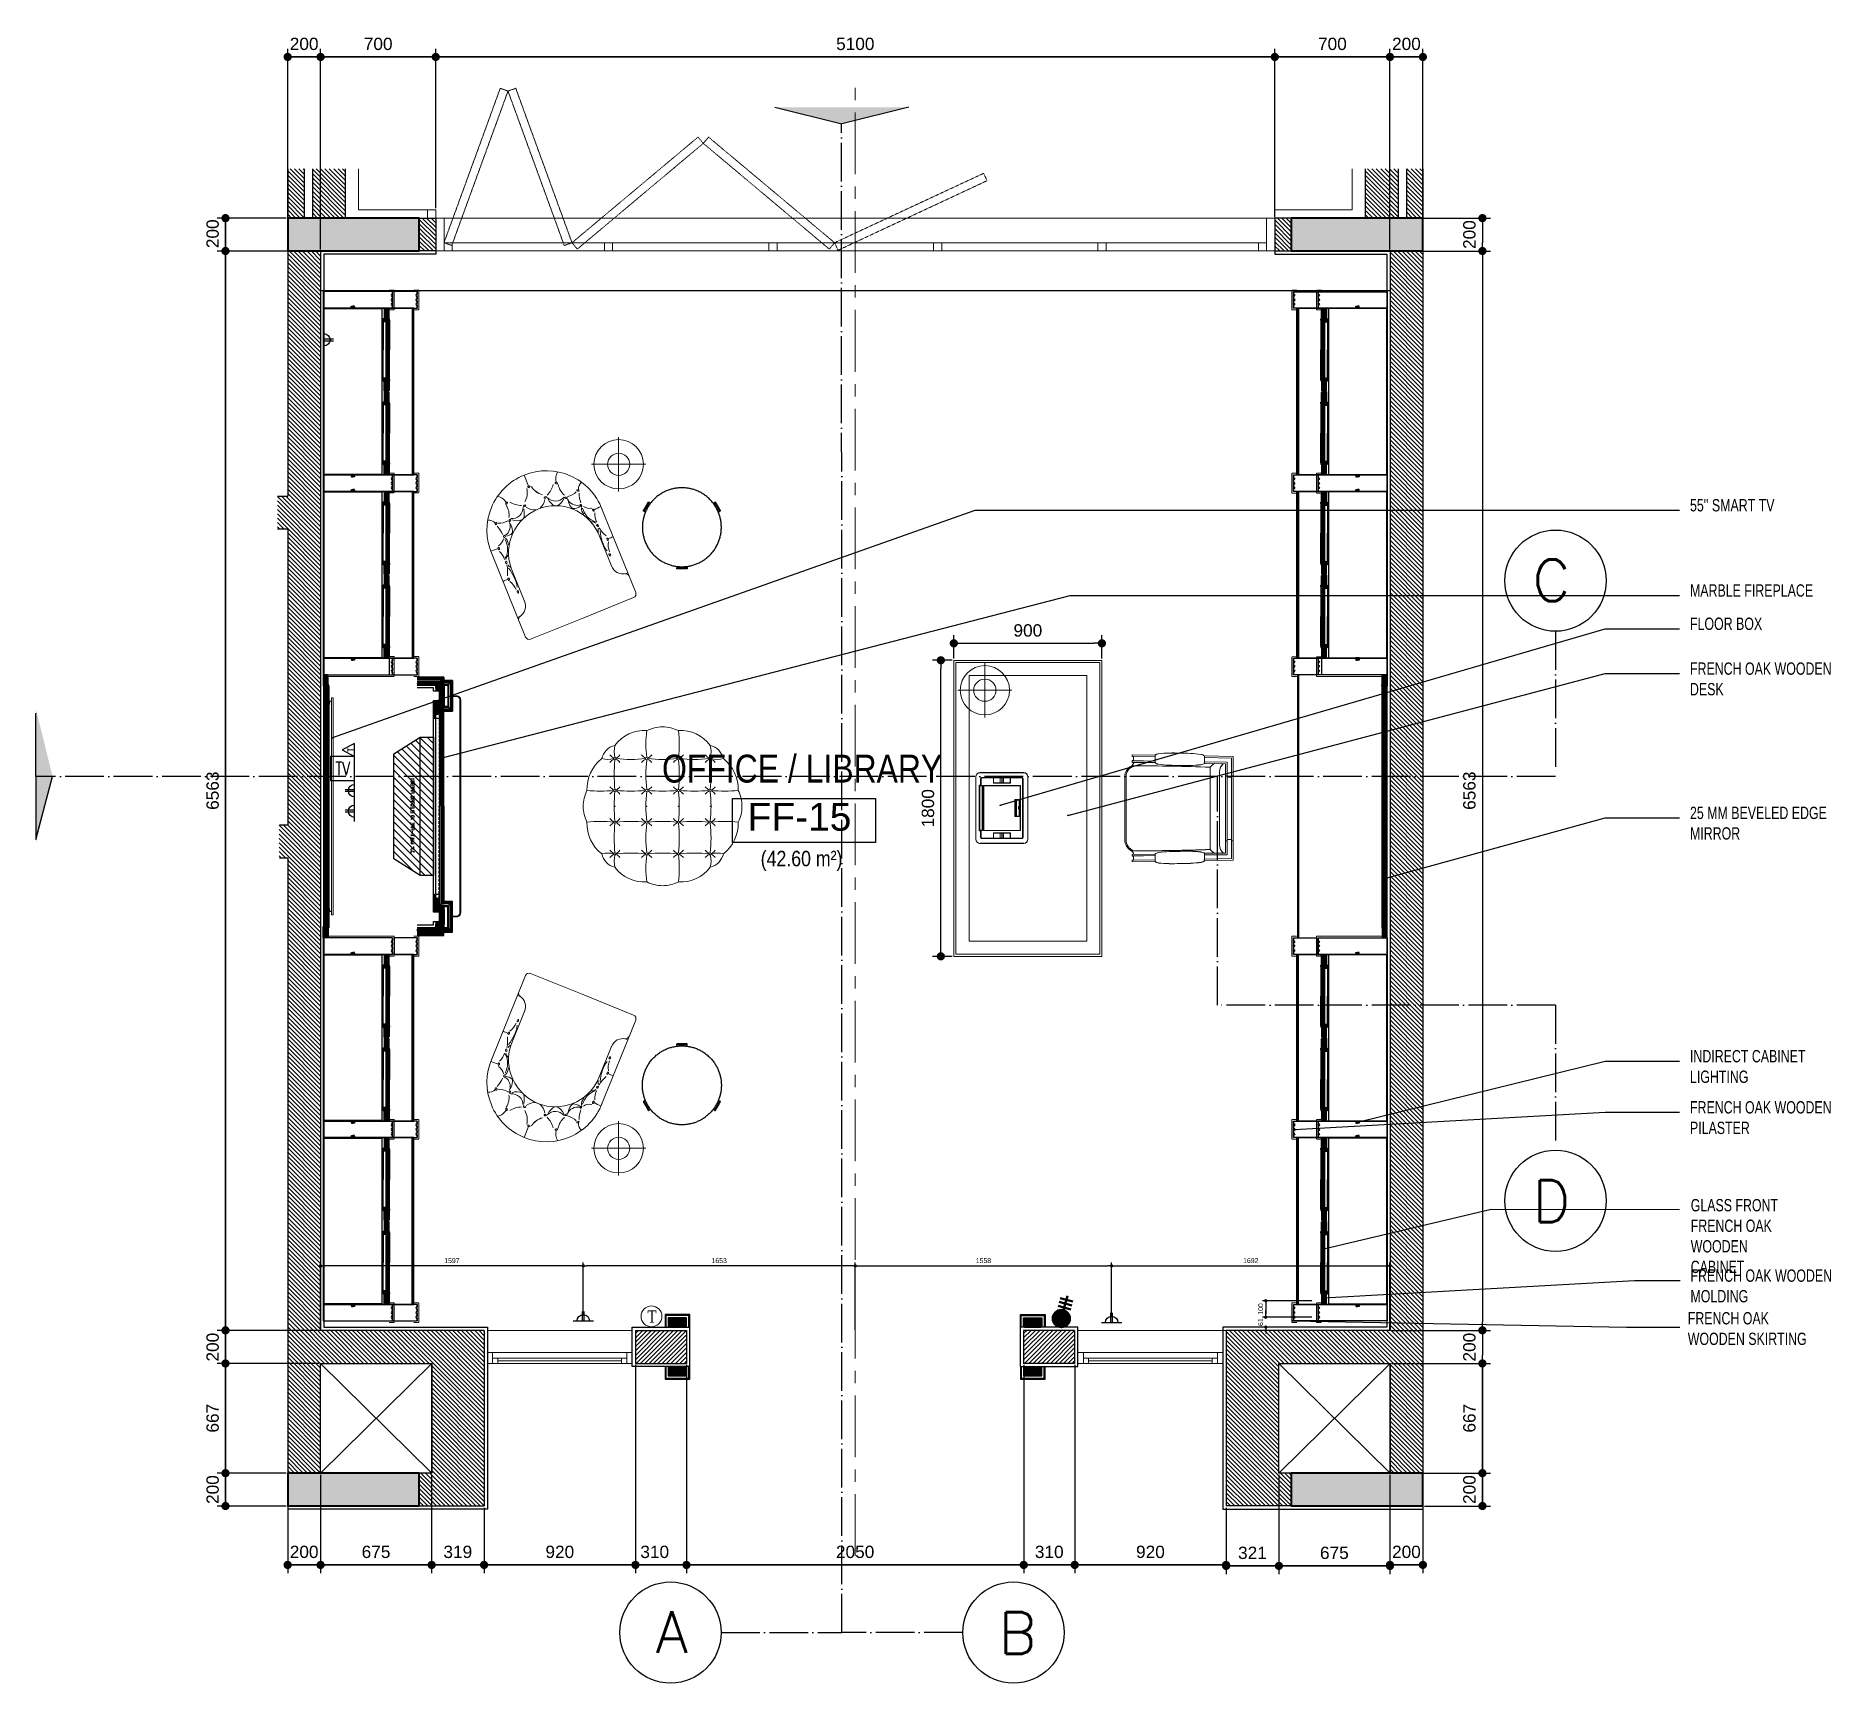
# Model space of a CAD drawing. Header units: inches. Extents: x 274057 to 444617, y 485849 to 635630.
# Drawn here: x 360524 to 371435, y 528483 to 538497 of the extents above; entities that cross this region are included whole.
import ezdxf
from ezdxf.enums import TextEntityAlignment as Align

# ---------------------------------------------------------------- set-up
doc = ezdxf.new("R2010")
doc.units = ezdxf.units.IN
doc.header["$MEASUREMENT"] = 0
for name, pattern in [('ACAD_ISO04W100', [30, 24, -3, 0, -3]), ('CENTERX2', [4, 2.5, -0.5, 0.5, -0.5]), ('DASHED2', [0.375, 0.25, -0.125]), ('HIDDEN', [0.375, 0.25, -0.125]), ('xref 1st floor_$0$HIDDEN', [0.375, 0.25, -0.125])]:
    doc.linetypes.add(name, pattern=pattern)
for name, color, linetype in [('Bedmould', 7, 'HIDDEN'), ('Cornerblock', 7, 'Continuous'), ('CQ centerline', 8, 'Continuous'), ('CQ Floor plan label', 2, 'Continuous'), ('CQ Grg Gypsum', 41, 'Continuous'), ('CQ PANEL DIMENSION', 1, 'Continuous'), ('CQ Plaster', 1, 'Continuous'), ('CQ SPOT DETAIL DIMENSION', 9, 'Continuous'), ('CQ text label', 3, 'Continuous'), ('CQ Wall plan', 3, 'Continuous'), ('CQ Wood Section', 60, 'Continuous'), ('CQ wood skirting plan', 34, 'Continuous'), ('CQ_callout', 34, 'Continuous'), ('ELEC. TEXT', 114, 'Continuous'), ('ELECTRICAL', 10, 'Continuous'), ('Frieze', 7, 'HIDDEN'), ('hatch', 8, 'Continuous'), ('ID-wall paper', 8, 'Continuous'), ('Layer1', 1, 'Continuous'), ('Layer7', 8, 'Continuous'), ('LIGHT', 4, 'Continuous'), ('Shelf', 7, 'Continuous'), ('STONE_OUTLINE', 7, 'Continuous'), ('TEXT', 3, 'Continuous'), ('WALLS LINE', 5, 'DASHED2'), ('WOOD 02', 32, 'Continuous'), ('Wood SECT', 1, 'Continuous'), ('xref 1st floor$0$CQ Wall hatch_CHB', 8, 'Continuous'), ('xref 1st floor_$0$CQ Wall hatch_CHB', 8, 'Continuous')]:
    doc.layers.add(name, color=color, linetype=linetype)
for name, color, linetype, lineweight in [('CQ Furniture', 190, 'Continuous', 0), ('CQ Marble', 6, 'Continuous', 0), ('CQ plan and elev dimension', 252, 'Continuous', 35), ('CQ section line', 41, 'Continuous', 0), ('CQ Switches and Outlets', 1, 'Continuous', 50), ('EL- TH. UNIT', 5, 'Continuous', 18), ('Glass', 4, 'Continuous', 0), ('WOOD-HID', 8, 'HIDDEN', 18), ('xref 1st floor$0$XREF-V2-FF_COLS$0$A-COLS', 5, 'Continuous', 40), ('xref 1st floor$0$XREF-V2-FF_COLS$0$A-COLS-PATT', 252, 'Continuous', 20), ('xref 1st floor_$0$A-FLOR-HIDN', 252, 'xref 1st floor_$0$HIDDEN', 0), ('xref 1st floor_$0$A-GLAZ', 134, 'Continuous', 18), ('xref 1st floor_$0$A-WALL-TILE', 8, 'Continuous', 9), ('xref 1st floor_$0$XREF-V2-FF_COLS$0$A-COLS', 5, 'Continuous', 40), ('xref 1st floor_$0$XREF-V2-FF_COLS$0$A-COLS-PATT', 252, 'Continuous', 20)]:
    doc.layers.add(name, color=color, linetype=linetype, lineweight=lineweight)
doc.layers.add('furn', color=7, linetype='Continuous', true_color=0x000000)
doc.styles.add('ARIAL-REG', font='arial.ttf', dxfattribs={"height": 50})
doc.styles.add('DIM 50', font='romans.shx', dxfattribs={"width": 0.75, "height": 100})
doc.styles.add('romans', font='romans.shx')
doc.styles.get("Standard").update_dxf_attribs({"font": 'arial.ttf'})
doc.styles.add('STYL-CONCEPT', font='romans.shx')
doc.dimstyles.new('CQ 20', dxfattribs={"dimscale": 0.2, "dimtxt": 150, "dimasz": 100, "dimexe": 100, "dimexo": 20, "dimgap": 80, "dimtad": 1, "dimdec": 0, "dimzin": 0, "dimdsep": 46, "dimtxsty": 'Standard', "dimblk": 'DOT', "dimcen": 100, "dimclrd": 1, "dimclre": 1, "dimclrt": 3, "dimadec": 0, "dimazin": 0, "dimtfac": 1, "dimtdec": 0, "dimtofl": 0, "dimtmove": 0, "dimatfit": 3, "dimfxl": 1, "dimtolj": 1, "dimtzin": 0, "dimlwd": -1, "dimarcsym": 0})
doc.dimstyles.new('CQ 50', dxfattribs={"dimscale": 0.5, "dimtxt": 150, "dimasz": 100, "dimexe": 100, "dimexo": 20, "dimgap": 80, "dimtad": 1, "dimdec": 0, "dimzin": 0, "dimdsep": 46, "dimtxsty": 'Standard', "dimblk": 'DOT', "dimcen": 100, "dimclrd": 250, "dimclre": 250, "dimclrt": 3, "dimadec": 0, "dimazin": 0, "dimtfac": 1, "dimtdec": 0, "dimtofl": 0, "dimtmove": 0, "dimatfit": 3, "dimfxl": 3, "dimtolj": 1, "dimtzin": 0, "dimlwd": -1, "dimarcsym": 0})
doc.dimstyles.get("Standard").update_dxf_attribs({"dimtxt": 0.18, "dimasz": 0.18, "dimexe": 0.18, "dimexo": 0.0625, "dimgap": 0.09, "dimtad": 0, "dimtih": 1, "dimtoh": 1, "dimdec": 4, "dimzin": 0, "dimdsep": 46, "dimtxsty": 'Standard', "dimcen": 0.09, "dimadec": 0, "dimazin": 0, "dimtfac": 1, "dimtdec": 4, "dimtofl": 0, "dimtmove": 0, "dimatfit": 3, "dimfxl": 1, "dimtolj": 1, "dimtzin": 0, "dimarcsym": 0})
pattern_1 = [(31.0285767, (-9711.719, 16696.3715), (-3.22165956, 5.35568947), [])]
pattern_2 = [(225, (43933.885, -94.842), (3.535533906, -3.535533906), [])]
pattern_3 = [(315, (-192313.762, 866771.664), (3.535533906, 3.535533906), [])]
pattern_4 = [(45, (-118919.725, 888474.9752), (-1.767766953, 1.767766953), [])]
pattern_5 = [(45, (20118.3853, -75328.2434), (-3.535533906, 3.535533906), [])]
pattern_6 = [(45, (20104.3854, -75328.2434), (-3.535533906, 3.535533906), [])]

msp = doc.modelspace()

# ---------------------------------------------------------------- texts
at = {"layer": 'CQ Floor plan label', "style": 'ARIAL-REG'}
msp.add_text('FF-15', height=169.34, rotation=360, dxfattribs=at).set_placement((365164.9, 533749.1, 0), align=Align.MIDDLE_CENTER)
at = {"layer": 'CQ Floor plan label', "attachment_point": 5, "style": 'ARIAL-REG'}
for s, insert, char_height, width in [('{\\fArial Narrow|b0|i0|c0|p34;OFFICE / LIBRARY}', (365180.9, 534041, 0), 169.344, 3164.261), ('{\\fArial Narrow|b0|i0|c0|p34;\\P(42.60 m²)}', (365177.5, 533559.8, 0), 94.08, 1757.923)]:
    msp.add_mtext(s, dxfattribs=dict(at, insert=insert, char_height=char_height, width=width))
at = {"layer": 'CQ text label', "color": 3, "ltscale": 500, "char_height": 75, "attachment_point": 1, "style": 'DIM 50'}
for s, insert, width in [("{\\fCityBlueprint|b0|i0|c2|p2;55'' SMART TV}", (370577.6, 535681.1), 863.218), ('{\\fCityBlueprint|b0|i0|c2|p2;MARBLE FIREPLACE}', (370577.6, 535162.8), 863.218), ('{\\fCityBlueprint|b0|i0|c2|p2;FLOOR BOX}', (370577.6, 534960.4), 863.218), ('{\\fCityBlueprint|b0|i0|c2|p2;FRENCH OAK WOODEN DESK}', (370577.6, 534687.8), 863.218), ('{\\fCityBlueprint|b0|i0|c2|p2;25 MM BEVELED EDGE MIRROR}', (370577.6, 533810.7), 863.218), ('{\\fCityBlueprint|b0|i0|c2|p2;INDIRECT CABINET LIGHTING }', (370577.6, 532331.5), 863.218), ('{\\fCityBlueprint|b0|i0|c2|p2;FRENCH OAK WOODEN PILASTER}', (370577.6, 532020.6), 863.218), ('{\\fCityBlueprint|b0|i0|c2|p2;GLASS FRONT FRENCH OAK WOODEN CABINET}', (370582.1, 531425.6), 644.34), ('{\\fCityBlueprint|b0|i0|c2|p2;FRENCH OAK WOODEN MOLDING }', (370580.5, 530997.4), 863.218), ('{\\fCityBlueprint|b0|i0|c2|p2;FRENCH OAK WOODEN SKIRTING }', (370564.2, 530738.1), 722.523)]:
    msp.add_mtext(s, dxfattribs=dict(at, insert=insert, width=width))

# ---------------------------------------------------------------- blocks, each defined once
blk = doc.blocks.new('ff-15 wall plan')
at = {"layer": 'xref 1st floor$0$CQ Wall hatch_CHB'}
h = blk.add_hatch(dxfattribs=at)
h.set_pattern_fill('ANSI31', color=8, scale=150, angle=90)
h.paths.add_polyline_path([(479103, 550399), (478903, 550399), (478903, 550099), (479103, 550099)])
h.paths.add_polyline_path([(478853, 550399), (478753, 550399), (478753, 550099), (478853, 550099)])
h = blk.add_hatch(dxfattribs=at)
h.set_pattern_fill('ANSI31', color=8, scale=150, angle=90)
h.paths.add_polyline_path([(485653, 550399), (485553, 550399), (485553, 550099), (485653, 550099)])
h.paths.add_polyline_path([(485503, 550399), (485303, 550399), (485303, 550099), (485503, 550099)])
h = blk.add_hatch(dxfattribs=at)
h.set_pattern_fill('ANSI31', color=8, scale=150, angle=90)
h.paths.add_polyline_path([(479553, 550099), (479653, 550099), (479653, 549899), (479553, 549899)])
h = blk.add_hatch(dxfattribs=at)
h.set_pattern_fill('ANSI31', color=8, scale=150, angle=90)
h.paths.add_polyline_path([(484753, 550099), (484853, 550099), (484853, 549899), (484753, 549899)])
h = blk.add_hatch(dxfattribs=at)
h.set_pattern_fill('ANSI31', color=8, scale=150, angle=90)
h.set_pattern_definition([(135, (4639.211, -2e-07), (-13.25825215, -13.25825215), [])])
h.paths.add_polyline_path([(478951, 549899), (478751, 549899), (478751, 548409), (478690, 548409), (478690, 548209), (478751, 548209), (478751, 546409), (478701, 546409), (478701, 546209), (478751, 546209), (478751, 542469), (478953, 542469), (478953, 543136), (479628, 543136), (479628, 542469), (479551, 542469), (479551, 542269), (479946, 542269), (479946, 543336), (478951, 543336)])
h = blk.add_hatch(dxfattribs=at)
h.set_pattern_fill('ANSI31', color=8, scale=150, angle=90)
h.paths.add_polyline_path([(484778, 543136), (485453, 543136), (485453, 542469), (485653, 542469), (485653, 549899), (485453, 549899), (485453, 543336), (484457, 543336), (484457, 542269), (484853, 542269), (484853, 542469), (484778, 542469)])
at = {"layer": 'xref 1st floor$0$XREF-V2-FF_COLS$0$A-COLS-PATT'}
for points in [[(479553, 542269), (479553, 542469), (478753, 542469), (478753, 542269)], [(485653, 542269), (485653, 542469), (484853, 542469), (484853, 542269)]]:
    blk.add_hatch(color=256, dxfattribs=at).paths.add_polyline_path(points)
at = {"layer": 'xref 1st floor_$0$CQ Wall hatch_CHB'}
h = blk.add_hatch(dxfattribs=at)
h.set_pattern_fill('ANSI31,_O', color=8, scale=150)
h.set_pattern_definition([(45, (458002.683, 515592.913), (-13.258252, 13.258252), [])])
h.paths.add_polyline_path([(483536, 543336), (483536, 543336), (483226, 543336), (483226, 543136), (483536, 543136)])
h.paths.add_polyline_path([(481176, 543336), (481176, 543136), (480866, 543136), (480866, 543136), (480866, 543201), (480866, 543201), (480866, 543336)])
at = {"layer": 'xref 1st floor_$0$XREF-V2-FF_COLS$0$A-COLS-PATT'}
for points in [[(478753, 550099), (478753, 549899), (479553, 549899), (479553, 550099)], [(484853, 550099), (484853, 549899), (485653, 549899), (485653, 550099)]]:
    blk.add_hatch(color=256, dxfattribs=at).paths.add_polyline_path(points)
at = {"layer": 'CQ centerline', "linetype": 'CENTERX2', "lineweight": 0, "ltscale": 150}
blk.add_line((482203, 541965, 0), (482203, 550952, 0), dxfattribs=at)
at = {"layer": 'CQ Plaster'}
for points in [[(479653, 549899), (479653, 549879), (478973, 549879), (478973, 543356), (479967, 543356), (479967, 542249), (478753, 542249)], [(480846, 543336), (480846, 543356), (481196, 543356), (481196, 543116), (480846, 543116), (480846, 543336)], [(483556, 543336), (483556, 543356), (483206, 543356), (483206, 543116), (483556, 543116), (483556, 543336)]]:
    blk.add_lwpolyline(points, dxfattribs=at)
at = {"layer": 'CQ Plaster', "elevation": 0}
blk.add_lwpolyline([(484753, 549899), (484753, 549879), (485433, 549879), (485433, 543356), (484437, 543356), (484437, 542249), (485653, 542249)], dxfattribs=at)
at = {"layer": 'CQ Wall plan'}
for p, q in [((478753, 550399), (478753, 550099)), ((478853, 550399), (478853, 550099)), ((478903, 550399), (478903, 550099)), ((479103, 550399), (479103, 550099)), ((485303, 550399), (485303, 550099)), ((485503, 550399), (485503, 550099)), ((485553, 550399), (485553, 550099)), ((485653, 550399), (485653, 550099)), ((478753, 549899), (478753, 548409)), ((478953, 549899), (478953, 543336)), ((485453, 549899), (485453, 543336, 0)), ((485653, 549899), (485653, 542469)), ((478691, 548409), (478753, 548409)), ((478691, 548209), (478753, 548209)), ((478753, 548209), (478753, 546409)), ((478703, 546409), (478753, 546409)), ((478703, 546209), (478753, 546209)), ((478753, 546209), (478753, 542469)), ((479947, 543336), (478953, 543336, 0)), ((479947, 543336, 0), (479947, 542269)), ((480866, 543336), (480866, 543136)), ((480866, 543336), (481176, 543336)), ((481176, 543336), (481176, 543136)), ((483226, 543336), (483226, 543136)), ((483536, 543336), (483226, 543336)), ((483536, 543336), (483536, 543136)), ((484457, 543336, 0), (484457, 542269)), ((485453, 543336, 0), (484457, 543336, 0)), ((478953, 542469), (478953, 543134)), ((479628, 542469), (479628, 543134)), ((480866, 543136), (481176, 543136)), ((483536, 543136), (483226, 543136)), ((484778, 542469), (484778, 543134)), ((485453, 542469), (485453, 543134)), ((479553, 542269), (479947, 542269)), ((484853, 542269), (484457, 542269))]:
    blk.add_line(p, q, dxfattribs=at)
at = {"layer": 'CQ Wall plan', "elevation": 0}
for points in [[(479553, 550099), (479653, 550099), (479653, 549899), (479553, 549899)], [(484853, 550099), (484753, 550099), (484753, 549899), (484853, 549899)], [(478953, 543136), (479628, 543136), (479628, 542469), (478953, 542469)], [(484778, 543136), (485453, 543136), (485453, 542469), (484778, 542469)]]:
    blk.add_lwpolyline(points, close=True, dxfattribs=at)
at = {"layer": 'CQ Wall plan'}
blk.add_lwpolyline([(485453, 543336), (485453, 543634)], dxfattribs=at)
at = {"layer": 'xref 1st floor$0$XREF-V2-FF_COLS$0$A-COLS'}
for points in [[(479553, 542269), (479553, 542469), (478753, 542469), (478753, 542269)], [(479553, 542269), (479553, 542469), (478753, 542469), (478753, 542269)], [(485653, 542269), (485653, 542469), (484853, 542469), (484853, 542269)], [(485653, 542269), (485653, 542469), (484853, 542469), (484853, 542269)]]:
    blk.add_lwpolyline(points, close=True, dxfattribs=at)
at = {"layer": 'xref 1st floor_$0$A-FLOR-HIDN', "ltscale": 0.5, "elevation": 0}
for points in [[(480045, 550888), (480092, 550871), (479750, 549932), (479703, 549949)], [(480139, 550888), (480092, 550871), (480434, 549932), (480481, 549949)], [(481247, 550591), (481279, 550553), (480513, 549910), (480481, 549949)], [(481311, 550591), (481279, 550553), (482045, 549910), (482077, 549949)], [(482983, 550371), (483004, 550326), (482098, 549903), (482077, 549949)]]:
    blk.add_lwpolyline(points, close=True, dxfattribs=at)
at = {"layer": 'xref 1st floor_$0$A-GLAZ'}
for p, q in [((479703, 550099, 0), (484703, 550099, 0)), ((479703, 549949, 0), (484703, 549949, 0)), ((479703, 549899, 0), (484653, 549899, 0)), ((479967, 543336, 0), (480846, 543336, 0)), ((484457, 543336, 0), (483556, 543336, 0)), ((480846, 543201), (479967, 543201)), ((479998, 543136), (479998, 543201)), ((480814, 543136), (480814, 543201)), ((483556, 543201), (484437, 543201)), ((483589, 543136), (483589, 543201)), ((484404, 543136, 0), (484404, 543201, 0)), ((480846, 543136), (479967, 543136)), ((480814, 543168), (479998, 543168)), ((480030, 543136), (480030, 543168)), ((480781, 543152), (480030, 543152)), ((480781, 543136), (480781, 543168)), ((483556, 543136), (484437, 543136)), ((483589, 543168), (484404, 543168)), ((483621, 543136), (483621, 543168)), ((483621, 543152), (484372, 543152)), ((484372, 543136, 0), (484372, 543168, 0))]:
    blk.add_line(p, q, dxfattribs=at)
at = {"layer": 'xref 1st floor_$0$A-GLAZ', "elevation": 0}
for points in [[(479653, 549899), (479703, 549899), (479703, 550099), (479653, 550099)], [(484703, 549899), (484753, 549899), (484753, 550099), (484703, 550099)], [(479703, 549899), (479753, 549899), (479753, 549949), (479703, 549949)], [(484653, 549899), (484703, 549899), (484703, 549949), (484653, 549949)]]:
    blk.add_lwpolyline(points, close=True, dxfattribs=at)
at = {"layer": 'xref 1st floor_$0$A-GLAZ'}
for points in [[(480728, 549899), (480678, 549899), (480678, 549949), (480728, 549949)], [(481728, 549899), (481678, 549899), (481678, 549949), (481728, 549949)], [(482678, 549899), (482728, 549899), (482728, 549949), (482678, 549949)], [(483678, 549899), (483728, 549899), (483728, 549949), (483678, 549949)]]:
    blk.add_lwpolyline(points, close=True, dxfattribs=at)
at = {"layer": 'xref 1st floor_$0$A-WALL-TILE'}
for p, q in [((479183, 550399), (479183, 550149)), ((485223, 550399), (485223, 550149)), ((479183, 550149), (479653, 550149, 0)), ((479603, 550099, 0), (479603, 550149, 0)), ((479653, 550099, 0), (479653, 550149, 0)), ((485223, 550149), (484753, 550149, 0)), ((484753, 550099, 0), (484753, 550149, 0))]:
    blk.add_line(p, q, dxfattribs=at)
at = {"layer": 'xref 1st floor_$0$CQ Wall hatch_CHB', "color": 8}
for p, q in [((478953, 543134, 0), (479628, 542469, 0)), ((479628, 543134, 0), (478953, 542469, 0)), ((484778, 543134, 0), (485453, 542469, 0)), ((485453, 543134, 0), (484778, 542469, 0))]:
    blk.add_line(p, q, dxfattribs=at)
at = {"layer": 'xref 1st floor_$0$XREF-V2-FF_COLS$0$A-COLS', "elevation": 0}
for points in [[(478753, 550099), (478753, 549899), (479553, 549899), (479553, 550099)], [(478753, 550099), (478753, 549899), (479553, 549899), (479553, 550099)], [(484853, 550099), (484853, 549899), (485653, 549899), (485653, 550099)], [(484853, 550099), (484853, 549899), (485653, 549899), (485653, 550099)]]:
    blk.add_lwpolyline(points, close=True, dxfattribs=at)
blk = doc.blocks.new('gf-14 section line plan')
at = {"layer": 'Layer1'}
for points in [[(511092, -30085), (511508, -30188), (511508, -30085)], [(511924, -30085), (511508, -30188), (511508, -30085)], [(506510, -33819), (506613, -34236), (506510, -34236)], [(506510, -34652), (506613, -34236), (506510, -34236)]]:
    blk.add_hatch(color=256, dxfattribs=at).paths.add_polyline_path(points)
for p, q in [((511092, -30085, 0), (511508, -30188, 0)), ((511924, -30085, 0), (511508, -30188, 0)), ((506510, -34236, 0), (506510, -33844, 0)), ((506510, -34236, 0), (506510, -34627, 0)), ((506510, -34627, 0), (506613, -34236, 0))]:
    blk.add_line(p, q, dxfattribs=at)
at = {"layer": 'Layer1', "linetype": 'ACAD_ISO04W100', "ltscale": 10}
for p, q in [((511509, -39548, 0), (511507, -30188, 0)), ((515935, -33336, 0), (515935, -34236, 0)), ((515935, -34236, 0), (506510, -34236, 0)), ((515935, -35655, 0), (515935, -36555, 0)), ((510759, -39548, 0), (511509, -39548, 0)), ((512259, -39548, 0), (511509, -39548, 0))]:
    blk.add_line(p, q, dxfattribs=at)
at = {"layer": 'Layer1', "linetype": 'ACAD_ISO04W100', "ltscale": 10, "elevation": 0}
blk.add_lwpolyline([(515935, -35655), (513839, -35655), (513839, -34236)], dxfattribs=at)
at = {"layer": 'Layer1'}
for centre in [(515935, -33022, 0), (515935, -36869, 0), (510446, -39548, 0), (512573, -39548, 0)]:
    blk.add_circle(centre, 314, dxfattribs=at)
at = {"layer": 'Layer1', "char_height": 259, "style": 'STYL-CONCEPT'}
for s, insert, attachment_point in [('C', (516026, -32890, 0), 3), ('D', (516026, -37001, 0), 9), ('A', (510354, -39415, 0), 1), ('B', (512481, -39680, 0), 7)]:
    blk.add_mtext_dynamic_manual_height_columns(s, width=200.82, gutter_width=150, heights=[0], dxfattribs=dict(at, insert=insert, attachment_point=attachment_point))
blk = doc.blocks.new('_Dot')
at = {"color": 0, "linetype": 'ByBlock', "lineweight": -2}
blk.add_line((-0.5, 0), (-1, 0), dxfattribs=at)
at = {"color": 0, "linetype": 'ByBlock', "const_width": 0.5}
blk.add_lwpolyline([(-0.25, 0, 1), (0.25, 0, 1)], format="xyb", close=True, dxfattribs=at)
blk = doc.blocks.new('*D772')
at = {"layer": 'CQ plan and elev dimension', "color": 250, "lineweight": -2, "transparency": 16777216}
for p, q in [((362054, 537199), (362054, 538419)), ((362254, 537199), (362254, 538419))]:
    blk.add_line(p, q, dxfattribs=at)
at = {"layer": 'CQ plan and elev dimension', "color": 250, "transparency": 16777216}
blk.add_line((362104, 538369), (362204, 538369), dxfattribs=at)
at = {"layer": 'Defpoints', "color": 0, "transparency": 16777216}
for p in [(362254, 538369), (362054, 537189, 0), (362254, 537189)]:
    blk.add_point(p, dxfattribs=at)
at = {"layer": 'CQ plan and elev dimension', "color": 250, "transparency": 16777216, "xscale": 50, "yscale": 50, "zscale": 50, "rotation": 180}
blk.add_blockref('_Dot', (362054, 538369), dxfattribs=at)
at = {"layer": 'CQ plan and elev dimension', "color": 250, "transparency": 16777216, "xscale": 50, "yscale": 50, "zscale": 50}
blk.add_blockref('_Dot', (362254, 538369), dxfattribs=at)
at = {"layer": 'CQ plan and elev dimension', "color": 3, "transparency": 16777216, "insert": (362154, 538448), "char_height": 75, "attachment_point": 5}
blk.add_mtext('\\A1;200', dxfattribs=at)
blk = doc.blocks.new('*D773')
at = {"layer": 'CQ plan and elev dimension', "color": 250, "lineweight": -2, "transparency": 16777216}
for p, q in [((362254, 537199), (362254, 538419)), ((362954, 537449), (362954, 538419))]:
    blk.add_line(p, q, dxfattribs=at)
at = {"layer": 'CQ plan and elev dimension', "color": 250, "transparency": 16777216}
blk.add_line((362304, 538369), (362904, 538369), dxfattribs=at)
at = {"layer": 'Defpoints', "color": 0, "transparency": 16777216}
for p in [(362954, 538369), (362954, 537439), (362254, 537189)]:
    blk.add_point(p, dxfattribs=at)
at = {"layer": 'CQ plan and elev dimension', "color": 250, "transparency": 16777216, "xscale": 50, "yscale": 50, "zscale": 50, "rotation": 180}
blk.add_blockref('_Dot', (362254, 538369), dxfattribs=at)
at = {"layer": 'CQ plan and elev dimension', "color": 250, "transparency": 16777216, "xscale": 50, "yscale": 50, "zscale": 50}
blk.add_blockref('_Dot', (362954, 538369), dxfattribs=at)
at = {"layer": 'CQ plan and elev dimension', "color": 3, "transparency": 16777216, "insert": (362604, 538448), "char_height": 75, "attachment_point": 5}
blk.add_mtext('\\A1;700', dxfattribs=at)
blk = doc.blocks.new('*D774')
at = {"layer": 'CQ plan and elev dimension', "color": 250, "lineweight": -2, "transparency": 16777216}
for p, q in [((362954, 537449), (362954, 538419)), ((368054, 537399), (368054, 538419))]:
    blk.add_line(p, q, dxfattribs=at)
at = {"layer": 'CQ plan and elev dimension', "color": 250, "transparency": 16777216}
blk.add_line((363004, 538369), (368004, 538369), dxfattribs=at)
at = {"layer": 'Defpoints', "color": 0, "transparency": 16777216}
for p in [(368054, 538369), (362954, 537439), (368054, 537389)]:
    blk.add_point(p, dxfattribs=at)
at = {"layer": 'CQ plan and elev dimension', "color": 250, "transparency": 16777216, "xscale": 50, "yscale": 50, "zscale": 50, "rotation": 180}
blk.add_blockref('_Dot', (362954, 538369), dxfattribs=at)
at = {"layer": 'CQ plan and elev dimension', "color": 250, "transparency": 16777216, "xscale": 50, "yscale": 50, "zscale": 50}
blk.add_blockref('_Dot', (368054, 538369), dxfattribs=at)
at = {"layer": 'CQ plan and elev dimension', "color": 3, "transparency": 16777216, "insert": (365504, 538448), "char_height": 75, "attachment_point": 5}
blk.add_mtext('\\A1;5100', dxfattribs=at)
blk = doc.blocks.new('*D775')
at = {"layer": 'CQ plan and elev dimension', "color": 250, "lineweight": -2, "transparency": 16777216}
for p, q in [((368054, 537399), (368054, 538419)), ((368754, 537199), (368754, 538419))]:
    blk.add_line(p, q, dxfattribs=at)
at = {"layer": 'CQ plan and elev dimension', "color": 250, "transparency": 16777216}
blk.add_line((368104, 538369), (368704, 538369), dxfattribs=at)
at = {"layer": 'Defpoints', "color": 0, "transparency": 16777216}
for p in [(368754, 538369), (368054, 537389), (368754, 537189)]:
    blk.add_point(p, dxfattribs=at)
at = {"layer": 'CQ plan and elev dimension', "color": 250, "transparency": 16777216, "xscale": 50, "yscale": 50, "zscale": 50, "rotation": 180}
blk.add_blockref('_Dot', (368054, 538369), dxfattribs=at)
at = {"layer": 'CQ plan and elev dimension', "color": 250, "transparency": 16777216, "xscale": 50, "yscale": 50, "zscale": 50}
blk.add_blockref('_Dot', (368754, 538369), dxfattribs=at)
at = {"layer": 'CQ plan and elev dimension', "color": 3, "transparency": 16777216, "insert": (368404, 538448), "char_height": 75, "attachment_point": 5}
blk.add_mtext('\\A1;700', dxfattribs=at)
blk = doc.blocks.new('*D776')
at = {"layer": 'CQ plan and elev dimension', "color": 250, "lineweight": -2, "transparency": 16777216}
for p, q in [((368754, 537199), (368754, 538419)), ((368954, 537199), (368954, 538419))]:
    blk.add_line(p, q, dxfattribs=at)
at = {"layer": 'CQ plan and elev dimension', "color": 250, "transparency": 16777216}
blk.add_line((368804, 538369), (368904, 538369), dxfattribs=at)
at = {"layer": 'Defpoints', "color": 0, "transparency": 16777216}
for p in [(368954, 538369), (368754, 537189), (368954, 537189)]:
    blk.add_point(p, dxfattribs=at)
at = {"layer": 'CQ plan and elev dimension', "color": 250, "transparency": 16777216, "xscale": 50, "yscale": 50, "zscale": 50, "rotation": 180}
blk.add_blockref('_Dot', (368754, 538369), dxfattribs=at)
at = {"layer": 'CQ plan and elev dimension', "color": 250, "transparency": 16777216, "xscale": 50, "yscale": 50, "zscale": 50}
blk.add_blockref('_Dot', (368954, 538369), dxfattribs=at)
at = {"layer": 'CQ plan and elev dimension', "color": 3, "transparency": 16777216, "insert": (368854, 538448), "char_height": 75, "attachment_point": 5}
blk.add_mtext('\\A1;200', dxfattribs=at)
blk = doc.blocks.new('*D777')
at = {"layer": 'CQ plan and elev dimension', "color": 250, "lineweight": -2, "transparency": 16777216}
for p, q in [((368754, 529749), (368754, 529151)), ((368954, 529749), (368954, 529151))]:
    blk.add_line(p, q, dxfattribs=at)
at = {"layer": 'CQ plan and elev dimension', "color": 250, "transparency": 16777216}
blk.add_line((368904, 529201), (368804, 529201), dxfattribs=at)
at = {"layer": 'Defpoints', "color": 0, "transparency": 16777216}
for p in [(368754, 529759), (368954, 529759, 0), (368754, 529201)]:
    blk.add_point(p, dxfattribs=at)
at = {"layer": 'CQ plan and elev dimension', "color": 250, "transparency": 16777216, "xscale": 50, "yscale": 50, "zscale": 50, "rotation": 180}
blk.add_blockref('_Dot', (368754, 529201), dxfattribs=at)
at = {"layer": 'CQ plan and elev dimension', "color": 250, "transparency": 16777216, "xscale": 50, "yscale": 50, "zscale": 50}
blk.add_blockref('_Dot', (368954, 529201), dxfattribs=at)
at = {"layer": 'CQ plan and elev dimension', "color": 3, "transparency": 16777216, "insert": (368854, 529280), "char_height": 75, "attachment_point": 5}
blk.add_mtext('\\A1;200', dxfattribs=at)
blk = doc.blocks.new('*D778')
at = {"layer": 'CQ plan and elev dimension', "color": 250, "lineweight": -2, "transparency": 16777216}
for p, q in [((366838, 530417), (366838, 529151)), ((367758, 529549), (367758, 529151))]:
    blk.add_line(p, q, dxfattribs=at)
at = {"layer": 'CQ plan and elev dimension', "color": 250, "transparency": 16777216}
blk.add_line((367708, 529201), (366888, 529201), dxfattribs=at)
at = {"layer": 'Defpoints', "color": 0, "transparency": 16777216}
for p in [(366838, 530427), (367758, 529559), (366838, 529201)]:
    blk.add_point(p, dxfattribs=at)
at = {"layer": 'CQ plan and elev dimension', "color": 250, "transparency": 16777216, "xscale": 50, "yscale": 50, "zscale": 50, "rotation": 180}
blk.add_blockref('_Dot', (366838, 529201), dxfattribs=at)
at = {"layer": 'CQ plan and elev dimension', "color": 250, "transparency": 16777216, "xscale": 50, "yscale": 50, "zscale": 50}
blk.add_blockref('_Dot', (367758, 529201), dxfattribs=at)
at = {"layer": 'CQ plan and elev dimension', "color": 3, "transparency": 16777216, "insert": (367298, 529280), "char_height": 75, "attachment_point": 5}
blk.add_mtext('\\A1;920', dxfattribs=at)
blk = doc.blocks.new('*D765')
at = {"layer": 'CQ plan and elev dimension', "color": 250, "lineweight": -2, "transparency": 16777216}
for p, q in [((366528, 530417), (366528, 529151)), ((366838, 530417), (366838, 529151))]:
    blk.add_line(p, q, dxfattribs=at)
at = {"layer": 'CQ plan and elev dimension', "color": 250, "transparency": 16777216}
blk.add_line((366788, 529201), (366578, 529201), dxfattribs=at)
at = {"layer": 'Defpoints', "color": 0, "transparency": 16777216}
for p in [(366528, 530427), (366838, 530427), (366528, 529201)]:
    blk.add_point(p, dxfattribs=at)
at = {"layer": 'CQ plan and elev dimension', "color": 250, "transparency": 16777216, "xscale": 50, "yscale": 50, "zscale": 50, "rotation": 180}
blk.add_blockref('_Dot', (366528, 529201), dxfattribs=at)
at = {"layer": 'CQ plan and elev dimension', "color": 250, "transparency": 16777216, "xscale": 50, "yscale": 50, "zscale": 50}
blk.add_blockref('_Dot', (366838, 529201), dxfattribs=at)
at = {"layer": 'CQ plan and elev dimension', "color": 3, "transparency": 16777216, "insert": (366683, 529280), "char_height": 75, "attachment_point": 5}
blk.add_mtext('\\A1;310', dxfattribs=at)
blk = doc.blocks.new('*D766')
at = {"layer": 'CQ plan and elev dimension', "color": 250, "lineweight": -2, "transparency": 16777216}
for p, q in [((364478, 530417), (364478, 529151)), ((366528, 530417), (366528, 529151))]:
    blk.add_line(p, q, dxfattribs=at)
at = {"layer": 'CQ plan and elev dimension', "color": 250, "transparency": 16777216}
blk.add_line((366478, 529201), (364528, 529201), dxfattribs=at)
at = {"layer": 'Defpoints', "color": 0, "transparency": 16777216}
for p in [(364478, 530427, 0), (366528, 530427), (364478, 529201)]:
    blk.add_point(p, dxfattribs=at)
at = {"layer": 'CQ plan and elev dimension', "color": 250, "transparency": 16777216, "xscale": 50, "yscale": 50, "zscale": 50, "rotation": 180}
blk.add_blockref('_Dot', (364478, 529201), dxfattribs=at)
at = {"layer": 'CQ plan and elev dimension', "color": 250, "transparency": 16777216, "xscale": 50, "yscale": 50, "zscale": 50}
blk.add_blockref('_Dot', (366528, 529201), dxfattribs=at)
at = {"layer": 'CQ plan and elev dimension', "color": 3, "transparency": 16777216, "insert": (365503, 529280), "char_height": 75, "attachment_point": 5}
blk.add_mtext('\\A1;2050', dxfattribs=at)
blk = doc.blocks.new('*D767')
at = {"layer": 'CQ plan and elev dimension', "color": 250, "lineweight": -2, "transparency": 16777216}
for p, q in [((364168, 530417), (364168, 529151)), ((364478, 530417), (364478, 529151))]:
    blk.add_line(p, q, dxfattribs=at)
at = {"layer": 'CQ plan and elev dimension', "color": 250, "transparency": 16777216}
blk.add_line((364428, 529201), (364218, 529201), dxfattribs=at)
at = {"layer": 'Defpoints', "color": 0, "transparency": 16777216}
for p in [(364168, 530427, 0), (364478, 530427, 0), (364168, 529201)]:
    blk.add_point(p, dxfattribs=at)
at = {"layer": 'CQ plan and elev dimension', "color": 250, "transparency": 16777216, "xscale": 50, "yscale": 50, "zscale": 50, "rotation": 180}
blk.add_blockref('_Dot', (364168, 529201), dxfattribs=at)
at = {"layer": 'CQ plan and elev dimension', "color": 250, "transparency": 16777216, "xscale": 50, "yscale": 50, "zscale": 50}
blk.add_blockref('_Dot', (364478, 529201), dxfattribs=at)
at = {"layer": 'CQ plan and elev dimension', "color": 3, "transparency": 16777216, "insert": (364285, 529280), "char_height": 75, "attachment_point": 5}
blk.add_mtext('\\A1;310', dxfattribs=at)
blk = doc.blocks.new('*D768')
at = {"layer": 'CQ plan and elev dimension', "color": 250, "lineweight": -2, "transparency": 16777216}
for p, q in [((364168, 530417), (364168, 529151)), ((363248, 529549), (363248, 529151))]:
    blk.add_line(p, q, dxfattribs=at)
at = {"layer": 'CQ plan and elev dimension', "color": 250, "transparency": 16777216}
blk.add_line((364118, 529201), (363298, 529201), dxfattribs=at)
at = {"layer": 'Defpoints', "color": 0, "transparency": 16777216}
for p in [(364168, 530427, 0), (363248, 529559, 0), (363248, 529201)]:
    blk.add_point(p, dxfattribs=at)
at = {"layer": 'CQ plan and elev dimension', "color": 250, "transparency": 16777216, "xscale": 50, "yscale": 50, "zscale": 50, "rotation": 180}
blk.add_blockref('_Dot', (363248, 529201), dxfattribs=at)
at = {"layer": 'CQ plan and elev dimension', "color": 250, "transparency": 16777216, "xscale": 50, "yscale": 50, "zscale": 50}
blk.add_blockref('_Dot', (364168, 529201), dxfattribs=at)
at = {"layer": 'CQ plan and elev dimension', "color": 3, "transparency": 16777216, "insert": (363708, 529280), "char_height": 75, "attachment_point": 5}
blk.add_mtext('\\A1;920', dxfattribs=at)
blk = doc.blocks.new('*D769')
at = {"layer": 'CQ plan and elev dimension', "color": 250, "lineweight": -2, "transparency": 16777216}
for p, q in [((362929, 529749), (362929, 529151)), ((363248, 529549), (363248, 529151))]:
    blk.add_line(p, q, dxfattribs=at)
at = {"layer": 'CQ plan and elev dimension', "color": 250, "transparency": 16777216}
blk.add_line((363198, 529201), (362979, 529201), dxfattribs=at)
at = {"layer": 'Defpoints', "color": 0, "transparency": 16777216}
for p in [(362929, 529759), (363248, 529559, 0), (362929, 529201)]:
    blk.add_point(p, dxfattribs=at)
at = {"layer": 'CQ plan and elev dimension', "color": 250, "transparency": 16777216, "xscale": 50, "yscale": 50, "zscale": 50, "rotation": 180}
blk.add_blockref('_Dot', (362929, 529201), dxfattribs=at)
at = {"layer": 'CQ plan and elev dimension', "color": 250, "transparency": 16777216, "xscale": 50, "yscale": 50, "zscale": 50}
blk.add_blockref('_Dot', (363248, 529201), dxfattribs=at)
at = {"layer": 'CQ plan and elev dimension', "color": 3, "transparency": 16777216, "insert": (363088, 529280), "char_height": 75, "attachment_point": 5}
blk.add_mtext('\\A1;319', dxfattribs=at)
blk = doc.blocks.new('*D779')
at = {"layer": 'CQ plan and elev dimension', "color": 250, "lineweight": -2, "transparency": 16777216}
for p, q in [((362254, 529749), (362254, 529151)), ((362929, 529749), (362929, 529151))]:
    blk.add_line(p, q, dxfattribs=at)
at = {"layer": 'CQ plan and elev dimension', "color": 250, "transparency": 16777216}
blk.add_line((362879, 529201), (362304, 529201), dxfattribs=at)
at = {"layer": 'Defpoints', "color": 0, "transparency": 16777216}
for p in [(362254, 529759), (362929, 529759), (362254, 529201)]:
    blk.add_point(p, dxfattribs=at)
at = {"layer": 'CQ plan and elev dimension', "color": 250, "transparency": 16777216, "xscale": 50, "yscale": 50, "zscale": 50, "rotation": 180}
blk.add_blockref('_Dot', (362254, 529201), dxfattribs=at)
at = {"layer": 'CQ plan and elev dimension', "color": 250, "transparency": 16777216, "xscale": 50, "yscale": 50, "zscale": 50}
blk.add_blockref('_Dot', (362929, 529201), dxfattribs=at)
at = {"layer": 'CQ plan and elev dimension', "color": 3, "transparency": 16777216, "insert": (362591, 529280), "char_height": 75, "attachment_point": 5}
blk.add_mtext('\\A1;675', dxfattribs=at)
blk = doc.blocks.new('*D780')
at = {"layer": 'CQ plan and elev dimension', "color": 250, "lineweight": -2, "transparency": 16777216}
for p, q in [((362054, 529749), (362054, 529151)), ((362254, 529749), (362254, 529151))]:
    blk.add_line(p, q, dxfattribs=at)
at = {"layer": 'CQ plan and elev dimension', "color": 250, "transparency": 16777216}
blk.add_line((362204, 529201), (362104, 529201), dxfattribs=at)
at = {"layer": 'Defpoints', "color": 0, "transparency": 16777216}
for p in [(362054, 529759), (362254, 529759), (362054, 529201)]:
    blk.add_point(p, dxfattribs=at)
at = {"layer": 'CQ plan and elev dimension', "color": 250, "transparency": 16777216, "xscale": 50, "yscale": 50, "zscale": 50, "rotation": 180}
blk.add_blockref('_Dot', (362054, 529201), dxfattribs=at)
at = {"layer": 'CQ plan and elev dimension', "color": 250, "transparency": 16777216, "xscale": 50, "yscale": 50, "zscale": 50}
blk.add_blockref('_Dot', (362254, 529201), dxfattribs=at)
at = {"layer": 'CQ plan and elev dimension', "color": 3, "transparency": 16777216, "insert": (362154, 529280), "char_height": 75, "attachment_point": 5}
blk.add_mtext('\\A1;200', dxfattribs=at)
blk = doc.blocks.new('*D781')
at = {"layer": 'CQ plan and elev dimension', "color": 250, "lineweight": -2, "transparency": 16777216}
for p, q in [((362044, 537389), (361626, 537389)), ((362244, 537189), (361626, 537189))]:
    blk.add_line(p, q, dxfattribs=at)
at = {"layer": 'CQ plan and elev dimension', "color": 250, "transparency": 16777216}
blk.add_line((361676, 537339), (361676, 537239), dxfattribs=at)
at = {"layer": 'Defpoints', "color": 0, "transparency": 16777216}
for p in [(362054, 537389, 0), (361676, 537189), (362254, 537189)]:
    blk.add_point(p, dxfattribs=at)
at = {"layer": 'CQ plan and elev dimension', "color": 250, "transparency": 16777216, "xscale": 50, "yscale": 50, "zscale": 50}
for p, rotation in [((361676, 537389), 90), ((361676, 537189), 270)]:
    blk.add_blockref('_Dot', p, dxfattribs=dict(at, rotation=rotation))
at = {"layer": 'CQ plan and elev dimension', "color": 3, "transparency": 16777216, "insert": (361598, 537294), "char_height": 75, "attachment_point": 5, "rotation": 90}
blk.add_mtext('\\A1;200', dxfattribs=at)
blk = doc.blocks.new('*D782')
at = {"layer": 'CQ plan and elev dimension', "color": 250, "lineweight": -2, "transparency": 16777216}
for p, q in [((362244, 537189), (361626, 537189)), ((363238, 530627), (361626, 530627))]:
    blk.add_line(p, q, dxfattribs=at)
at = {"layer": 'CQ plan and elev dimension', "color": 250, "transparency": 16777216}
blk.add_line((361676, 537139), (361676, 530677), dxfattribs=at)
at = {"layer": 'Defpoints', "color": 0, "transparency": 16777216}
for p in [(362254, 537189), (361676, 530627), (363248, 530627, 0)]:
    blk.add_point(p, dxfattribs=at)
at = {"layer": 'CQ plan and elev dimension', "color": 250, "transparency": 16777216, "xscale": 50, "yscale": 50, "zscale": 50}
for p, rotation in [((361676, 537189), 90), ((361676, 530627), 270)]:
    blk.add_blockref('_Dot', p, dxfattribs=dict(at, rotation=rotation))
at = {"layer": 'CQ plan and elev dimension', "color": 3, "transparency": 16777216, "insert": (361598, 533908), "char_height": 75, "attachment_point": 5, "rotation": 90}
blk.add_mtext('\\A1;6563', dxfattribs=at)
blk = doc.blocks.new('*D783')
at = {"layer": 'CQ plan and elev dimension', "color": 250, "lineweight": -2, "transparency": 16777216}
for p, q in [((363238, 530627), (361626, 530627)), ((362244, 530426), (361626, 530426))]:
    blk.add_line(p, q, dxfattribs=at)
at = {"layer": 'CQ plan and elev dimension', "color": 250, "transparency": 16777216}
blk.add_line((361676, 530577), (361676, 530476), dxfattribs=at)
at = {"layer": 'Defpoints', "color": 0, "transparency": 16777216}
for p in [(363248, 530627, 0), (361676, 530426), (362254, 530426)]:
    blk.add_point(p, dxfattribs=at)
at = {"layer": 'CQ plan and elev dimension', "color": 250, "transparency": 16777216, "xscale": 50, "yscale": 50, "zscale": 50}
for p, rotation in [((361676, 530627), 90), ((361676, 530426), 270)]:
    blk.add_blockref('_Dot', p, dxfattribs=dict(at, rotation=rotation))
at = {"layer": 'CQ plan and elev dimension', "color": 3, "transparency": 16777216, "insert": (361598, 530525), "char_height": 75, "attachment_point": 5, "rotation": 90}
blk.add_mtext('\\A1;200', dxfattribs=at)
blk = doc.blocks.new('*D770')
at = {"layer": 'CQ plan and elev dimension', "color": 250, "lineweight": -2, "transparency": 16777216}
for p, q in [((362244, 530426), (361626, 530426)), ((362044, 529759), (361626, 529759))]:
    blk.add_line(p, q, dxfattribs=at)
at = {"layer": 'CQ plan and elev dimension', "color": 250, "transparency": 16777216}
blk.add_line((361676, 530376), (361676, 529809), dxfattribs=at)
at = {"layer": 'Defpoints', "color": 0, "transparency": 16777216}
for p in [(362254, 530426), (361676, 529759), (362054, 529759)]:
    blk.add_point(p, dxfattribs=at)
at = {"layer": 'CQ plan and elev dimension', "color": 250, "transparency": 16777216, "xscale": 50, "yscale": 50, "zscale": 50}
for p, rotation in [((361676, 530426), 90), ((361676, 529759), 270)]:
    blk.add_blockref('_Dot', p, dxfattribs=dict(at, rotation=rotation))
at = {"layer": 'CQ plan and elev dimension', "color": 3, "transparency": 16777216, "insert": (361598, 530093), "char_height": 75, "attachment_point": 5, "rotation": 90}
blk.add_mtext('\\A1;667', dxfattribs=at)
blk = doc.blocks.new('*D784')
at = {"layer": 'CQ plan and elev dimension', "color": 250, "lineweight": -2, "transparency": 16777216}
for p, q in [((362044, 529759), (361626, 529759)), ((362044, 529559), (361626, 529559))]:
    blk.add_line(p, q, dxfattribs=at)
at = {"layer": 'CQ plan and elev dimension', "color": 250, "transparency": 16777216}
blk.add_line((361676, 529709), (361676, 529609), dxfattribs=at)
at = {"layer": 'Defpoints', "color": 0, "transparency": 16777216}
for p in [(362054, 529759), (361676, 529559), (362054, 529559)]:
    blk.add_point(p, dxfattribs=at)
at = {"layer": 'CQ plan and elev dimension', "color": 250, "transparency": 16777216, "xscale": 50, "yscale": 50, "zscale": 50}
for p, rotation in [((361676, 529759), 90), ((361676, 529559), 270)]:
    blk.add_blockref('_Dot', p, dxfattribs=dict(at, rotation=rotation))
at = {"layer": 'CQ plan and elev dimension', "color": 3, "transparency": 16777216, "insert": (361598, 529659), "char_height": 75, "attachment_point": 5, "rotation": 90}
blk.add_mtext('\\A1;200', dxfattribs=at)
blk = doc.blocks.new('*D785')
at = {"layer": 'CQ Wood Section', "color": 250, "lineweight": -2, "transparency": 16777216}
for p, q in [((368764, 537389), (369366, 537389)), ((368764, 537189), (369366, 537189))]:
    blk.add_line(p, q, dxfattribs=at)
at = {"layer": 'CQ Wood Section', "color": 250, "transparency": 16777216}
blk.add_line((369316, 537339), (369316, 537239), dxfattribs=at)
at = {"layer": 'Defpoints', "color": 0, "transparency": 16777216}
for p in [(368754, 537389), (368754, 537189), (369316, 537189)]:
    blk.add_point(p, dxfattribs=at)
at = {"layer": 'CQ Wood Section', "color": 250, "transparency": 16777216, "xscale": 50, "yscale": 50, "zscale": 50}
for p, rotation in [((369316, 537389), 90), ((369316, 537189), 270)]:
    blk.add_blockref('_Dot', p, dxfattribs=dict(at, rotation=rotation))
at = {"layer": 'CQ Wood Section', "color": 3, "transparency": 16777216, "insert": (369237, 537289), "char_height": 75, "attachment_point": 5, "rotation": 90}
blk.add_mtext('\\A1;200', dxfattribs=at)
blk = doc.blocks.new('*D786')
at = {"layer": 'CQ Wood Section', "color": 250, "lineweight": -2, "transparency": 16777216}
for p, q in [((368764, 537189), (369366, 537189)), ((368764, 530627), (369366, 530627))]:
    blk.add_line(p, q, dxfattribs=at)
at = {"layer": 'CQ Wood Section', "color": 250, "transparency": 16777216}
blk.add_line((369316, 537139), (369316, 530677), dxfattribs=at)
at = {"layer": 'Defpoints', "color": 0, "transparency": 16777216}
for p in [(368754, 537189), (368754, 530627, 0), (369316, 530627)]:
    blk.add_point(p, dxfattribs=at)
at = {"layer": 'CQ Wood Section', "color": 250, "transparency": 16777216, "xscale": 50, "yscale": 50, "zscale": 50}
for p, rotation in [((369316, 537189), 90), ((369316, 530627), 270)]:
    blk.add_blockref('_Dot', p, dxfattribs=dict(at, rotation=rotation))
at = {"layer": 'CQ Wood Section', "color": 3, "transparency": 16777216, "insert": (369237, 533908), "char_height": 75, "attachment_point": 5, "rotation": 90}
blk.add_mtext('\\A1;6563', dxfattribs=at)
blk = doc.blocks.new('*D787')
at = {"layer": 'CQ Wood Section', "color": 250, "lineweight": -2, "transparency": 16777216}
for p, q in [((368764, 530627), (369366, 530627)), ((368764, 530426), (369366, 530426))]:
    blk.add_line(p, q, dxfattribs=at)
at = {"layer": 'CQ Wood Section', "color": 250, "transparency": 16777216}
blk.add_line((369316, 530577), (369316, 530476), dxfattribs=at)
at = {"layer": 'Defpoints', "color": 0, "transparency": 16777216}
for p in [(368754, 530627, 0), (368754, 530426), (369316, 530426)]:
    blk.add_point(p, dxfattribs=at)
at = {"layer": 'CQ Wood Section', "color": 250, "transparency": 16777216, "xscale": 50, "yscale": 50, "zscale": 50}
for p, rotation in [((369316, 530627), 90), ((369316, 530426), 270)]:
    blk.add_blockref('_Dot', p, dxfattribs=dict(at, rotation=rotation))
at = {"layer": 'CQ Wood Section', "color": 3, "transparency": 16777216, "insert": (369237, 530525), "char_height": 75, "attachment_point": 5, "rotation": 90}
blk.add_mtext('\\A1;200', dxfattribs=at)
blk = doc.blocks.new('*D771')
at = {"layer": 'CQ plan and elev dimension', "color": 250, "lineweight": -2, "transparency": 16777216}
for p, q in [((368764, 530426), (369366, 530426)), ((368764, 529759), (369366, 529759))]:
    blk.add_line(p, q, dxfattribs=at)
at = {"layer": 'CQ plan and elev dimension', "color": 250, "transparency": 16777216}
blk.add_line((369316, 530376), (369316, 529809), dxfattribs=at)
at = {"layer": 'Defpoints', "color": 0, "transparency": 16777216}
for p in [(368754, 530426), (368754, 529759), (369316, 529759)]:
    blk.add_point(p, dxfattribs=at)
at = {"layer": 'CQ plan and elev dimension', "color": 250, "transparency": 16777216, "xscale": 50, "yscale": 50, "zscale": 50}
for p, rotation in [((369316, 530426), 90), ((369316, 529759), 270)]:
    blk.add_blockref('_Dot', p, dxfattribs=dict(at, rotation=rotation))
at = {"layer": 'CQ plan and elev dimension', "color": 3, "transparency": 16777216, "insert": (369237, 530093), "char_height": 75, "attachment_point": 5, "rotation": 90}
blk.add_mtext('\\A1;667', dxfattribs=at)
blk = doc.blocks.new('*D788')
at = {"layer": 'CQ plan and elev dimension', "color": 250, "lineweight": -2, "transparency": 16777216}
for p, q in [((368764, 529759), (369366, 529759)), ((368964, 529559), (369366, 529559))]:
    blk.add_line(p, q, dxfattribs=at)
at = {"layer": 'CQ plan and elev dimension', "color": 250, "transparency": 16777216}
blk.add_line((369316, 529709), (369316, 529609), dxfattribs=at)
at = {"layer": 'Defpoints', "color": 0, "transparency": 16777216}
for p in [(368754, 529759), (368954, 529559), (369316, 529559)]:
    blk.add_point(p, dxfattribs=at)
at = {"layer": 'CQ plan and elev dimension', "color": 250, "transparency": 16777216, "xscale": 50, "yscale": 50, "zscale": 50}
for p, rotation in [((369316, 529759), 90), ((369316, 529559), 270)]:
    blk.add_blockref('_Dot', p, dxfattribs=dict(at, rotation=rotation))
at = {"layer": 'CQ plan and elev dimension', "color": 3, "transparency": 16777216, "insert": (369237, 529659), "char_height": 75, "attachment_point": 5, "rotation": 90}
blk.add_mtext('\\A1;200', dxfattribs=at)
blk = doc.blocks.new('*D789')
at = {"layer": 'CQ plan and elev dimension', "color": 250, "lineweight": -2, "transparency": 16777216}
for p, q in [((368079, 529749), (368079, 529145)), ((368754, 529749), (368754, 529145))]:
    blk.add_line(p, q, dxfattribs=at)
at = {"layer": 'CQ plan and elev dimension', "color": 250, "transparency": 16777216}
blk.add_line((368704, 529195), (368129, 529195), dxfattribs=at)
at = {"layer": 'Defpoints', "color": 0, "transparency": 16777216}
for p in [(368079, 529759), (368754, 529759), (368079, 529195)]:
    blk.add_point(p, dxfattribs=at)
at = {"layer": 'CQ plan and elev dimension', "color": 250, "transparency": 16777216, "xscale": 50, "yscale": 50, "zscale": 50, "rotation": 180}
blk.add_blockref('_Dot', (368079, 529195), dxfattribs=at)
at = {"layer": 'CQ plan and elev dimension', "color": 250, "transparency": 16777216, "xscale": 50, "yscale": 50, "zscale": 50}
blk.add_blockref('_Dot', (368754, 529195), dxfattribs=at)
at = {"layer": 'CQ plan and elev dimension', "color": 3, "transparency": 16777216, "insert": (368416, 529274), "char_height": 75, "attachment_point": 5}
blk.add_mtext('\\A1;675', dxfattribs=at)
blk = doc.blocks.new('*D790')
at = {"layer": 'CQ plan and elev dimension', "color": 250, "lineweight": -2, "transparency": 16777216}
for p, q in [((368079, 529749), (368079, 529145)), ((367758, 529549), (367758, 529145))]:
    blk.add_line(p, q, dxfattribs=at)
at = {"layer": 'CQ plan and elev dimension', "color": 250, "transparency": 16777216}
blk.add_line((368029, 529195), (367808, 529195), dxfattribs=at)
at = {"layer": 'Defpoints', "color": 0, "transparency": 16777216}
for p in [(368079, 529759), (367758, 529559, 0), (367758, 529195)]:
    blk.add_point(p, dxfattribs=at)
at = {"layer": 'CQ plan and elev dimension', "color": 250, "transparency": 16777216, "xscale": 50, "yscale": 50, "zscale": 50, "rotation": 180}
blk.add_blockref('_Dot', (367758, 529195), dxfattribs=at)
at = {"layer": 'CQ plan and elev dimension', "color": 250, "transparency": 16777216, "xscale": 50, "yscale": 50, "zscale": 50}
blk.add_blockref('_Dot', (368079, 529195), dxfattribs=at)
at = {"layer": 'CQ plan and elev dimension', "color": 3, "transparency": 16777216, "insert": (367918, 529274), "char_height": 75, "attachment_point": 5}
blk.add_mtext('\\A1;321', dxfattribs=at)
blk = doc.blocks.new('2 gong outlet')
at = {"layer": 'ELECTRICAL'}
for p, q in [((-27970, 39017), (-27970, 39133)), ((-27947, 39017), (-27947, 39133)), ((-27833, 39017), (-28083, 39017))]:
    blk.add_line(p, q, dxfattribs=at)
blk.add_arc((-27958, 39017), 75, 0, 180, dxfattribs=at)
blk = doc.blocks.new('*D791')
at = {"layer": 'CQ PANEL DIMENSION', "color": 1, "lineweight": -2, "transparency": 16777216}
for p, q in [((368280, 530807), (367979, 530807)), ((368280, 530707), (367979, 530707))]:
    blk.add_line(p, q, dxfattribs=at)
at = {"layer": 'CQ PANEL DIMENSION', "color": 1, "transparency": 16777216}
blk.add_line((367999, 530787), (367999, 530727), dxfattribs=at)
at = {"layer": 'Defpoints', "color": 0, "transparency": 16777216}
for p in [(368284, 530807), (367999, 530707), (368284, 530707)]:
    blk.add_point(p, dxfattribs=at)
at = {"layer": 'CQ PANEL DIMENSION', "color": 1, "transparency": 16777216, "xscale": 20, "yscale": 20, "zscale": 20}
for p, rotation in [((367999, 530807), 90), ((367999, 530707), 270)]:
    blk.add_blockref('_Dot', p, dxfattribs=dict(at, rotation=rotation))
at = {"layer": 'CQ PANEL DIMENSION', "color": 3, "transparency": 16777216, "insert": (367968, 530757), "char_height": 30, "attachment_point": 5, "rotation": 90}
blk.add_mtext('\\A1;100', dxfattribs=at)
blk = doc.blocks.new('*D792')
at = {"layer": 'CQ PANEL DIMENSION', "color": 1, "transparency": 16777216}
for p, q in [((367999, 530727), (367999, 530747)), ((367999, 530627), (367999, 530607))]:
    blk.add_line(p, q, dxfattribs=at)
at = {"layer": 'CQ PANEL DIMENSION', "color": 1, "lineweight": -2, "transparency": 16777216}
for p, q in [((368280, 530707), (367979, 530707)), ((368310, 530647), (367979, 530647))]:
    blk.add_line(p, q, dxfattribs=at)
at = {"layer": 'Defpoints', "color": 0, "transparency": 16777216}
for p in [(367999, 530647), (368284, 530707), (368314, 530647)]:
    blk.add_point(p, dxfattribs=at)
at = {"layer": 'CQ PANEL DIMENSION', "color": 1, "transparency": 16777216, "xscale": 20, "yscale": 20, "zscale": 20}
for p, rotation in [((367999, 530707), 270), ((367999, 530647), 90)]:
    blk.add_blockref('_Dot', p, dxfattribs=dict(at, rotation=rotation))
at = {"layer": 'CQ PANEL DIMENSION', "color": 3, "transparency": 16777216, "insert": (367968, 530677), "char_height": 30, "attachment_point": 5, "rotation": 90}
blk.add_mtext('\\A1;61', dxfattribs=at)
blk = doc.blocks.new('48inch top')
blk.add_line((5462, 2557, 0), (6742, 2557, 0))
for points in [[(5442, 2547), (5442, 2547), (5442, 2547), (5442, 2557), (5442, 2557), (5462, 2557), (5462, 2567), (5505, 2574), (5505, 2574), (6699, 2574), (6742, 2567), (6742, 2557), (6762, 2557), (6762, 2557), (6762, 2547), (6762, 2547)], [(5646, 2574), (5646, 2579), (5706, 2579), (5706, 2574)], [(6558, 2574), (6558, 2579), (6498, 2579), (6498, 2574)]]:
    blk.add_lwpolyline(points, close=True)
blk = doc.blocks.new('EL 06')
at = {"layer": 'ELECTRICAL'}
blk.add_lwpolyline([(-73, 0), (72, 0), (72, 145), (-73, 145)], close=True, dxfattribs=at)
at = {"layer": 'ELECTRICAL', "ltscale": 1000, "insert": (0, 72), "char_height": 80, "width": 145, "attachment_point": 5, "style": 'DIM 50'}
blk.add_mtext('TV', dxfattribs=at)
blk = doc.blocks.new('arch molding plan')
at = {"layer": 'CQ centerline'}
h = blk.add_hatch(dxfattribs=at)
h.set_pattern_fill('ANSI31', color=256, scale=50, angle=-13.9714, style=0)
h.set_pattern_definition([(31.0285767, (-11404.87, 16696.3715), (-3.22165956, 5.35568947), [])])
edge = h.paths.add_edge_path()
edge.add_line((364472, 530647), (364459, 530647))
edge.add_line((364459, 530647), (364384, 530647))
edge.add_line((364384, 530647), (364372, 530647))
edge.add_line((364372, 530647), (364372, 530698))
edge.add_line((364372, 530698), (364387, 530698))
edge.add_arc((364391, 530698), 4, 180.0003, 269.9993)
edge.add_line((364391, 530694), (364391, 530690))
edge.add_line((364391, 530690), (364453, 530690))
edge.add_line((364453, 530690), (364453, 530694))
edge.add_arc((364453, 530698), 4, 270.0007, 360.0001)
edge.add_line((364457, 530698), (364472, 530698))
edge.add_line((364472, 530698), (364472, 530647))
h = blk.add_hatch(dxfattribs=at)
h.set_pattern_fill('ANSI31', color=256, scale=50, angle=-13.9714, style=0)
h.set_pattern_definition(pattern_1)
edge = h.paths.add_edge_path()
edge.add_line((366532, 530647), (366544, 530647))
edge.add_line((366544, 530647), (366619, 530647))
edge.add_line((366619, 530647), (366632, 530647))
edge.add_line((366632, 530647), (366632, 530698))
edge.add_line((366632, 530698), (366617, 530698))
edge.add_arc((366613, 530698), 4, 270.0007, 359.9997, ccw=False)
edge.add_line((366613, 530694), (366613, 530690))
edge.add_line((366613, 530690), (366551, 530690))
edge.add_line((366551, 530690), (366551, 530694))
edge.add_arc((366551, 530698), 4, 179.9999, 269.9993, ccw=False)
edge.add_line((366547, 530698), (366532, 530698))
edge.add_line((366532, 530698), (366532, 530647))
h = blk.add_hatch(dxfattribs=at)
h.set_pattern_fill('ANSI31', color=256, scale=50, angle=-13.9714, style=0)
h.set_pattern_definition([(31.0285767, (-11871.719, 16696.3715), (-3.22165956, 5.35568947), [])])
edge = h.paths.add_edge_path()
edge.add_line((364372, 530407), (364384, 530407))
edge.add_line((364384, 530407), (364459, 530407))
edge.add_line((364459, 530407), (364472, 530407))
edge.add_line((364472, 530407), (364472, 530356))
edge.add_line((364472, 530356), (364457, 530356))
edge.add_arc((364453, 530356), 4, 0.0003, 89.9993)
edge.add_line((364453, 530360), (364453, 530364))
edge.add_line((364453, 530364), (364391, 530364))
edge.add_line((364391, 530364), (364391, 530360))
edge.add_arc((364391, 530356), 4, 90.0007, 180.0001)
edge.add_line((364387, 530356), (364372, 530356))
edge.add_line((364372, 530356), (364372, 530407))
h = blk.add_hatch(dxfattribs=at)
h.set_pattern_fill('ANSI31', color=256, scale=50, angle=-13.9714, style=0)
h.set_pattern_definition(pattern_1)
edge = h.paths.add_edge_path()
edge.add_line((366532, 530407), (366544, 530407))
edge.add_line((366544, 530407), (366619, 530407))
edge.add_line((366619, 530407), (366632, 530407))
edge.add_line((366632, 530407), (366632, 530356))
edge.add_line((366632, 530356), (366617, 530356))
edge.add_arc((366613, 530356), 4, 0.0003, 89.9993)
edge.add_line((366613, 530360), (366613, 530364))
edge.add_line((366613, 530364), (366551, 530364))
edge.add_line((366551, 530364), (366551, 530360))
edge.add_arc((366551, 530356), 4, 90.0007, 180.0001)
edge.add_line((366547, 530356), (366532, 530356))
edge.add_line((366532, 530356), (366532, 530407))
for p, q in [((364457, 530698, 0), (364387, 530698, 0)), ((364391, 530694, 0), (364453, 530694, 0)), ((366547, 530698, 0), (366617, 530698, 0)), ((366613, 530694, 0), (366551, 530694, 0)), ((364387, 530356, 0), (364457, 530356, 0)), ((364453, 530360, 0), (364391, 530360, 0)), ((366547, 530356, 0), (366617, 530356, 0)), ((366613, 530360, 0), (366551, 530360, 0))]:
    blk.add_line(p, q, dxfattribs=at)
at = {"layer": 'CQ Wood Section', "ltscale": 1000, "elevation": 0}
for points in [[(364472, 530647), (364459, 530647), (364459, 530647), (364384, 530647), (364384, 530647), (364372, 530647), (364372, 530698), (364387, 530698, 0.414209), (364391, 530694), (364391, 530690), (364453, 530690), (364453, 530694, 0.414211), (364457, 530698), (364472, 530698), (364472, 530647)], [(366532, 530647), (366544, 530647), (366544, 530647), (366619, 530647), (366619, 530647), (366632, 530647), (366632, 530698), (366617, 530698, -0.414209), (366613, 530694), (366613, 530690), (366551, 530690), (366551, 530694, -0.414211), (366547, 530698), (366532, 530698), (366532, 530647)], [(364372, 530407), (364384, 530407), (364384, 530407), (364459, 530407), (364459, 530407), (364472, 530407), (364472, 530356), (364457, 530356, 0.414209), (364453, 530360), (364453, 530364), (364391, 530364), (364391, 530360, 0.414211), (364387, 530356), (364372, 530356), (364372, 530407)], [(366532, 530407), (366544, 530407), (366544, 530407), (366619, 530407), (366619, 530407), (366632, 530407), (366632, 530356), (366617, 530356, 0.414209), (366613, 530360), (366613, 530364), (366551, 530364), (366551, 530360, 0.414211), (366547, 530356), (366532, 530356), (366532, 530407)]]:
    blk.add_lwpolyline(points, format="xyb", dxfattribs=at)
at = {"layer": 'CQ wood skirting plan', "elevation": 0}
for points in [[(364497, 530647), (364497, 530723), (364347, 530723), (364347, 530647)], [(364492, 530647), (364492, 530718), (364352, 530718), (364352, 530647)], [(364478, 530647), (364478, 530704), (364366, 530704), (364366, 530647)], [(366507, 530647), (366507, 530723), (366657, 530723), (366657, 530647)], [(366512, 530647), (366512, 530718), (366652, 530718), (366652, 530647)], [(366526, 530647), (366526, 530704), (366638, 530704), (366638, 530647)], [(364347, 530407), (364347, 530331), (364497, 530331), (364497, 530407)], [(364352, 530407), (364352, 530336), (364492, 530336), (364492, 530407)], [(364366, 530407), (364366, 530350), (364478, 530350), (364478, 530407)], [(366507, 530407), (366507, 530331), (366657, 530331), (366657, 530407)], [(366512, 530407), (366512, 530336), (366652, 530336), (366652, 530407)], [(366526, 530407), (366526, 530350), (366638, 530350), (366638, 530407)]]:
    blk.add_lwpolyline(points, dxfattribs=at)
blk = doc.blocks.new('TL')
at = {"layer": 'ELECTRICAL', "ltscale": 1000}
blk.add_lwpolyline([(80, 0), (0, 150), (-80, 0)], close=True, dxfattribs=at)
at = {"layer": 'ELECTRICAL', "ltscale": 1000, "insert": (0, 46), "char_height": 70, "width": 125, "attachment_point": 5, "style": 'DIM 50'}
blk.add_mtext('T', dxfattribs=at)
blk = doc.blocks.new('*D763')
at = {"layer": 'CQ PANEL DIMENSION', "color": 1, "lineweight": -2, "transparency": 16777216}
for p, q in [((363851, 530726), (363851, 531039)), ((365504, 530631), (365504, 531039))]:
    blk.add_line(p, q, dxfattribs=at)
at = {"layer": 'CQ PANEL DIMENSION', "color": 1, "transparency": 16777216}
blk.add_line((365484, 531019), (363871, 531019), dxfattribs=at)
at = {"layer": 'Defpoints', "color": 0, "transparency": 16777216}
for p in [(363851, 531019), (363851, 530722, 0), (365504, 530627, 0)]:
    blk.add_point(p, dxfattribs=at)
at = {"layer": 'CQ PANEL DIMENSION', "color": 1, "transparency": 16777216, "xscale": 20, "yscale": 20, "zscale": 20, "rotation": 180}
blk.add_blockref('_Dot', (363851, 531019), dxfattribs=at)
at = {"layer": 'CQ PANEL DIMENSION', "color": 1, "transparency": 16777216, "xscale": 20, "yscale": 20, "zscale": 20}
blk.add_blockref('_Dot', (365504, 531019), dxfattribs=at)
at = {"layer": 'CQ PANEL DIMENSION', "color": 3, "transparency": 16777216, "insert": (364677, 531051), "char_height": 30, "attachment_point": 5}
blk.add_mtext('\\A1;1653', dxfattribs=at)
blk = doc.blocks.new('*D764')
at = {"layer": 'CQ PANEL DIMENSION', "color": 1, "lineweight": -2, "transparency": 16777216}
for p, q in [((362254, 530631), (362254, 531039)), ((363851, 530726), (363851, 531039))]:
    blk.add_line(p, q, dxfattribs=at)
at = {"layer": 'CQ PANEL DIMENSION', "color": 1, "transparency": 16777216}
blk.add_line((363831, 531019), (362274, 531019), dxfattribs=at)
at = {"layer": 'Defpoints', "color": 0, "transparency": 16777216}
for p in [(362254, 531019), (363851, 530722, 0), (362254, 530627)]:
    blk.add_point(p, dxfattribs=at)
at = {"layer": 'CQ PANEL DIMENSION', "color": 1, "transparency": 16777216, "xscale": 20, "yscale": 20, "zscale": 20, "rotation": 180}
blk.add_blockref('_Dot', (362254, 531019), dxfattribs=at)
at = {"layer": 'CQ PANEL DIMENSION', "color": 1, "transparency": 16777216, "xscale": 20, "yscale": 20, "zscale": 20}
blk.add_blockref('_Dot', (363851, 531019), dxfattribs=at)
at = {"layer": 'CQ PANEL DIMENSION', "color": 3, "transparency": 16777216, "insert": (363052, 531051), "char_height": 30, "attachment_point": 5}
blk.add_mtext('\\A1;1597', dxfattribs=at)
blk = doc.blocks.new('*D793')
at = {"layer": 'CQ SPOT DETAIL DIMENSION', "color": 1, "lineweight": -2, "transparency": 16777216}
for p, q in [((365504, 530635), (365504, 531039)), ((367062, 530716), (367062, 531039))]:
    blk.add_line(p, q, dxfattribs=at)
at = {"layer": 'CQ SPOT DETAIL DIMENSION', "color": 1, "transparency": 16777216}
blk.add_line((365524, 531019), (367042, 531019), dxfattribs=at)
at = {"layer": 'Defpoints', "color": 0, "transparency": 16777216}
for p in [(367062, 531019), (367062, 530712), (365504, 530631)]:
    blk.add_point(p, dxfattribs=at)
at = {"layer": 'CQ SPOT DETAIL DIMENSION', "color": 1, "transparency": 16777216, "xscale": 20, "yscale": 20, "zscale": 20, "rotation": 180}
blk.add_blockref('_Dot', (365504, 531019), dxfattribs=at)
at = {"layer": 'CQ SPOT DETAIL DIMENSION', "color": 1, "transparency": 16777216, "xscale": 20, "yscale": 20, "zscale": 20}
blk.add_blockref('_Dot', (367062, 531019), dxfattribs=at)
at = {"layer": 'CQ SPOT DETAIL DIMENSION', "color": 3, "transparency": 16777216, "insert": (366283, 531051), "char_height": 30, "attachment_point": 5}
blk.add_mtext('\\A1;1558', dxfattribs=at)
blk = doc.blocks.new('*D794')
at = {"layer": 'CQ SPOT DETAIL DIMENSION', "color": 1, "lineweight": -2, "transparency": 16777216}
for p, q in [((367062, 530716), (367062, 531039)), ((368754, 530631), (368754, 531039))]:
    blk.add_line(p, q, dxfattribs=at)
at = {"layer": 'CQ SPOT DETAIL DIMENSION', "color": 1, "transparency": 16777216}
blk.add_line((367082, 531019), (368734, 531019), dxfattribs=at)
at = {"layer": 'Defpoints', "color": 0, "transparency": 16777216}
for p in [(368754, 531019), (367062, 530712), (368754, 530627, 0)]:
    blk.add_point(p, dxfattribs=at)
at = {"layer": 'CQ SPOT DETAIL DIMENSION', "color": 1, "transparency": 16777216, "xscale": 20, "yscale": 20, "zscale": 20, "rotation": 180}
blk.add_blockref('_Dot', (367062, 531019), dxfattribs=at)
at = {"layer": 'CQ SPOT DETAIL DIMENSION', "color": 1, "transparency": 16777216, "xscale": 20, "yscale": 20, "zscale": 20}
blk.add_blockref('_Dot', (368754, 531019), dxfattribs=at)
at = {"layer": 'CQ SPOT DETAIL DIMENSION', "color": 3, "transparency": 16777216, "insert": (367908, 531051), "char_height": 30, "attachment_point": 5}
blk.add_mtext('\\A1;1692', dxfattribs=at)
blk = doc.blocks.new('TH')
at = {"layer": 'EL- TH. UNIT', "color": 1}
blk.add_circle((-64, 0), 63.5, dxfattribs=at)
at = {"layer": 'EL- TH. UNIT', "insert": (-89, 36, 0), "char_height": 75, "attachment_point": 1, "rotation": 360, "style": 'romans'}
blk.add_mtext_dynamic_manual_height_columns('{\\fRomantic|b0|i0|c2|p2;\\W0.8;\\C1;T}', width=181.54, gutter_width=2500, heights=[73], dxfattribs=at)
blk = doc.blocks.new('cabinet 80 framed glass door')
at = {"layer": 'Layer7'}
h = blk.add_hatch(dxfattribs=at)
h.set_pattern_fill('ANSI31', color=256, scale=40)
h.set_pattern_definition(pattern_5)
h.paths.add_polyline_path([(352339, 505867), (352339, 505864), (352347, 505864), (352347, 505868, 0.414214), (352351, 505872), (352354, 505872, -0.414214), (352357, 505875), (352357, 505881), (352347, 505881), (352347, 505887), (352347, 505897), (352337, 505897), (352277, 505897), (352277, 505871, -0.397359), (352281, 505867)])
h = blk.add_hatch(dxfattribs=at)
h.set_pattern_fill('ANSI31', color=256, scale=40)
h.set_pattern_definition(pattern_6)
h.paths.add_polyline_path([(352347, 505903), (352340, 505903, 0.414214), (352337, 505900), (352337, 505897), (352347, 505897), (352347, 505887), (352357, 505887), (352357, 505897), (352357, 505900, 0.414214), (352354, 505903)])
h = blk.add_hatch(dxfattribs=at)
h.set_pattern_fill('ANSI31', color=256, scale=40)
h.set_pattern_definition(pattern_6)
h.paths.add_polyline_path([(352702, 505903, 0.414214), (352699, 505900), (352699, 505897), (352699, 505887), (352709, 505887), (352709, 505897), (352719, 505897), (352719, 505900, 0.414214), (352716, 505903), (352709, 505903)])
h = blk.add_hatch(dxfattribs=at)
h.set_pattern_fill('ANSI31', color=256, scale=40)
h.set_pattern_definition(pattern_5)
h.paths.add_polyline_path([(352775, 505867, -0.397359), (352779, 505871), (352779, 505897), (352709, 505897), (352709, 505887), (352709, 505881), (352699, 505881), (352699, 505875, -0.414214), (352702, 505872), (352705, 505872, 0.414214), (352709, 505868), (352709, 505864), (352717, 505864), (352717, 505867)])
at = {"color": 8, "elevation": 0}
for points in [[(352347, 505868), (352528, 505868)], [(352347, 505864), (352528, 505864)], [(352354, 505872), (352528, 505872)], [(352357, 505903), (352528, 505903)], [(352357, 505875), (352528, 505875)], [(352699, 505903), (352528, 505903)], [(352699, 505875), (352528, 505875)], [(352702, 505872), (352528, 505872)], [(352709, 505868), (352528, 505868)], [(352709, 505864), (352528, 505864)]]:
    blk.add_lwpolyline(points, dxfattribs=at)
at = {"layer": 'Glass', "color": 4, "elevation": 0}
for points in [[(352528, 505887), (352349, 505887), (352349, 505881), (352528, 505881)], [(352528, 505887), (352707, 505887), (352707, 505881), (352528, 505881)]]:
    blk.add_lwpolyline(points, dxfattribs=at)
at = {"layer": 'Wood SECT', "elevation": 0}
for points in [[(352357, 505881), (352357, 505875, 0.414214), (352354, 505872), (352351, 505872, -0.414214), (352347, 505868), (352347, 505864), (352339, 505864), (352339, 505867), (352281, 505867, 0.397359), (352277, 505871), (352277, 505897), (352347, 505897), (352347, 505887), (352347, 505887), (352347, 505881)], [(352699, 505881), (352699, 505875, -0.414214), (352702, 505872), (352705, 505872, 0.414214), (352709, 505868), (352709, 505864), (352717, 505864), (352717, 505867), (352775, 505867, -0.397359), (352779, 505871), (352779, 505897), (352709, 505897), (352709, 505887), (352709, 505887), (352709, 505881)]]:
    blk.add_lwpolyline(points, format="xyb", close=True, dxfattribs=at)
for points in [[(352347, 505887), (352357, 505887), (352357, 505897), (352357, 505900, 0.414214), (352354, 505903), (352347, 505903), (352340, 505903, 0.414214), (352337, 505900), (352337, 505897), (352347, 505897), (352347, 505887), (352357, 505887)], [(352709, 505887), (352699, 505887), (352699, 505897), (352699, 505900, -0.414214), (352702, 505903), (352709, 505903), (352716, 505903, -0.414214), (352719, 505900), (352719, 505897), (352709, 505897), (352709, 505887), (352699, 505887)]]:
    blk.add_lwpolyline(points, format="xyb", dxfattribs=at)
blk = doc.blocks.new('Hera-LED-IN Stick FR')
at = {"layer": 'LIGHT'}
blk.add_lwpolyline([(279112, -181007), (279129, -181007), (279132, -181007), (279132, -181006), (279108, -181006), (279108, -181007), (279112, -181007)], close=True, dxfattribs=at)
for points in [[(279111, -180999), (279111, -180998), (279110, -180998), (279110, -180997), (279111, -180997), (279111, -180995, -0.409431), (279111, -180994), (279120, -180994)], [(279110, -181006), (279110, -181000, -0.315372), (279112, -180997), (279117, -180997), (279117, -181000, 0.430061), (279117, -181000), (279122, -181000, 1), (279122, -180999), (279119, -180999, -0.431722), (279119, -180998), (279119, -180997), (279128, -180997), (279128, -180997, -0.315372), (279130, -181000), (279130, -181006)], [(279112, -180998), (279112, -180996), (279111, -180996), (279111, -180995, -0.418441), (279112, -180995), (279116, -180995), (279116, -180996, 1), (279117, -180996), (279117, -180995), (279120, -180995)], [(279130, -180999), (279130, -180998), (279130, -180998), (279130, -180997), (279130, -180997), (279130, -180995, 0.409431), (279129, -180994), (279120, -180994)], [(279129, -180998), (279129, -180996), (279129, -180996), (279129, -180995, 0.418441), (279129, -180995), (279125, -180995), (279125, -180996, -1), (279124, -180996), (279124, -180995), (279120, -180995)]]:
    blk.add_lwpolyline(points, format="xyb", dxfattribs=at)
for centre in [(279113, -181003), (279128, -181003)]:
    blk.add_circle(centre, 0.999, dxfattribs=at)
blk = doc.blocks.new('FF-15 Cabinet plan B rev')
at = {"layer": 'hatch', "ltscale": 10}
h = blk.add_hatch(dxfattribs=at)
h.set_pattern_fill('_USER', color=256, scale=5, angle=225, style=0, pattern_type=0)
h.set_pattern_definition(pattern_2)
h.paths.add_polyline_path([(388228, 534519), (388228, 534569), (388226, 534569), (388208, 534569), (388208, 534519)])
h = blk.add_hatch(dxfattribs=at)
h.set_pattern_fill('_USER', color=256, scale=5, angle=225, style=0, pattern_type=0)
h.set_pattern_definition([(45, (387386.017, 539394.0213), (-3.535534, 3.535534), [])])
h.paths.add_polyline_path([(388342, 534549), (388342, 534569), (388228, 534569), (388228, 534549)])
h = blk.add_hatch(dxfattribs=at)
h.set_pattern_fill('_USER', color=256, scale=5, angle=225, style=0, pattern_type=0)
h.set_pattern_definition(pattern_2)
h.paths.add_polyline_path([(388208, 534421), (388208, 534549), (388184, 534549), (388184, 534421)])
h = blk.add_hatch(dxfattribs=at)
h.set_pattern_fill('_USER', color=256, scale=5, angle=225, style=0, pattern_type=0)
h.set_pattern_definition(pattern_2)
h.paths.add_polyline_path([(388233, 534353), (388243, 534353), (388243, 534451), (388208, 534451), (388208, 534421), (388208, 534378), (388214, 534378), (388214, 534372, -0.414214)])
h = blk.add_hatch(dxfattribs=at)
h.set_pattern_fill('_USER', color=256, scale=5, angle=225, style=0, pattern_type=0)
h.set_pattern_definition(pattern_2)
h.paths.add_polyline_path([(388233, 533273), (388243, 533273), (388243, 533175), (388208, 533175), (388208, 533205), (388208, 533248), (388214, 533248), (388214, 533254, 0.414214)])
h = blk.add_hatch(dxfattribs=at)
h.set_pattern_fill('_USER', color=256, scale=5, angle=225, style=0, pattern_type=0)
h.set_pattern_definition(pattern_2)
h.paths.add_polyline_path([(388208, 533205), (388208, 533077), (388184, 533077), (388184, 533205)])
h = blk.add_hatch(dxfattribs=at)
h.set_pattern_fill('_USER', color=256, scale=5, angle=225, style=0, pattern_type=0)
h.set_pattern_definition(pattern_2)
h.paths.add_polyline_path([(388228, 533107), (388228, 533057), (388226, 533057), (388208, 533057), (388208, 533107)])
h = blk.add_hatch(dxfattribs=at)
h.set_pattern_fill('_USER', color=256, scale=5, angle=225, style=0, pattern_type=0)
h.set_pattern_definition(pattern_2)
h.paths.add_polyline_path([(388342, 533057), (388342, 533077), (388228, 533077), (388228, 533057)])
at = {"layer": 'Layer7'}
h = blk.add_hatch(dxfattribs=at)
h.set_pattern_fill('ANSI31', color=256, scale=40, angle=-90)
h.set_pattern_definition(pattern_3)
edge = h.paths.add_edge_path()
edge.add_arc((388885, 534526), 4.03, 119.3037, 299.3007)
edge.add_arc((388885, 534526), 4.03, 119.3007, 299.3037, ccw=False)
edge = h.paths.add_edge_path()
edge.add_line((388882, 534543), (388883, 534543))
edge.add_arc((388887, 534543), 4, 180, 270)
edge.add_line((388887, 534539), (388887, 534536))
edge.add_arc((388887, 534533), 3, 0, 90, ccw=False)
edge.add_line((388890, 534533), (388895, 534533))
edge.add_line((388895, 534533), (388895, 534543))
edge.add_line((388895, 534543), (388912, 534543))
edge.add_line((388912, 534543), (388912, 534613))
edge.add_line((388912, 534613), (388886, 534613))
edge.add_arc((388882, 534613), 4.12, 271.6583, 358.3417, ccw=False)
edge.add_line((388882, 534609), (388882, 534543))
h = blk.add_hatch(dxfattribs=at)
h.set_pattern_fill('ANSI31', color=256, scale=20)
h.set_pattern_definition(pattern_4)
h.paths.add_polyline_path([(388895, 533083), (388901, 533083), (388909, 533083), (388909, 534543), (388895, 534543)])
h = blk.add_hatch(dxfattribs=at)
h.set_pattern_fill('ANSI31', color=256, scale=40, angle=-90)
h.set_pattern_definition(pattern_3)
edge = h.paths.add_edge_path()
edge.add_arc((388885, 533101), 4.03, 60.6993, 240.6963, ccw=False)
edge.add_arc((388885, 533101), 4.03, 60.6963, 240.6993)
edge = h.paths.add_edge_path()
edge.add_line((388882, 533083), (388883, 533083))
edge.add_arc((388887, 533083), 4, 90, 180, ccw=False)
edge.add_line((388887, 533087), (388887, 533090))
edge.add_arc((388887, 533093), 3, 270, 360)
edge.add_line((388890, 533093), (388895, 533093))
edge.add_line((388895, 533093), (388895, 533083))
edge.add_line((388895, 533083), (388912, 533083))
edge.add_line((388912, 533083), (388912, 533013))
edge.add_line((388912, 533013), (388886, 533013))
edge.add_arc((388882, 533013), 4.12, 1.6583, 88.3417)
edge.add_line((388882, 533017), (388882, 533083))
at = {"layer": 'TEXT', "lineweight": 0}
h = blk.add_hatch(dxfattribs=at)
h.set_pattern_fill('ANSI31', color=252, scale=10, angle=90, style=0)
h.set_pattern_definition([(45, (385571.58, 512829.09), (22.45064, -22.45064), [])])
h.paths.add_polyline_path([(388484, 534133), (388484, 533493), (388323, 533393), (388323, 534233)])
h.paths.add_polyline_path([(388323, 534233), (388323, 533393), (388243, 533393), (388243, 534233)])
at = {"color": 6, "lineweight": 0}
for p, q in [((388151, 534554, 0), (388127, 534578, 0)), ((388185, 534572, 0), (388133, 534572, 0)), ((388133, 534398, 0), (388133, 534572, 0)), ((388189, 534568, 0), (388137, 534568, 0)), ((388137, 534402, 0), (388137, 534568, 0)), ((388193, 534564, 0), (388141, 534564, 0)), ((388151, 534554, 0), (388141, 534564, 0)), ((388141, 534406, 0), (388141, 534564, 0)), ((388203, 534574, 0), (388179, 534598, 0)), ((388203, 534554, 0), (388179, 534578, 0)), ((388342, 534592, 0), (388185, 534592, 0)), ((388185, 534572, 0), (388185, 534592, 0)), ((388342, 534588, 0), (388189, 534588, 0)), ((388189, 534568, 0), (388189, 534588, 0)), ((388342, 534584, 0), (388193, 534584, 0)), ((388342, 534575, 0), (388202, 534575, 0)), ((388342, 534574, 0), (388203, 534574, 0)), ((388342, 534574, 0), (388203, 534574, 0)), ((388151, 534416, 0), (388151, 534554, 0)), ((388151, 534416, 0), (388127, 534392, 0)), ((388133, 534398, 0), (388185, 534398, 0)), ((388137, 534402, 0), (388189, 534402, 0)), ((388151, 534416, 0), (388141, 534406, 0)), ((388193, 534406, 0), (388141, 534406, 0)), ((388151, 534416, 0), (388203, 534416, 0)), ((388203, 534416, 0), (388179, 534392, 0)), ((388185, 533813, 0), (388185, 534398, 0)), ((388189, 533813, 0), (388189, 534402, 0)), ((388193, 534406, 0), (388193, 533813, 0)), ((388203, 533813, 0), (388203, 534416, 0)), ((388185, 533813, 0), (388185, 533228, 0)), ((388189, 533813, 0), (388189, 533224, 0)), ((388193, 533220, 0), (388193, 533813, 0)), ((388203, 533813, 0), (388203, 533210, 0)), ((388151, 533210, 0), (388127, 533234, 0)), ((388133, 533228, 0), (388133, 533054, 0)), ((388133, 533228, 0), (388185, 533228, 0)), ((388137, 533224, 0), (388137, 533058, 0)), ((388137, 533224, 0), (388189, 533224, 0)), ((388193, 533220, 0), (388141, 533220, 0)), ((388141, 533220, 0), (388141, 533062, 0)), ((388151, 533210, 0), (388151, 533072, 0)), ((388151, 533210, 0), (388203, 533210, 0)), ((388203, 533210, 0), (388179, 533234, 0)), ((388151, 533072, 0), (388127, 533048, 0)), ((388185, 533054, 0), (388133, 533054, 0)), ((388189, 533058, 0), (388137, 533058, 0)), ((388151, 533072, 0), (388141, 533062, 0)), ((388193, 533062, 0), (388141, 533062, 0)), ((388203, 533072, 0), (388151, 533072, 0)), ((388203, 533072, 0), (388179, 533048, 0)), ((388203, 533052, 0), (388179, 533028, 0)), ((388185, 533054, 0), (388185, 533034, 0)), ((388342, 533034, 0), (388185, 533034, 0)), ((388189, 533058, 0), (388189, 533038, 0)), ((388342, 533038, 0), (388189, 533038, 0)), ((388193, 533062, 0), (388193, 533042, 0)), ((388342, 533042, 0), (388193, 533042, 0)), ((388203, 533072, 0), (388203, 533052, 0)), ((388342, 533052, 0), (388203, 533052, 0))]:
    blk.add_line(p, q, dxfattribs=at)
at = {"color": 1, "elevation": 0}
for points in [[(388342, 533028), (388179, 533028), (388179, 533048), (388127, 533048), (388127, 533234), (388179, 533234), (388179, 534392), (388127, 534392), (388127, 534578), (388179, 534578), (388179, 534598), (388342, 534598)], [(388342, 533077), (388228, 533077), (388228, 533097), (388176, 533097), (388176, 533185), (388228, 533185), (388228, 534441), (388176, 534441), (388176, 534529), (388228, 534529), (388228, 534549), (388342, 534549)], [(388342, 533092), (388243, 533092), (388243, 533112), (388191, 533112), (388191, 533170), (388243, 533170), (388243, 534456), (388191, 534456), (388191, 534514), (388243, 534514), (388243, 534534), (388342, 534534)]]:
    blk.add_lwpolyline(points, dxfattribs=at)
at = {"color": 6, "lineweight": 0, "elevation": 0}
for points in [[(388127, 534485), (388102, 534485, 0.414214), (388077, 534460), (388077, 533166, 0.414214), (388102, 533141), (388127, 533141)], [(388127, 534480), (388102, 534480, 0.414214), (388082, 534460), (388082, 533166, 0.414214), (388102, 533146), (388127, 533146)]]:
    blk.add_lwpolyline(points, format="xyb", dxfattribs=at)
at = {"color": 8, "elevation": 0}
for points in [[(388879, 534543), (388879, 533083)], [(388883, 534543), (388883, 533083)], [(388887, 534536), (388887, 533090)], [(388890, 534533), (388890, 533093)]]:
    blk.add_lwpolyline(points, dxfattribs=at)
at = {"layer": 'Bedmould', "ltscale": 10}
for p, q in [((388193, 534564, 0), (388193, 534584, 0)), ((388202, 534555, 0), (388202, 534575, 0)), ((388202, 534555, 0), (388150, 534555, 0)), ((388150, 534415, 0), (388150, 534555, 0)), ((388202, 534415, 0), (388150, 534415, 0)), ((388202, 534415, 0), (388202, 533813, 0)), ((388202, 533211, 0), (388202, 533813, 0)), ((388151, 533210, 0), (388141, 533220, 0)), ((388202, 533211, 0), (388150, 533211, 0)), ((388150, 533211, 0), (388150, 533071, 0)), ((388202, 533071, 0), (388150, 533071, 0)), ((388202, 533071, 0), (388202, 533051, 0)), ((388342, 533051, 0), (388202, 533051, 0))]:
    blk.add_line(p, q, dxfattribs=at)
at = {"layer": 'Cornerblock'}
for p, q in [((388208, 534549, 0), (388156, 534549, 0)), ((388156, 534549, 0), (388156, 534421, 0)), ((388208, 534421, 0), (388156, 534421, 0)), ((388208, 533205, 0), (388156, 533205, 0)), ((388156, 533077, 0), (388156, 533205, 0)), ((388208, 533077, 0), (388156, 533077, 0))]:
    blk.add_line(p, q, dxfattribs=at)
at = {"layer": 'CQ Grg Gypsum', "elevation": 0}
blk.add_lwpolyline([(388342, 531899), (388492, 531899), (388492, 531799), (388342, 531799)], close=True, dxfattribs=at)
at = {"layer": 'CQ Marble'}
for p, q in [((388208, 534569, 0), (388208, 534519, 0)), ((388226, 534569, 0), (388208, 534569, 0)), ((388342, 534569, 0), (388226, 534569, 0)), ((388228, 534569, 0), (388228, 534519, 0)), ((388184, 534549, 0), (388184, 534421, 0)), ((388208, 534549, 0), (388184, 534549, 0)), ((388228, 534519, 0), (388208, 534519, 0)), ((388243, 534451, 0), (388208, 534451, 0)), ((388243, 534348, 0), (388243, 534451, 0)), ((388184, 533077, 0), (388184, 533205, 0)), ((388208, 533077, 0), (388208, 533205, 0)), ((388243, 533175, 0), (388208, 533175, 0)), ((388208, 533077, 0), (388184, 533077, 0)), ((388208, 533057, 0), (388208, 533107, 0)), ((388228, 533107, 0), (388208, 533107, 0)), ((388226, 533057, 0), (388208, 533057, 0)), ((388342, 533057, 0), (388226, 533057, 0)), ((388228, 533057, 0), (388228, 533107, 0))]:
    blk.add_line(p, q, dxfattribs=at)
at = {"layer": 'CQ Marble', "elevation": 0}
for points in [[(388243, 534353), (388233, 534353, 0.414214), (388214, 534372), (388214, 534378), (388208, 534378), (388208, 534393)], [(388243, 533273), (388233, 533273, -0.414214), (388214, 533254), (388214, 533248), (388208, 533248), (388208, 533233)]]:
    blk.add_lwpolyline(points, format="xyb", dxfattribs=at)
at = {"layer": 'Frieze', "ltscale": 5}
for p in [(388208, 534451, 0), (388208, 533175, 0)]:
    blk.add_line(p, (388208, 533813, 0), dxfattribs=at)
at = {"layer": 'Shelf', "ltscale": 5}
for p, q in [((388127, 534578, 0), (388127, 534392, 0)), ((388179, 534578, 0), (388127, 534578, 0)), ((388342, 534598, 0), (388179, 534598, 0)), ((388179, 534598, 0), (388179, 534578, 0)), ((388179, 534392, 0), (388127, 534392, 0)), ((388179, 533813, 0), (388179, 534392, 0)), ((388179, 533813, 0), (388179, 533234, 0)), ((388127, 533048, 0), (388127, 533234, 0)), ((388179, 533234, 0), (388127, 533234, 0)), ((388179, 533048, 0), (388127, 533048, 0)), ((388179, 533028, 0), (388179, 533048, 0)), ((388342, 533028, 0), (388179, 533028, 0))]:
    blk.add_line(p, q, dxfattribs=at)
at = {"layer": 'Shelf', "ltscale": 10}
for q in [(388203, 534574, 0), (388151, 534554, 0)]:
    blk.add_line((388203, 534554, 0), q, dxfattribs=at)
at = {"layer": 'STONE_OUTLINE'}
for p, q in [((388203, 534574, 0), (388203, 534549, 0)), ((388177, 534557, 0), (388177, 534414, 0)), ((388203, 534557, 0), (388177, 534557, 0)), ((388203, 534557, 0), (388203, 534549, 0)), ((388208, 534549, 0), (388208, 534421, 0)), ((388342, 534549, 0), (388228, 534549, 0)), ((388203, 534414, 0), (388177, 534414, 0)), ((388208, 534421, 0), (388184, 534421, 0)), ((388203, 534421, 0), (388203, 534348, 0)), ((388203, 534421, 0), (388203, 534414, 0)), ((388243, 534348, 0), (388203, 534348, 0)), ((388203, 533205, 0), (388203, 533278, 0)), ((388243, 533278, 0), (388203, 533278, 0)), ((388177, 533070, 0), (388177, 533213, 0)), ((388203, 533213, 0), (388177, 533213, 0)), ((388208, 533205, 0), (388184, 533205, 0)), ((388203, 533205, 0), (388203, 533213, 0)), ((388203, 533070, 0), (388177, 533070, 0)), ((388203, 533070, 0), (388203, 533077, 0)), ((388203, 533052, 0), (388203, 533077, 0)), ((388342, 533052, 0), (388203, 533052, 0)), ((388342, 533077, 0), (388228, 533077, 0))]:
    blk.add_line(p, q, dxfattribs=at)
at = {"layer": 'STONE_OUTLINE', "ltscale": 10}
for p, q in [((388208, 534378, 0), (388208, 534421, 0)), ((388243, 533278, 0), (388243, 533175, 0)), ((388208, 533248, 0), (388208, 533205, 0))]:
    blk.add_line(p, q, dxfattribs=at)
at = {"layer": 'TEXT', "color": 1}
blk.add_line((388323, 533393, 0), (388323, 534233, 0), dxfattribs=at)
at = {"layer": 'TEXT', "color": 1, "elevation": 0}
blk.add_lwpolyline([(388243, 533393), (388323, 533393), (388484, 533493), (388484, 534133), (388323, 534233), (388243, 534233), (388243, 533393)], dxfattribs=at)
at = {"layer": 'WOOD 02'}
for p, q in [((388366, 536842, 0), (388366, 535828, 0)), ((388369, 536842, 0), (388369, 535828, 0)), ((388372, 536842, 0), (388372, 535828, 0)), ((388366, 535728, 0), (388366, 534713, 0)), ((388369, 535728, 0), (388369, 534713, 0)), ((388372, 535728, 0), (388372, 534713, 0)), ((388366, 531899, 0), (388366, 532913, 0)), ((388369, 531899, 0), (388369, 532913, 0)), ((388372, 531899, 0), (388372, 532913, 0)), ((388366, 530785, 0), (388366, 531799, 0)), ((388369, 530785, 0), (388369, 531799, 0)), ((388372, 530785, 0), (388372, 531799, 0))]:
    blk.add_line(p, q, dxfattribs=at)
at = {"layer": 'WOOD 02', "elevation": 0}
for points in [[(388342, 536942), (388492, 536942), (388492, 536842), (388342, 536842)], [(388492, 536942), (388912, 536942), (388912, 536842), (388492, 536842)], [(388912, 536842), (388912, 535828), (388362, 535828), (388362, 536842)], [(388909, 536839), (388556, 536839), (388556, 535831), (388909, 535831)], [(388342, 535828), (388492, 535828), (388492, 535728), (388342, 535728)], [(388492, 535828), (388912, 535828), (388912, 535728), (388492, 535728)], [(388912, 535728), (388912, 534713), (388362, 534713), (388362, 535728)], [(388909, 535725), (388556, 535725), (388556, 534716), (388909, 534716)], [(388342, 534713), (388512, 534713), (388512, 534613), (388342, 534613)], [(388492, 534713), (388912, 534713), (388912, 534613), (388492, 534613)], [(388342, 533013), (388482, 533013), (388482, 532913), (388342, 532913)], [(388492, 533013), (388912, 533013), (388912, 532913), (388492, 532913)], [(388912, 532913), (388912, 531899), (388362, 531899), (388362, 532913)], [(388909, 532910), (388556, 532910), (388556, 531902), (388909, 531902)], [(388492, 531899), (388912, 531899), (388912, 531799), (388492, 531799)], [(388912, 531799), (388912, 530785), (388362, 530785), (388362, 531799)], [(388909, 531796), (388556, 531796), (388556, 530788), (388909, 530788)], [(388342, 530785), (388492, 530785), (388492, 530685), (388342, 530685)], [(388492, 530785), (388912, 530785), (388912, 530685), (388492, 530685)]]:
    blk.add_lwpolyline(points, close=True, dxfattribs=at)
at = {"layer": 'Wood SECT', "elevation": 0}
for points in [[(388342, 536942), (388342, 536927, -1), (388342, 536912), (388342, 536900, -1), (388342, 536885), (388342, 536872, -1), (388342, 536857), (388342, 536842)], [(388492, 536942), (388492, 536927, -1), (388492, 536912), (388492, 536900, -1), (388492, 536885), (388492, 536872, -1), (388492, 536857), (388492, 536842)], [(388342, 535828), (388342, 535813, -1), (388342, 535798), (388342, 535785, -1), (388342, 535770), (388342, 535758, -1), (388342, 535743), (388342, 535728)], [(388492, 535828), (388492, 535813, -1), (388492, 535798), (388492, 535785, -1), (388492, 535770), (388492, 535758, -1), (388492, 535743), (388492, 535728)], [(388342, 534713), (388342, 534698, -1), (388342, 534683), (388342, 534671, -1), (388342, 534656), (388342, 534643, -1), (388342, 534628), (388342, 534613)], [(388492, 534713), (388492, 534698, -1), (388492, 534683), (388492, 534671, -1), (388492, 534656), (388492, 534643, -1), (388492, 534628), (388492, 534613)], [(388342, 533013), (388342, 532998, -1), (388342, 532983), (388342, 532971, -1), (388342, 532956), (388342, 532943, -1), (388342, 532928), (388342, 532913)], [(388492, 533013), (388492, 532998, -1), (388492, 532983), (388492, 532971, -1), (388492, 532956), (388492, 532943, -1), (388492, 532928), (388492, 532913)], [(388342, 531899), (388342, 531884, -1), (388342, 531869), (388342, 531856, -1), (388342, 531841), (388342, 531829, -1), (388342, 531814), (388342, 531799)], [(388492, 531899), (388492, 531884, -1), (388492, 531869), (388492, 531856, -1), (388492, 531841), (388492, 531829, -1), (388492, 531814), (388492, 531799)], [(388342, 530785), (388342, 530770, -1), (388342, 530755), (388342, 530742, -1), (388342, 530727), (388342, 530715, -1), (388342, 530700), (388342, 530685)], [(388492, 530785), (388492, 530770, -1), (388492, 530755), (388492, 530742, -1), (388492, 530727), (388492, 530715, -1), (388492, 530700), (388492, 530685)]]:
    blk.add_lwpolyline(points, format="xyb", dxfattribs=at)
for points in [[(388895, 534533), (388890, 534533, 0.414214), (388887, 534536), (388887, 534539, -0.414214), (388883, 534543), (388879, 534543), (388879, 534551), (388882, 534551), (388882, 534609, 0.397359), (388886, 534613), (388912, 534613), (388912, 534543), (388901, 534543), (388901, 534543), (388895, 534543)], [(388895, 533093), (388890, 533093, -0.414214), (388887, 533090), (388887, 533087, 0.414214), (388883, 533083), (388879, 533083), (388879, 533075), (388882, 533075), (388882, 533017, -0.397359), (388886, 533013), (388912, 533013), (388912, 533083), (388901, 533083), (388901, 533083), (388895, 533083)]]:
    blk.add_lwpolyline(points, format="xyb", close=True, dxfattribs=at)
for points in [[(388895, 533083), (388895, 534543)], [(388909, 533083), (388909, 534543)]]:
    blk.add_lwpolyline(points, dxfattribs=at)
at = {"layer": 'WOOD-HID', "elevation": 0}
for points in [[(388362, 536952), (388332, 536952), (388332, 536832), (388362, 536832)], [(388512, 536952), (388482, 536952), (388482, 536832), (388512, 536832)], [(388362, 535838), (388332, 535838), (388332, 535718), (388362, 535718)], [(388512, 535838), (388482, 535838), (388482, 535718), (388512, 535718)], [(388362, 534723), (388332, 534723), (388332, 534603), (388362, 534603)], [(388512, 534723), (388482, 534723), (388482, 534603), (388882, 534603)], [(388362, 532903), (388332, 532903), (388332, 533023), (388362, 533023)], [(388512, 532903), (388482, 532903), (388482, 533023), (388882, 533023)], [(388512, 533023), (388482, 533023), (388482, 532903), (388512, 532903)], [(388362, 531789), (388332, 531789), (388332, 531909), (388362, 531909)], [(388512, 531909), (388482, 531909), (388482, 531789), (388512, 531789)], [(388362, 530675), (388332, 530675), (388332, 530795), (388362, 530795)], [(388512, 530795), (388482, 530795), (388482, 530675), (388512, 530675)]]:
    blk.add_lwpolyline(points, dxfattribs=at)
at = {"layer": 'CQ Grg Gypsum', "rotation": 270}
for p in [(-117355, 889116, 0), (-117355, 888610, 0), (-117355, 888001, 0), (-117355, 887496, 0), (-117355, 885187, 0), (-117355, 884681, 0), (-117355, 884073, 0), (-117355, 883567, 0)]:
    blk.add_blockref('cabinet 80 framed glass door', p, dxfattribs=at)
at = {"layer": 'WALLS LINE', "color": 1, "xscale": -1}
for p in [(667852, 717848, 0), (667852, 716733, 0), (667852, 713919, 0), (667852, 712805, 0)]:
    blk.add_blockref('Hera-LED-IN Stick FR', p, dxfattribs=at)
at = {"layer": 'WALLS LINE', "color": 1, "rotation": 180}
for p in [(667852, 354822, 0), (667852, 353708, 0), (667852, 350893, 0), (667852, 349779, 0)]:
    blk.add_blockref('Hera-LED-IN Stick FR', p, dxfattribs=at)
at = {"layer": 'ELEC. TEXT', "ltscale": 1000, "insert": (388379, 533528, 0), "char_height": 20, "width": 1102.3, "attachment_point": 7, "rotation": 90, "style": 'DIM 50'}
blk.add_mtext('33" MULTI-FIRE XD ELECTRIC FIREBOX', dxfattribs=at)
blk = doc.blocks.new('FF-15 Cabinet plan A rev')
at = {"layer": 'Layer7'}
h = blk.add_hatch(dxfattribs=at)
h.set_pattern_fill('ANSI31', color=256, scale=40, angle=-90)
h.set_pattern_definition(pattern_3)
edge = h.paths.add_edge_path()
edge.add_arc((388885, 534526), 4.03, 119.3037, 299.3007)
edge.add_arc((388885, 534526), 4.03, 119.3007, 299.3037, ccw=False)
edge = h.paths.add_edge_path()
edge.add_line((388882, 534543), (388883, 534543))
edge.add_arc((388887, 534543), 4, 180, 270)
edge.add_line((388887, 534539), (388887, 534536))
edge.add_arc((388887, 534533), 3, 0, 90, ccw=False)
edge.add_line((388890, 534533), (388895, 534533))
edge.add_line((388895, 534533), (388895, 534543))
edge.add_line((388895, 534543), (388912, 534543))
edge.add_line((388912, 534543), (388912, 534613))
edge.add_line((388912, 534613), (388886, 534613))
edge.add_arc((388882, 534613), 4.12, 271.6583, 358.3417, ccw=False)
edge.add_line((388882, 534609), (388882, 534543))
h = blk.add_hatch(dxfattribs=at)
h.set_pattern_fill('ANSI31', color=256, scale=20)
h.set_pattern_definition(pattern_4)
h.paths.add_polyline_path([(388895, 533083), (388901, 533083), (388909, 533083), (388909, 534543), (388895, 534543)])
h = blk.add_hatch(dxfattribs=at)
h.set_pattern_fill('ANSI31', color=256, scale=40, angle=-90)
h.set_pattern_definition(pattern_3)
edge = h.paths.add_edge_path()
edge.add_arc((388885, 533101), 4.03, 60.6993, 240.6963, ccw=False)
edge.add_arc((388885, 533101), 4.03, 60.6963, 240.6993)
edge = h.paths.add_edge_path()
edge.add_line((388882, 533083), (388883, 533083))
edge.add_arc((388887, 533083), 4, 90, 180, ccw=False)
edge.add_line((388887, 533087), (388887, 533090))
edge.add_arc((388887, 533093), 3, 270, 360)
edge.add_line((388890, 533093), (388895, 533093))
edge.add_line((388895, 533093), (388895, 533083))
edge.add_line((388895, 533083), (388912, 533083))
edge.add_line((388912, 533083), (388912, 533013))
edge.add_line((388912, 533013), (388886, 533013))
edge.add_arc((388882, 533013), 4.12, 1.6583, 88.3417)
edge.add_line((388882, 533017), (388882, 533083))
at = {"color": 8, "elevation": 0}
for points in [[(388879, 534543), (388879, 533083)], [(388883, 534543), (388883, 533083)], [(388887, 534536), (388887, 533090)], [(388890, 534533), (388890, 533093)]]:
    blk.add_lwpolyline(points, dxfattribs=at)
at = {"layer": 'CQ Grg Gypsum', "elevation": 0}
blk.add_lwpolyline([(388342, 531899), (388492, 531899), (388492, 531799), (388342, 531799)], close=True, dxfattribs=at)
at = {"layer": 'Glass', "elevation": 0}
blk.add_lwpolyline([(388892, 534433), (388895, 534433), (388895, 533193), (388892, 533193), (388889, 533208), (388889, 534418)], close=True, dxfattribs=at)
at = {"layer": 'WOOD 02'}
for p, q in [((388366, 536842, 0), (388366, 535828, 0)), ((388369, 536842, 0), (388369, 535828, 0)), ((388372, 536842, 0), (388372, 535828, 0)), ((388366, 535728, 0), (388366, 534713, 0)), ((388369, 535728, 0), (388369, 534713, 0)), ((388372, 535728, 0), (388372, 534713, 0)), ((388366, 534613, 0), (388366, 533013, 0)), ((388369, 534613, 0), (388369, 533013, 0)), ((388372, 534613, 0), (388372, 533013, 0)), ((388366, 531899, 0), (388366, 532913, 0)), ((388369, 531899, 0), (388369, 532913, 0)), ((388372, 531899, 0), (388372, 532913, 0)), ((388366, 530785, 0), (388366, 531799, 0)), ((388369, 530785, 0), (388369, 531799, 0)), ((388372, 530785, 0), (388372, 531799, 0))]:
    blk.add_line(p, q, dxfattribs=at)
at = {"layer": 'WOOD 02', "elevation": 0}
for points in [[(388342, 536942), (388492, 536942), (388492, 536842), (388342, 536842)], [(388492, 536942), (388912, 536942), (388912, 536842), (388492, 536842)], [(388912, 536842), (388912, 535828), (388362, 535828), (388362, 536842)], [(388909, 536839), (388556, 536839), (388556, 535831), (388909, 535831)], [(388342, 535828), (388492, 535828), (388492, 535728), (388342, 535728)], [(388492, 535828), (388912, 535828), (388912, 535728), (388492, 535728)], [(388912, 535728), (388912, 534713), (388362, 534713), (388362, 535728)], [(388909, 535725), (388556, 535725), (388556, 534716), (388909, 534716)], [(388342, 534713), (388512, 534713), (388512, 534613), (388342, 534613)], [(388492, 534713), (388912, 534713), (388912, 534613), (388492, 534613)], [(388342, 533013), (388482, 533013), (388482, 532913), (388342, 532913)], [(388492, 533013), (388912, 533013), (388912, 532913), (388492, 532913)], [(388912, 532913), (388912, 531899), (388362, 531899), (388362, 532913)], [(388909, 532910), (388556, 532910), (388556, 531902), (388909, 531902)], [(388492, 531899), (388912, 531899), (388912, 531799), (388492, 531799)], [(388912, 531799), (388912, 530785), (388362, 530785), (388362, 531799)], [(388909, 531796), (388556, 531796), (388556, 530788), (388909, 530788)], [(388342, 530785), (388492, 530785), (388492, 530685), (388342, 530685)], [(388492, 530785), (388912, 530785), (388912, 530685), (388492, 530685)]]:
    blk.add_lwpolyline(points, close=True, dxfattribs=at)
at = {"layer": 'Wood SECT', "elevation": 0}
for points in [[(388342, 536942), (388342, 536927, -1), (388342, 536912), (388342, 536900, -1), (388342, 536885), (388342, 536872, -1), (388342, 536857), (388342, 536842)], [(388492, 536942), (388492, 536927, -1), (388492, 536912), (388492, 536900, -1), (388492, 536885), (388492, 536872, -1), (388492, 536857), (388492, 536842)], [(388342, 535828), (388342, 535813, -1), (388342, 535798), (388342, 535785, -1), (388342, 535770), (388342, 535758, -1), (388342, 535743), (388342, 535728)], [(388492, 535828), (388492, 535813, -1), (388492, 535798), (388492, 535785, -1), (388492, 535770), (388492, 535758, -1), (388492, 535743), (388492, 535728)], [(388342, 534713), (388342, 534698, -1), (388342, 534683), (388342, 534671, -1), (388342, 534656), (388342, 534643, -1), (388342, 534628), (388342, 534613)], [(388492, 534713), (388492, 534698, -1), (388492, 534683), (388492, 534671, -1), (388492, 534656), (388492, 534643, -1), (388492, 534628), (388492, 534613)], [(388342, 533013), (388342, 532998, -1), (388342, 532983), (388342, 532971, -1), (388342, 532956), (388342, 532943, -1), (388342, 532928), (388342, 532913)], [(388492, 533013), (388492, 532998, -1), (388492, 532983), (388492, 532971, -1), (388492, 532956), (388492, 532943, -1), (388492, 532928), (388492, 532913)], [(388342, 531899), (388342, 531884, -1), (388342, 531869), (388342, 531856, -1), (388342, 531841), (388342, 531829, -1), (388342, 531814), (388342, 531799)], [(388492, 531899), (388492, 531884, -1), (388492, 531869), (388492, 531856, -1), (388492, 531841), (388492, 531829, -1), (388492, 531814), (388492, 531799)], [(388342, 530785), (388342, 530770, -1), (388342, 530755), (388342, 530742, -1), (388342, 530727), (388342, 530715, -1), (388342, 530700), (388342, 530685)], [(388492, 530785), (388492, 530770, -1), (388492, 530755), (388492, 530742, -1), (388492, 530727), (388492, 530715, -1), (388492, 530700), (388492, 530685)]]:
    blk.add_lwpolyline(points, format="xyb", dxfattribs=at)
for points in [[(388895, 534533), (388890, 534533, 0.414214), (388887, 534536), (388887, 534539, -0.414214), (388883, 534543), (388879, 534543), (388879, 534551), (388882, 534551), (388882, 534609, 0.397359), (388886, 534613), (388912, 534613), (388912, 534543), (388901, 534543), (388901, 534543), (388895, 534543)], [(388895, 533093), (388890, 533093, -0.414214), (388887, 533090), (388887, 533087, 0.414214), (388883, 533083), (388879, 533083), (388879, 533075), (388882, 533075), (388882, 533017, -0.397359), (388886, 533013), (388912, 533013), (388912, 533083), (388901, 533083), (388901, 533083), (388895, 533083)]]:
    blk.add_lwpolyline(points, format="xyb", close=True, dxfattribs=at)
for points in [[(388895, 533083), (388895, 534543)], [(388909, 533083), (388909, 534543)]]:
    blk.add_lwpolyline(points, dxfattribs=at)
at = {"layer": 'WOOD-HID', "elevation": 0}
for points in [[(388362, 536952), (388332, 536952), (388332, 536832), (388362, 536832)], [(388512, 536952), (388482, 536952), (388482, 536832), (388512, 536832)], [(388362, 535838), (388332, 535838), (388332, 535718), (388362, 535718)], [(388512, 535838), (388482, 535838), (388482, 535718), (388512, 535718)], [(388362, 534723), (388332, 534723), (388332, 534603), (388362, 534603)], [(388512, 534723), (388482, 534723), (388482, 534603), (388882, 534603)], [(388362, 532903), (388332, 532903), (388332, 533023), (388362, 533023)], [(388512, 532903), (388482, 532903), (388482, 533023), (388882, 533023)], [(388512, 533023), (388482, 533023), (388482, 532903), (388512, 532903)], [(388362, 531789), (388332, 531789), (388332, 531909), (388362, 531909)], [(388512, 531909), (388482, 531909), (388482, 531789), (388512, 531789)], [(388362, 530675), (388332, 530675), (388332, 530795), (388362, 530795)], [(388512, 530795), (388482, 530795), (388482, 530675), (388512, 530675)]]:
    blk.add_lwpolyline(points, dxfattribs=at)
at = {"layer": 'CQ Grg Gypsum', "rotation": 270}
for p in [(-117355, 889116, 0), (-117355, 888610, 0), (-117355, 888001, 0), (-117355, 887496, 0), (-117355, 885187, 0), (-117355, 884681, 0), (-117355, 884073, 0), (-117355, 883567, 0)]:
    blk.add_blockref('cabinet 80 framed glass door', p, dxfattribs=at)
at = {"layer": 'WALLS LINE', "color": 1, "xscale": -1}
for p in [(667852, 717848, 0), (667852, 716733, 0), (667852, 713919, 0), (667852, 712805, 0)]:
    blk.add_blockref('Hera-LED-IN Stick FR', p, dxfattribs=at)
at = {"layer": 'WALLS LINE', "color": 1, "rotation": 180}
for p in [(667852, 354822, 0), (667852, 353708, 0), (667852, 350893, 0), (667852, 349779, 0)]:
    blk.add_blockref('Hera-LED-IN Stick FR', p, dxfattribs=at)
blk = doc.blocks.new('Desk classic top')
at = {"color": 0, "lineweight": 0, "ltscale": 100, "elevation": 0}
blk.add_lwpolyline([(325041, 503632), (326841, 503632), (326841, 502732), (325041, 502732)], close=True, dxfattribs=at)
at = {"color": 8, "lineweight": 0, "ltscale": 100, "elevation": 0}
for points in [[(325053, 503620), (326828, 503620), (326828, 502745), (325053, 502745)], [(325133, 503540), (326748, 503540), (326748, 502825), (325133, 502825)]]:
    blk.add_lwpolyline(points, close=True, dxfattribs=at)
blk = doc.blocks.new('taillardat orgeval 10')
at = {"color": 0, "lineweight": 0, "ltscale": 1000}
for p, q in [((73713, 667), (73703, 667)), ((73713, 272), (73703, 272))]:
    blk.add_line(p, q, dxfattribs=at)
for points in [[(73703, 470), (73703, 785), (73876, 788)], [(73713, 470), (73713, 775), (73876, 778)], [(74316, 760), (74316, 750), (74176, 748), (74176, 793), (74316, 795), (74316, 785)], [(74176, 782), (74316, 785)], [(74316, 795), (74316, 785), (74308, 785), (74308, 760), (74316, 760), (74316, 750)], [(73703, 667), (73713, 667), (73713, 659), (73738, 659), (73738, 667), (73748, 667)], [(73876, 753), (73738, 751), (73738, 470)], [(73876, 743), (73748, 741), (73748, 470)], [(74316, 760), (74176, 757)], [(73703, 470), (73703, 154), (73876, 151)], [(73713, 470), (73713, 164), (73876, 161)], [(73876, 186), (73738, 188), (73738, 470)], [(73876, 196), (73748, 198), (73748, 470)], [(73703, 272), (73713, 272), (73713, 280), (73738, 280), (73738, 272), (73748, 272)], [(74316, 180), (74316, 190), (74176, 192), (74176, 147), (74316, 145), (74316, 155)], [(74316, 180), (74176, 182)], [(74176, 157), (74316, 155)], [(74316, 145), (74316, 155), (74308, 155), (74308, 180), (74316, 180), (74316, 190)]]:
    blk.add_lwpolyline(points, dxfattribs=at)
for points in [[(74176, 770), (74176, 793, 0.166143), (74155, 802, 0.039752), (74026, 805, 0.039752), (73897, 798, 0.15546), (73876, 788), (73876, 753)], [(74176, 770), (74177, 748, -0.166143), (74156, 738, -0.039752), (74027, 731, -0.039752), (73898, 735, -0.11911), (73876, 743), (73876, 778)], [(73785, 470), (73785, 692, 0.228358), (73762, 741, 0.228358)], [(73842, 470), (73842, 720, 0.110295), (73815, 742, 0.110295)], [(73842, 720, -0.009219), (74307, 728, -0.296675), (74353, 660), (74353, 470)], [(74309, 750, 0.346989), (74321, 727, -0.288255), (74361, 660), (74361, 470)], [(73785, 470), (73785, 247, -0.228358), (73762, 198, -0.228358)], [(73842, 470), (73842, 220, -0.110295), (73815, 197, -0.110295)], [(73842, 220, 0.009219), (74307, 211, 0.296675), (74353, 279), (74353, 470)], [(74309, 190, -0.346989), (74321, 213, 0.288255), (74361, 279), (74361, 470)], [(74176, 169), (74177, 191, 0.166143), (74156, 201, 0.039752), (74027, 208, 0.039752), (73898, 205, 0.11911), (73876, 196), (73876, 161)], [(74176, 169), (74176, 147, -0.166143), (74155, 138, -0.039752), (74026, 134, -0.039752), (73897, 142, -0.15546), (73876, 151), (73876, 186)]]:
    blk.add_lwpolyline(points, format="xyb", dxfattribs=at)
blk = doc.blocks.new('6357')
at = {"color": 0, "lineweight": 5}
blk.add_line((0, 34.14), (0, 37), dxfattribs=at)
blk.add_line((0, 34.14), (0, 37), dxfattribs=at)
at = {"color": 0}
for p, q in [((-14.22, 0.94), (-14.22, 23.12)), ((14.22, 0.94), (14.22, 23.12)), ((-11.23, 8.75), (-11.23, 17.52)), ((11.23, 8.75), (11.23, 17.52)), ((-13.83, 6), (-14.22, 6)), ((13.83, 6), (14.22, 6)), ((-13.31, 0), (0, 0)), ((13.31, 0), (0, 0))]:
    blk.add_line(p, q, dxfattribs=at)
for centre, radius, start, end in [((0, 22.77), 14.23, 90, 181.4091), ((0, 22.77), 14.23, 358.5909, 90), ((0.06, 16.9), 11.31, 90.3218, 176.8138), ((-0.06, 16.9), 11.31, 3.1862, 89.6782), ((-14.14, 8.9), 2.92, 276.1039, 3.1019), ((14.14, 8.9), 2.92, 176.8981, 263.8961), ((-13.32, 5.16), 0.911, 99.4563, 187.6443), ((13.32, 5.16), 0.911, 352.3557, 80.5437), ((-13.28, 0.94), 0.943, 180.2306, 268.2685), ((13.28, 0.94), 0.943, 271.7315, 359.7694)]:
    blk.add_arc(centre, radius, start, end, dxfattribs=at)
at = {"color": 0, "lineweight": 5}
for centre, radius, start, end in [((-9.45, 32.14), 3.03, 7.1521, 56.781), ((9.45, 32.14), 3.03, 123.219, 172.8479), ((-12.67, 28.26), 2.05, 18.4602, 74.2339), ((-10.86, 31.03), 4.24, 330.5259, 11.2072), ((-0.71, 36.03), 6.16, 217.516, 245.0592), ((-5.36, 34.78), 4.9, 309.015, 348.1753), ((5.5, 34.87), 5.05, 192.441, 230.3687), ((5.36, 34.78), 4.9, 191.8247, 230.985), ((0.71, 36.03), 6.16, 294.9408, 322.484), ((10.86, 31.03), 4.24, 168.7928, 209.4741), ((12.67, 28.26), 2.05, 105.7661, 161.5398), ((-16.87, 25.62), 6.76, 1.116, 21.2823), ((-8.38, 32.41), 4.15, 245.8151, 279.1115), ((-10.09, 27.89), 2.61, 282.1657, 356.7724), ((-10.83, 26.7), 3.44, 329.9804, 12.557), ((-5.61, 30.9), 2.69, 242.1591, 338.7849), ((-4.67, 29.95), 2.68, 221.8892, 275.6633), ((-7.6, 30.05), 4.49, 325.0837, 352.9196), ((0.44, 31.39), 3.32, 210.6008, 254.2666), ((-0.44, 31.39), 3.32, 285.7334, 329.3992), ((-0.44, 31.39), 3.32, 285.7334, 329.3992), ((5.61, 30.9), 2.69, 201.2151, 297.8409), ((7.6, 30.05), 4.49, 187.0804, 214.9163), ((4.67, 29.95), 2.68, 264.3367, 318.1108), ((10.83, 26.7), 3.44, 167.443, 210.0196), ((10.09, 27.89), 2.61, 183.2276, 257.8343), ((8.38, 32.41), 4.15, 260.8885, 294.1849), ((16.87, 25.62), 6.76, 158.7177, 178.884), ((-13.91, 13.53), 9.59, 80.8029, 91.8362), ((-16.17, 20.44), 4.27, 354.2388, 25.5443), ((-12.52, 26.2), 2.66, 279.6998, 325.7028), ((-14.64, 23.81), 4.68, 310.0018, 6.8842), ((-11.73, 23.74), 2.14, 338.3767, 25.6914), ((-8.88, 27.98), 3.01, 257.5147, 289.8805), ((8.88, 27.98), 3.01, 250.1195, 282.4853), ((11.73, 23.74), 2.14, 154.3086, 201.6233), ((14.64, 23.81), 4.68, 173.1158, 229.9982), ((12.52, 26.2), 2.66, 214.2972, 260.3002), ((16.17, 20.44), 4.27, 154.4557, 185.7612), ((13.91, 13.53), 9.59, 88.1638, 99.1971), ((-21.49, 20.57), 9.82, 333.2206, 348.446), ((-20.82, 14.82), 9.46, 347.195, 18.1348), ((-10.4, 19.25), 1.39, 103.4392, 152.1177), ((-10.08, 18.73), 1.55, 188.2569, 222.6418), ((10.4, 19.25), 1.39, 27.8823, 76.5608), ((10.08, 18.73), 1.55, 317.3582, 351.7431), ((20.82, 14.82), 9.46, 161.8652, 192.805), ((21.49, 20.57), 9.82, 191.554, 206.7794), ((-13.55, 10.83), 4.49, 82.2532, 98.6459), ((-16.82, 12.2), 4.78, 1.5208, 30.9552), ((16.82, 12.2), 4.78, 149.0448, 178.4792), ((13.55, 10.83), 4.49, 81.3541, 97.7468)]:
    blk.add_arc(centre, radius, start, end, dxfattribs=at)
at = {"color": 0, "lineweight": 5, "extrusion": (0, 0, -1)}
for centre, major_axis in [((-6.42, 32.33), (0.245, 0.194)), ((-2.68, 30.15), (0.312, 0)), ((0, 33.97), (0.312, 0)), ((-10.55, 28.74), (0.245, 0.194)), ((-7.25, 28.19), (0.245, 0.194)), ((-12.21, 22.98), (0.075, 0.303)), ((-9.9, 25.15), (0.075, 0.303)), ((-11.78, 19.22), (0.075, 0.303)), ((-12.77, 15.25), (-0.001, 0.312)), ((-11.86, 11.63), (0.075, 0.303))]:
    blk.add_ellipse(centre, major_axis=major_axis, ratio=0.543281, dxfattribs=at)
at = {"color": 0, "lineweight": 5}
for centre, major_axis in [((0, 33.97), (-0.312, 0)), ((2.68, 30.15), (-0.312, 0)), ((2.68, 30.15), (-0.312, 0)), ((6.42, 32.33), (-0.245, 0.194)), ((7.25, 28.19), (-0.245, 0.194)), ((10.55, 28.74), (-0.245, 0.194)), ((9.9, 25.15), (-0.075, 0.303)), ((12.21, 22.98), (-0.075, 0.303)), ((11.78, 19.22), (-0.075, 0.303)), ((12.77, 15.25), (0.001, 0.312)), ((11.86, 11.63), (-0.075, 0.303))]:
    blk.add_ellipse(centre, major_axis=major_axis, ratio=0.543281, dxfattribs=at)
blk = doc.blocks.new('A$C48B04844')
at = {"layer": 'furn', "color": 0}
for points in [[(19, 10), (19, 19.5), (9.5, 19.5), (0, 19.5), (0, 10)], [(0, 10), (0, 0.5), (9.5, 0.5), (19, 0.5), (19, 10)]]:
    blk.add_rational_spline(points, [1, 0.707106781187, 1, 0.707106781187, 1], degree=2, knots=[0, 0, 0, 1.570796, 1.570796, 3.141593, 3.141593, 3.141593], dxfattribs=at)
for points in [[(0.22, 13.94), (0.84, 15.01), (1.45, 16.08)], [(0.39, 13.84), (0.3, 13.89), (0.22, 13.94)], [(1.62, 15.98), (1, 14.91), (0.39, 13.84)], [(0.72, 13.64), (0.56, 13.74), (0.39, 13.84)], [(1.45, 16.08), (1.54, 16.03), (1.62, 15.98)], [(1.96, 15.79), (1.79, 15.88), (1.62, 15.98)], [(17.04, 15.79), (17.21, 15.88), (17.38, 15.98)], [(17.38, 15.98), (17.46, 16.03), (17.55, 16.08)], [(18.61, 13.84), (18, 14.91), (17.38, 15.98)], [(17.55, 16.08), (18.16, 15.01), (18.78, 13.94)], [(18.28, 13.64), (18.44, 13.74), (18.61, 13.84)], [(18.78, 13.94), (18.7, 13.89), (18.61, 13.84)], [(8.26, 0.59), (8.26, 0.39), (8.26, 0.2)], [(8.26, 0), (8.26, 0.1), (8.26, 0.2)], [(8.26, 0.2), (9.5, 0.2), (10.74, 0.2)], [(10.74, 0), (9.5, 0), (8.26, 0)], [(10.74, 0.59), (10.74, 0.39), (10.74, 0.2)], [(10.74, 0.2), (10.74, 0.1), (10.74, 0)]]:
    blk.add_open_spline(points, degree=2, dxfattribs=at)
blk = doc.blocks.new('baker-sidedatble 3786 dia 48cm')
at = {"color": 0}
blk.add_blockref('A$C48B04844', (45.94, -13.86), dxfattribs=at)
blk = doc.blocks.new('table lamp 30')
at = {"lineweight": 0, "ltscale": 1000}
for p, q in [((102282, 8422), (102282, 8752)), ((102447, 8587), (102117, 8587))]:
    blk.add_line(p, q, dxfattribs=at)
for radius in [150, 67.5]:
    blk.add_circle((102282, 8587), radius, dxfattribs=at)
blk = doc.blocks.new('961-38-9')
at = {"color": 8, "lineweight": 0}
for centre in [(-11.58, 11.36), (-3.98, 11.36), (3.62, 11.36), (11.22, 11.36), (-11.58, 3.76), (-3.98, 3.76), (3.62, 3.76), (11.22, 3.76), (-11.58, -3.84), (-3.98, -3.84), (3.62, -3.84), (11.22, -3.84), (-11.58, -11.44), (-3.98, -11.44), (3.62, -11.44), (11.22, -11.44)]:
    blk.add_circle(centre, 0.25, dxfattribs=at)
at = {"color": 0, "lineweight": 0}
for centre, radius, start, end in [((-4.52, 9.3), 8.79, 86.4665, 143.4271), ((0.04, 9.55), 9.42, 91.2865, 115.2048), ((-0.39, 9.55), 9.42, 64.7952, 88.7135), ((4.17, 9.3), 8.79, 36.5729, 93.5335), ((-10.61, 10.39), 4.25, 103.1984, 166.8016), ((10.25, 10.39), 4.25, 13.1984, 76.8016), ((-8.85, 4), 9.43, 128.6804, 181.426), ((8.5, 4), 9.43, 358.574, 51.3196), ((-10.53, -0.07), 8.64, 153.7018, 179.807), ((10.18, -0.07), 8.64, 0.193, 26.2982), ((-10.53, -0.01), 8.64, 180.193, 206.2982), ((-8.85, -4.07), 9.43, 178.574, 231.3196), ((8.5, -4.07), 9.43, 308.6804, 1.426), ((10.18, -0.01), 8.64, 333.7018, 359.807), ((-10.61, -10.47), 4.25, 193.1984, 256.8016), ((10.25, -10.47), 4.25, 283.1984, 346.8016), ((-4.52, -9.37), 8.79, 216.5729, 273.5335), ((4.17, -9.37), 8.79, 266.4665, 323.4271), ((0.04, -9.62), 9.42, 244.7952, 268.7135), ((-0.39, -9.62), 9.42, 271.2865, 295.2048)]:
    blk.add_arc(centre, radius, start, end, dxfattribs=at)
at = {"color": 8, "lineweight": 0}
for centre, radius, start, end in [((23.87, 14.84), 28.03, 173.3886, 186.6114), ((-24.22, 14.84), 28.03, 353.3886, 6.6114), ((-5.95, 13.07), 5.81, 165.447, 194.553), ((5.6, 13.07), 5.81, 345.447, 14.553), ((-13.29, 16.99), 5.81, 255.447, 284.553), ((-10.74, 13.79), 2.56, 216.8607, 245.3558), ((-10.74, 8.93), 2.56, 114.6442, 143.1393), ((22.13, 7.56), 33.89, 173.9876, 186.0124), ((-12.42, 13.79), 2.56, 294.6442, 323.1393), ((-12.42, 8.93), 2.56, 36.8607, 65.3558), ((-7.78, 45.07), 33.89, 263.9876, 276.0124), ((-3.14, 13.79), 2.56, 216.8607, 245.3558), ((-3.14, 8.93), 2.56, 114.6442, 143.1393), ((29.73, 7.56), 33.89, 173.9876, 186.0124), ((-4.82, 13.79), 2.56, 294.6442, 323.1393), ((-4.82, 8.93), 2.56, 36.8607, 65.3558), ((-0.18, 45.07), 33.89, 263.9876, 276.0124), ((4.46, 13.79), 2.56, 216.8607, 245.3558), ((4.46, 8.93), 2.56, 114.6442, 143.1393), ((-30.08, 7.56), 33.89, 353.9876, 6.0124), ((2.78, 13.79), 2.56, 294.6442, 323.1393), ((2.78, 8.93), 2.56, 36.8607, 65.3558), ((7.42, 45.07), 33.89, 263.9876, 276.0124), ((12.06, 13.79), 2.56, 216.8607, 245.3558), ((12.06, 8.93), 2.56, 114.6442, 143.1393), ((-22.48, 7.56), 33.89, 353.9876, 6.0124), ((10.38, 13.79), 2.56, 294.6442, 323.1393), ((10.38, 8.93), 2.56, 36.8607, 65.3558), ((12.93, 16.99), 5.81, 255.447, 284.553), ((-10.74, 6.19), 2.56, 216.8607, 245.3558), ((-12.42, 6.19), 2.56, 294.6442, 323.1393), ((-3.14, 6.19), 2.56, 216.8607, 245.3558), ((-4.82, 6.19), 2.56, 294.6442, 323.1393), ((4.46, 6.19), 2.56, 216.8607, 245.3558), ((2.78, 6.19), 2.56, 294.6442, 323.1393), ((12.06, 6.19), 2.56, 216.8607, 245.3558), ((10.38, 6.19), 2.56, 294.6442, 323.1393), ((-15.05, 31.61), 28.03, 263.3886, 276.6114), ((-10.74, 1.33), 2.56, 114.6442, 143.1393), ((22.13, -0.04), 33.89, 173.9876, 186.0124), ((-12.42, 1.33), 2.56, 36.8607, 65.3558), ((-7.78, 37.47), 33.89, 263.9876, 276.0124), ((-3.14, 1.33), 2.56, 114.6442, 143.1393), ((29.73, -0.04), 33.89, 173.9876, 186.0124), ((-4.82, 1.33), 2.56, 36.8607, 65.3558), ((-0.18, 37.47), 33.89, 263.9876, 276.0124), ((4.46, 1.33), 2.56, 114.6442, 143.1393), ((-30.08, -0.04), 33.89, 353.9876, 6.0124), ((2.78, 1.33), 2.56, 36.8607, 65.3558), ((7.42, 37.47), 33.89, 263.9876, 276.0124), ((12.06, 1.33), 2.56, 114.6442, 143.1393), ((-22.48, -0.04), 33.89, 353.9876, 6.0124), ((10.38, 1.33), 2.56, 36.8607, 65.3558), ((14.7, 31.61), 28.03, 263.3886, 276.6114), ((-15.05, -31.68), 28.03, 83.3886, 96.6114), ((-10.74, -1.41), 2.56, 216.8607, 245.3558), ((-10.74, -6.27), 2.56, 114.6442, 143.1393), ((22.13, -7.64), 33.89, 173.9876, 186.0124), ((-12.42, -1.41), 2.56, 294.6442, 323.1393), ((-12.42, -6.27), 2.56, 36.8607, 65.3558), ((-7.78, -37.54), 33.89, 83.9876, 96.0124), ((-3.14, -1.41), 2.56, 216.8607, 245.3558), ((-3.14, -6.27), 2.56, 114.6442, 143.1393), ((29.73, -7.64), 33.89, 173.9876, 186.0124), ((-4.82, -1.41), 2.56, 294.6442, 323.1393), ((-4.82, -6.27), 2.56, 36.8607, 65.3558), ((-0.18, -37.54), 33.89, 83.9876, 96.0124), ((4.46, -1.41), 2.56, 216.8607, 245.3558), ((4.46, -6.27), 2.56, 114.6442, 143.1393), ((-30.08, -7.64), 33.89, 353.9876, 6.0124), ((2.78, -1.41), 2.56, 294.6442, 323.1393), ((2.78, -6.27), 2.56, 36.8607, 65.3558), ((7.42, -37.54), 33.89, 83.9876, 96.0124), ((12.06, -1.41), 2.56, 216.8607, 245.3558), ((12.06, -6.27), 2.56, 114.6442, 143.1393), ((-22.48, -7.64), 33.89, 353.9876, 6.0124), ((10.38, -1.41), 2.56, 294.6442, 323.1393), ((10.38, -6.27), 2.56, 36.8607, 65.3558), ((14.7, -31.68), 28.03, 83.3886, 96.6114), ((-13.29, -17.06), 5.81, 75.447, 104.553), ((-10.74, -9.01), 2.56, 216.8607, 245.3558), ((-10.74, -13.87), 2.56, 114.6442, 143.1393), ((-5.95, -13.15), 5.81, 165.447, 194.553), ((-12.42, -9.01), 2.56, 294.6442, 323.1393), ((-12.42, -13.87), 2.56, 36.8607, 65.3558), ((-7.78, -45.14), 33.89, 83.9876, 96.0124), ((-3.14, -9.01), 2.56, 216.8607, 245.3558), ((-3.14, -13.87), 2.56, 114.6442, 143.1393), ((23.87, -14.91), 28.03, 173.3886, 186.6114), ((-4.82, -9.01), 2.56, 294.6442, 323.1393), ((-4.82, -13.87), 2.56, 36.8607, 65.3558), ((-0.18, -45.14), 33.89, 83.9876, 96.0124), ((4.46, -9.01), 2.56, 216.8607, 245.3558), ((4.46, -13.87), 2.56, 114.6442, 143.1393), ((-24.22, -14.91), 28.03, 353.3886, 6.6114), ((2.78, -9.01), 2.56, 294.6442, 323.1393), ((2.78, -13.87), 2.56, 36.8607, 65.3558), ((7.42, -45.14), 33.89, 83.9876, 96.0124), ((12.06, -9.01), 2.56, 216.8607, 245.3558), ((12.06, -13.87), 2.56, 114.6442, 143.1393), ((5.6, -13.15), 5.81, 345.447, 14.553), ((10.38, -9.01), 2.56, 294.6442, 323.1393), ((10.38, -13.87), 2.56, 36.8607, 65.3558), ((12.93, -17.06), 5.81, 75.447, 104.553)]:
    blk.add_arc(centre, radius, start, end, dxfattribs=at)
for p in [(-11.58, -0.04), (-11.58, -0.04), (-3.98, -0.04), (-3.98, -0.04), (3.62, -0.04), (3.62, -0.04), (3.62, -0.04), (11.22, -0.04), (11.22, -0.04), (11.22, -0.04)]:
    blk.add_point(p, dxfattribs=at)
blk = doc.blocks.new('legrand evolution floor box')
at = {"color": 7, "linetype": 'Continuous', "lineweight": 15}
for p, q in [((21.8, 171.7), (21.8, 105.3)), ((22, 171.7), (21.8, 171.7)), ((21.8, 105.3), (21.8, 171.7)), ((21.8, 171.7), (21.8, 171.7)), ((22, 105.3), (22, 171.7)), ((28.1, 177.9), (28.1, 178.1)), ((28.1, 178.1), (123.1, 178.1)), ((28.1, 178.1), (28.1, 178.1)), ((123.1, 178.1), (28.1, 178.1)), ((123.1, 177.9), (28.1, 177.9)), ((29.4, 169.1), (29.1, 169.1)), ((29.1, 107.9), (29.1, 169.1)), ((29.4, 169.1), (29.4, 107.9)), ((29.5, 169.1), (29.4, 169.1)), ((29.5, 164.4), (29.4, 138.5)), ((29.5, 169.1), (29.5, 164.4)), ((29.5, 169.1), (29.5, 169.1)), ((29.6, 169.7), (29.6, 169.7)), ((29.6, 138.5), (29.7, 164.4)), ((29.9, 169), (29.7, 169)), ((29.7, 151.3), (29.7, 169)), ((29.7, 164.4), (29.7, 168.4)), ((29.7, 164.4), (29.7, 164.4)), ((29.7, 164.4), (29.7, 164.4)), ((29.9, 169), (29.9, 151.3)), ((30.2, 170.3), (30.2, 170.2)), ((30.7, 169.8), (30.7, 170)), ((30.7, 170), (41.3, 170)), ((41.3, 169.8), (30.7, 169.8)), ((30.8, 170.8), (30.8, 170.5)), ((30.8, 170.8), (41.1, 170.8)), ((41.2, 170.5), (30.8, 170.5)), ((30.8, 170.4), (30.8, 170.5)), ((41.3, 170.4), (30.8, 170.4)), ((30.8, 170.4), (30.8, 170.4)), ((39.2, 170.3), (39.2, 170)), ((41.9, 170.3), (39.2, 170.3)), ((41.1, 172.5), (41.4, 172.5)), ((41.1, 170.8), (41.1, 172.5)), ((41.3, 170.4), (41.2, 170.5)), ((41.3, 169.8), (41.3, 170)), ((41.3, 168.1), (41.3, 169.8)), ((41.3, 169.8), (41.5, 169.8)), ((41.3, 168.1), (41.5, 168.1)), ((41.3, 166.2), (41.3, 110.5)), ((41.5, 166.2), (41.3, 166.2)), ((41.4, 172.5), (41.4, 170.7)), ((41.4, 172.5), (41.5, 172.5)), ((41.6, 171.9), (41.4, 171.9)), ((41.4, 171.1), (41.6, 171.1)), ((41.4, 170.7), (41.5, 170.6)), ((41.5, 172.5), (41.5, 171.9)), ((41.5, 172.5), (41.7, 172.5)), ((41.5, 171.9), (41.5, 171.9)), ((41.5, 171.1), (41.5, 171.1)), ((41.5, 171.1), (41.5, 170.6)), ((41.5, 169.8), (41.5, 168.1)), ((41.6, 169.5), (41.5, 169.5)), ((41.5, 168.7), (41.6, 168.7)), ((41.5, 110.5), (41.5, 166.2)), ((41.5, 166.2), (41.5, 166.1)), ((41.5, 165.9), (41.5, 110.6)), ((41.5, 165.9), (41.7, 165.9)), ((41.6, 172.1), (41.6, 172.1)), ((41.9, 172.1), (41.6, 172.1)), ((41.6, 170.9), (41.6, 172.1)), ((41.6, 172.1), (41.6, 170.9)), ((41.6, 170.9), (41.6, 170.9)), ((41.6, 170.9), (41.9, 170.9)), ((41.6, 169.7), (41.6, 169.7)), ((41.9, 169.7), (41.6, 169.7)), ((41.6, 168.6), (41.6, 169.7)), ((41.6, 169.7), (41.6, 168.5)), ((41.6, 168.6), (41.6, 168.5)), ((41.6, 168.5), (41.9, 168.5)), ((41.7, 173.1), (41.7, 172.8)), ((41.7, 173.1), (109.5, 173.1)), ((109.5, 172.8), (41.7, 172.8)), ((41.7, 172.7), (41.7, 172.8)), ((41.7, 172.7), (109.5, 172.7)), ((41.7, 172.7), (41.7, 172.5)), ((109.5, 172.5), (41.7, 172.5)), ((41.7, 167.7), (41.7, 167.9)), ((41.7, 167.9), (109.5, 167.9)), ((109.5, 167.7), (41.7, 167.7)), ((41.7, 166.3), (41.7, 166.5)), ((41.7, 166.5), (109.5, 166.5)), ((109.5, 166.3), (41.7, 166.3)), ((41.7, 166.3), (41.7, 166.3)), ((41.7, 166.3), (109.5, 166.3)), ((109.5, 165.9), (41.7, 165.9)), ((41.7, 110.6), (41.7, 165.9)), ((41.9, 172.4), (109.3, 172.4)), ((41.9, 172.1), (41.9, 172.4)), ((41.9, 172.1), (41.9, 172.1)), ((41.9, 170.9), (41.9, 172.1)), ((109.3, 172.1), (41.9, 172.1)), ((41.9, 172.1), (41.9, 168.5)), ((41.9, 170.9), (41.9, 170.9)), ((41.9, 169.7), (41.9, 169.7)), ((41.9, 168.5), (41.9, 169.7)), ((41.9, 168.5), (41.9, 168.6)), ((41.9, 168.5), (109.3, 168.5)), ((41.9, 168.2), (41.9, 168.5)), ((41.9, 168.2), (41.9, 167.9)), ((109.3, 168.2), (41.9, 168.2)), ((109.3, 172.4), (109.3, 172.1)), ((109.3, 172.1), (109.3, 172.1)), ((109.6, 172.1), (109.3, 172.1)), ((109.3, 172.1), (109.3, 170.9)), ((109.3, 172.1), (109.3, 168.5)), ((109.3, 170.9), (109.3, 170.9)), ((109.3, 170.9), (109.6, 170.9)), ((112, 170.3), (109.3, 170.3)), ((109.3, 169.7), (109.3, 169.7)), ((109.6, 169.7), (109.3, 169.7)), ((109.3, 169.7), (109.3, 168.5)), ((109.3, 168.6), (109.3, 168.5)), ((109.3, 168.5), (109.6, 168.5)), ((109.3, 168.5), (109.3, 168.2)), ((109.3, 168.2), (109.3, 167.9)), ((109.5, 173.1), (109.5, 172.8)), ((109.5, 172.7), (109.5, 172.8)), ((109.5, 172.7), (109.5, 172.5)), ((109.7, 172.5), (109.5, 172.5)), ((109.5, 167.7), (109.5, 167.9)), ((109.5, 166.3), (109.5, 166.5)), ((109.5, 166.3), (109.5, 166.3)), ((109.7, 165.9), (109.5, 165.9)), ((109.5, 110.6), (109.5, 165.9)), ((109.6, 172.1), (109.6, 172.1)), ((109.6, 170.9), (109.6, 172.1)), ((109.6, 172.1), (109.6, 170.9)), ((109.8, 171.9), (109.6, 171.9)), ((109.6, 171.1), (109.8, 171.1)), ((109.6, 170.9), (109.6, 170.9)), ((109.6, 169.7), (109.6, 169.7)), ((109.6, 168.5), (109.6, 169.7)), ((109.6, 169.7), (109.6, 168.6)), ((109.7, 169.5), (109.6, 169.5)), ((109.6, 168.7), (109.7, 168.7)), ((109.6, 168.5), (109.6, 168.6)), ((109.7, 172.5), (109.7, 171.9)), ((109.8, 172.5), (109.7, 172.5)), ((109.7, 171.9), (109.7, 171.9)), ((109.7, 171.1), (109.7, 171.1)), ((109.7, 171.1), (109.7, 170.6)), ((109.7, 170.6), (109.8, 170.7)), ((109.7, 168.1), (109.7, 169.8)), ((109.7, 169.8), (109.9, 169.8)), ((109.7, 168.1), (109.9, 168.1)), ((109.7, 110.5), (109.7, 166.2)), ((109.7, 166.2), (109.9, 166.2)), ((109.7, 166.2), (109.7, 166.1)), ((109.7, 165.9), (109.7, 110.6)), ((110.1, 172.5), (109.8, 172.5)), ((109.8, 170.7), (109.8, 172.5)), ((110, 170.5), (109.9, 170.4)), ((109.9, 170.4), (120.5, 170.4)), ((109.9, 170), (120.5, 170)), ((109.9, 170), (109.9, 169.8)), ((120.5, 169.8), (109.9, 169.8)), ((109.9, 169.8), (109.9, 168.1)), ((109.9, 166.2), (109.9, 110.5)), ((120.5, 170.5), (110, 170.5)), ((110.1, 172.5), (110.1, 170.8)), ((110.1, 170.8), (120.5, 170.8)), ((112, 170.3), (112, 170)), ((120.5, 170.5), (120.5, 170.8)), ((120.5, 170.4), (120.5, 170.5)), ((120.5, 170.4), (120.5, 170.4)), ((120.5, 170), (120.5, 169.8)), ((121, 170.3), (121, 170.2)), ((121.5, 169), (121.3, 169)), ((121.3, 151.3), (121.3, 169)), ((121.5, 169), (121.5, 151.3)), ((121.5, 164.4), (121.5, 168.4)), ((121.6, 138.5), (121.5, 164.4)), ((121.5, 164.4), (121.5, 164.4)), ((121.5, 164.4), (121.5, 164.4)), ((121.6, 169.7), (121.6, 169.7)), ((121.7, 169.1), (121.7, 164.4)), ((121.7, 169.1), (121.8, 169.1)), ((121.7, 169.1), (121.7, 169.1)), ((121.7, 164.4), (121.8, 138.5)), ((121.8, 107.9), (121.8, 169.1)), ((121.8, 169.1), (122.1, 169.1)), ((122.1, 169.1), (122.1, 107.9)), ((123.1, 177.9), (123.1, 178.1)), ((123.1, 178.1), (123.1, 178.1)), ((129.2, 105.3), (129.2, 171.7)), ((129.2, 171.7), (129.4, 171.7)), ((129.4, 171.7), (129.4, 105.3)), ((129.4, 171.7), (129.4, 171.7)), ((129.4, 105.3), (129.4, 171.7)), ((29.4, 138.3), (29.5, 112.4)), ((29.7, 112.4), (29.6, 138.4)), ((29.7, 151.7), (29.7, 141)), ((29.9, 151.3), (29.7, 151.3)), ((29.9, 151.3), (37.3, 151.3)), ((29.9, 151.3), (29.9, 151.1)), ((37.3, 151.1), (29.9, 151.1)), ((37.2, 141.1), (29.9, 141.1)), ((29.9, 138.6), (29.9, 138.4)), ((37.2, 138.6), (29.9, 138.6)), ((29.9, 138.4), (37.2, 138.4)), ((29.9, 138.2), (29.9, 138.4)), ((37.2, 138.2), (29.9, 138.2)), ((37.2, 138.6), (37.2, 138.4)), ((37.2, 138.4), (37.3, 138.4)), ((37.2, 138.2), (37.2, 138.4)), ((37.3, 151.3), (37.3, 151.1)), ((37.4, 139.7), (37.4, 138.6)), ((37.4, 138.6), (37.4, 138.6)), ((37.4, 138.2), (37.4, 138.2)), ((37.4, 137.1), (37.4, 138.2)), ((37.5, 140.3), (37.5, 151)), ((37.5, 125.9), (37.5, 150.9)), ((37.7, 150.9), (37.5, 150.9)), ((37.5, 140.3), (37.5, 139.9)), ((37.5, 139.9), (37.5, 140.3)), ((37.5, 140.3), (37.5, 140.3)), ((37.5, 140.3), (37.5, 140.3)), ((37.5, 136.6), (37.5, 137)), ((37.5, 137), (37.5, 136.6)), ((37.5, 136.6), (37.5, 125.9)), ((37.5, 136.6), (37.5, 136.6)), ((37.5, 136.6), (37.5, 136.6)), ((37.7, 150.9), (37.7, 125.9)), ((113.7, 150.9), (113.5, 150.9)), ((113.5, 125.9), (113.5, 150.9)), ((113.7, 140.3), (113.7, 151)), ((113.7, 150.9), (113.7, 125.9)), ((113.7, 140.3), (113.7, 139.9)), ((113.7, 139.9), (113.7, 140.3)), ((113.7, 140.3), (113.7, 140.3)), ((113.7, 140.3), (113.7, 140.3)), ((113.7, 139.7), (113.7, 138.6)), ((113.7, 138.6), (113.7, 138.6)), ((113.7, 138.2), (113.7, 138.2)), ((113.7, 137.1), (113.7, 138.2)), ((113.7, 136.6), (113.7, 137)), ((113.7, 137), (113.7, 136.6)), ((113.7, 136.6), (113.7, 125.9)), ((113.7, 136.6), (113.7, 136.6)), ((113.7, 136.6), (113.7, 136.6)), ((113.9, 151.1), (113.9, 151.3)), ((113.9, 151.3), (121.3, 151.3)), ((121.3, 151.1), (113.9, 151.1)), ((113.9, 141.1), (121.3, 141.1)), ((113.9, 138.6), (121.3, 138.6)), ((113.9, 138.6), (113.9, 138.4)), ((121.3, 138.4), (113.9, 138.4)), ((113.9, 138.2), (113.9, 138.4)), ((113.9, 138.4), (113.9, 138.4)), ((113.9, 138.2), (121.3, 138.2)), ((121.3, 151.1), (121.3, 151.3)), ((121.5, 151.3), (121.3, 151.3)), ((121.3, 138.6), (121.3, 138.4)), ((121.3, 138.2), (121.3, 138.4)), ((121.5, 151.7), (121.5, 141)), ((121.5, 112.4), (121.6, 138.4)), ((121.8, 138.3), (121.7, 112.4)), ((29.5, 112.4), (29.5, 107.9)), ((29.7, 125.1), (29.7, 135.8)), ((29.9, 125.5), (29.7, 125.5)), ((29.7, 107.8), (29.7, 125.5)), ((29.7, 112.4), (29.7, 112.4)), ((29.7, 112.4), (29.7, 112.4)), ((29.7, 108.6), (29.7, 112.4)), ((37.2, 135.8), (29.9, 135.8)), ((29.9, 125.5), (29.9, 125.7)), ((29.9, 125.7), (37.3, 125.7)), ((29.9, 125.5), (29.9, 107.8)), ((37.3, 125.5), (29.9, 125.5)), ((37.3, 125.5), (37.3, 125.7)), ((37.7, 125.9), (37.5, 125.9)), ((41.5, 110.5), (41.3, 110.5)), ((41.5, 110.6), (41.5, 110.5)), ((41.5, 110.6), (41.7, 110.6)), ((41.7, 110.4), (41.7, 110.6)), ((62.8, 110.6), (41.7, 110.6)), ((41.7, 110.4), (41.7, 110.2)), ((41.7, 110.4), (109.5, 110.4)), ((41.7, 110.4), (41.7, 110.4)), ((41.7, 110.4), (62.8, 110.4)), ((109.5, 110.2), (41.7, 110.2)), ((62.6, 118.6), (62.6, 111)), ((62.6, 118.6), (62.8, 118.6)), ((62.6, 111), (62.8, 111)), ((62.8, 118.6), (62.8, 118.5)), ((62.8, 111.2), (62.8, 118.6)), ((62.8, 118.5), (63, 118.5)), ((62.8, 118.5), (62.8, 116.7)), ((62.8, 116.7), (63, 116.7)), ((62.8, 116.7), (62.8, 116.7)), ((62.8, 111.9), (62.8, 116.4)), ((62.8, 111.7), (62.8, 111.2)), ((62.8, 111), (62.8, 110.6)), ((62.8, 111), (62.8, 110.6)), ((62.8, 110.6), (63, 110.6)), ((62.8, 110.6), (62.8, 110.4)), ((62.8, 110.4), (62.8, 110.4)), ((62.8, 110.4), (62.8, 110.4)), ((62.8, 110.4), (88.4, 110.4)), ((62.9, 116.2), (63.1, 116.2)), ((62.9, 112.3), (62.9, 116.2)), ((62.9, 112.3), (63.1, 112.3)), ((62.9, 110.9), (62.9, 111.7)), ((63, 118.9), (63, 118.7)), ((63, 118.9), (88.2, 118.9)), ((63, 118.7), (63, 118.5)), ((63, 118.7), (88.2, 118.7)), ((63, 118.7), (63, 118.7)), ((88.2, 118.7), (63, 118.7)), ((88.2, 118.5), (63, 118.5)), ((63, 116.7), (63, 118.5)), ((63, 116.5), (63, 116.7)), ((69, 116.7), (63, 116.7)), ((63, 116.5), (69, 116.5)), ((63, 116.5), (63, 116.5)), ((69, 116.5), (63, 116.5)), ((63.1, 116.2), (63.1, 116.4)), ((63.1, 116.4), (88.1, 116.4)), ((63.1, 116.2), (63.1, 112.3)), ((88.1, 116.2), (63.1, 116.2)), ((63.1, 112.3), (88.1, 112.3)), ((88.1, 111.6), (63.1, 111.6)), ((63.1, 111.6), (63.1, 110.5)), ((63.1, 110.5), (88.1, 110.5)), ((63.1, 110.5), (63.1, 110.5)), ((88.1, 110.5), (63.1, 110.5)), ((69, 117.5), (69, 116.7)), ((69.2, 117.5), (69, 117.5)), ((69, 116.5), (69, 116.7)), ((69.2, 116.7), (69, 116.7)), ((69, 116.5), (69, 116.5)), ((69.2, 116.7), (69.2, 117.5)), ((69.2, 116.7), (69.2, 116.7)), ((69.4, 117.9), (81.8, 117.9)), ((69.4, 117.7), (69.4, 117.9)), ((81.8, 117.7), (69.4, 117.7)), ((73.7, 110.4), (73.7, 110.5)), ((74, 113.5), (74, 112.7)), ((74.1, 113.5), (74, 113.5)), ((74, 112.7), (74.1, 112.7)), ((74.1, 112.7), (74.1, 113.5)), ((74.5, 113), (74.6, 113)), ((74.5, 112.9), (74.8, 112.9)), ((74.8, 112.8), (74.6, 112.8)), ((74.8, 110.4), (76.3, 110.4)), ((75.2, 112.6), (74.9, 112.6)), ((75.5, 113.3), (75.4, 113.3)), ((75.4, 113.3), (75.4, 113.2)), ((75.4, 112.7), (75.4, 112.6)), ((75.5, 112.6), (75.5, 113.3)), ((75.7, 113.3), (75.7, 112.7)), ((75.9, 113.3), (75.7, 113.3)), ((75.7, 112.7), (75.9, 112.7)), ((75.9, 113.2), (75.9, 113.3)), ((75.9, 112.7), (75.9, 113)), ((76, 113.1), (76, 113.3)), ((76.3, 113.3), (76.2, 113.3)), ((76.2, 113.3), (76.2, 113.1)), ((76.3, 112.7), (76.3, 112.7)), ((76.3, 112.7), (76.5, 112.7)), ((76.5, 112.7), (76.5, 113.1)), ((76.8, 113.3), (76.6, 113.3)), ((76.6, 113.3), (76.6, 112.7)), ((76.6, 112.7), (76.8, 112.7)), ((76.8, 113.2), (76.8, 113.3)), ((76.8, 112.7), (76.8, 113)), ((77, 113), (77, 112.7)), ((77, 112.7), (77.1, 112.7)), ((77.1, 112.7), (77.1, 113.1)), ((77.5, 110.4), (77.5, 110.5)), ((77.8, 113.5), (77.6, 113.5)), ((77.6, 113.5), (77.6, 113.2)), ((77.6, 112.7), (77.6, 112.7)), ((77.6, 112.7), (77.8, 112.7)), ((77.8, 112.7), (77.8, 113.5)), ((81.8, 117.7), (81.8, 117.9)), ((82, 116.7), (82, 117.5)), ((82, 117.5), (82.2, 117.5)), ((82, 116.7), (82.2, 116.7)), ((82, 116.7), (82, 116.7)), ((82.2, 116.5), (82.1, 116.5)), ((82.1, 116.5), (88.2, 116.5)), ((82.2, 117.5), (82.2, 116.7)), ((82.2, 116.7), (88.2, 116.7)), ((82.2, 116.5), (82.2, 116.7)), ((88.2, 116.5), (82.2, 116.5)), ((88.1, 116.2), (88.1, 116.4)), ((88.1, 116.2), (88.3, 116.2)), ((88.1, 112.3), (88.1, 116.2)), ((88.1, 112.3), (88.3, 112.3)), ((88.1, 110.5), (88.1, 111.6)), ((88.1, 110.5), (88.1, 110.5)), ((88.2, 118.9), (88.2, 118.7)), ((88.2, 118.7), (88.2, 118.5)), ((88.2, 118.7), (88.2, 118.7)), ((88.2, 116.7), (88.2, 118.5)), ((88.4, 118.5), (88.2, 118.5)), ((88.2, 116.5), (88.2, 116.7)), ((88.4, 116.7), (88.2, 116.7)), ((88.2, 116.5), (88.2, 116.5)), ((88.3, 110.6), (88.2, 110.6)), ((88.3, 116.2), (88.3, 112.3)), ((88.3, 111.7), (88.3, 110.9)), ((88.4, 118.6), (88.4, 118.5)), ((88.4, 111.2), (88.4, 118.6)), ((88.6, 118.6), (88.4, 118.6)), ((88.4, 118.5), (88.4, 116.7)), ((88.4, 116.7), (88.4, 116.7)), ((88.4, 111.9), (88.4, 116.4)), ((88.4, 111.7), (88.4, 111.2)), ((88.6, 111), (88.4, 111)), ((88.4, 111), (88.4, 110.6)), ((88.4, 111), (88.4, 110.6)), ((88.4, 110.6), (109.5, 110.6)), ((88.4, 110.6), (88.4, 110.4)), ((88.4, 110.4), (88.4, 110.4)), ((88.4, 110.4), (88.4, 110.4)), ((109.5, 110.4), (88.4, 110.4)), ((88.6, 118.6), (88.6, 111)), ((109.5, 110.4), (109.5, 110.6)), ((109.7, 110.6), (109.5, 110.6)), ((109.5, 110.4), (109.5, 110.2)), ((109.5, 110.4), (109.5, 110.4)), ((109.7, 110.6), (109.7, 110.5)), ((109.7, 110.5), (109.9, 110.5)), ((113.7, 125.9), (113.5, 125.9)), ((113.9, 135.8), (121.3, 135.8)), ((113.9, 125.7), (113.9, 125.5)), ((113.9, 125.7), (121.3, 125.7)), ((121.3, 125.5), (113.9, 125.5)), ((121.3, 125.7), (121.3, 125.5)), ((121.3, 107.8), (121.3, 125.5)), ((121.5, 125.5), (121.3, 125.5)), ((121.5, 125.1), (121.5, 135.8)), ((121.5, 125.5), (121.5, 107.8)), ((121.5, 112.4), (121.5, 112.4)), ((121.5, 112.4), (121.5, 112.4)), ((121.5, 108.6), (121.5, 112.4)), ((121.7, 112.4), (121.7, 107.9)), ((22, 105.3), (21.8, 105.3)), ((21.8, 105.3), (21.8, 105.3)), ((28.1, 99.2), (28.1, 99)), ((28.1, 99.2), (123.1, 99.2)), ((123.1, 99), (28.1, 99)), ((28.1, 99), (123.1, 99)), ((28.1, 99), (28.1, 99)), ((29.4, 107.9), (29.1, 107.9)), ((29.5, 107.9), (29.4, 107.9)), ((29.5, 107.9), (29.5, 107.9)), ((29.6, 107.3), (29.6, 107.3)), ((29.9, 107.8), (29.7, 107.8)), ((30.2, 106.8), (30.2, 106.8)), ((30.7, 106.8), (30.7, 107)), ((30.7, 107), (120.5, 107)), ((120.5, 106.8), (30.7, 106.8)), ((30.8, 106.6), (30.8, 106.7)), ((30.8, 106.6), (30.8, 106.2)), ((30.8, 106.6), (120.5, 106.6)), ((30.8, 106.6), (30.8, 106.6)), ((120.5, 106.2), (30.8, 106.2)), ((40.8, 106.6), (40.8, 106.8)), ((40.8, 106.6), (110.4, 106.6)), ((110.4, 106.6), (110.4, 106.8)), ((120.5, 106.8), (120.5, 107)), ((120.5, 106.6), (120.5, 106.7)), ((120.5, 106.6), (120.5, 106.2)), ((120.5, 106.6), (120.5, 106.6)), ((121, 106.8), (121, 106.8)), ((121.5, 107.8), (121.3, 107.8)), ((121.6, 107.3), (121.6, 107.3)), ((121.7, 107.9), (121.8, 107.9)), ((121.7, 107.9), (121.7, 107.9)), ((121.8, 107.9), (122.1, 107.9)), ((123.1, 99.2), (123.1, 99)), ((123.1, 99), (123.1, 99)), ((129.2, 105.3), (129.4, 105.3)), ((129.4, 105.3), (129.4, 105.3))]:
    blk.add_line(p, q, dxfattribs=at)
at = {"color": 8, "linetype": 'Continuous', "lineweight": 15}
for p, q in [((29.7, 168.3), (29.7, 168.4)), ((31.4, 170), (31.4, 170.1)), ((31.5, 170.2), (39.2, 170.2)), ((31.5, 170.2), (31.6, 170)), ((41.7, 172.1), (41.7, 172.5)), ((41.7, 170.3), (41.7, 170.9)), ((109.5, 172.1), (109.5, 172.5)), ((109.5, 170.3), (109.5, 170.9)), ((119.7, 170.2), (112, 170.2)), ((119.6, 170), (119.7, 170.2)), ((119.8, 170.1), (119.8, 170)), ((121.5, 168.4), (121.5, 168.3)), ((29.7, 138.5), (29.6, 138.5)), ((29.6, 138.4), (29.7, 138.4)), ((29.9, 141.1), (29.9, 151.1)), ((37.2, 151.1), (37.2, 141.1)), ((37.3, 138.4), (37.3, 138.4)), ((37.4, 141), (37.4, 151.1)), ((113.8, 141), (113.8, 151.1)), ((113.9, 151.1), (113.9, 141.1)), ((113.9, 138.4), (113.9, 138.4)), ((121.3, 141.1), (121.3, 151.1)), ((121.4, 138.5), (121.6, 138.5)), ((121.6, 138.4), (121.4, 138.4)), ((29.9, 135.8), (29.9, 125.7)), ((37.2, 125.7), (37.2, 135.8)), ((37.4, 135.8), (37.4, 125.8)), ((62.9, 111.9), (62.8, 111.9)), ((62.8, 111.7), (62.9, 111.7)), ((63, 116.5), (63, 116.4)), ((74.8, 110.4), (74.8, 110.4)), ((76.3, 110.4), (76.3, 110.4)), ((88.2, 116.5), (88.2, 116.4)), ((88.3, 111.9), (88.4, 111.9)), ((88.4, 111.7), (88.3, 111.7)), ((113.8, 135.8), (113.8, 125.8)), ((113.9, 125.7), (113.9, 135.8)), ((121.3, 135.8), (121.3, 125.7)), ((29.7, 108.6), (29.7, 108.7)), ((40.8, 106.6), (30.8, 106.6)), ((31.5, 106.8), (40.8, 106.8)), ((31.5, 106.8), (31.5, 106.8)), ((110.4, 106.8), (119.7, 106.8)), ((120.5, 106.6), (110.4, 106.6)), ((119.7, 106.8), (119.7, 106.8)), ((121.5, 108.7), (121.5, 108.6))]:
    blk.add_line(p, q, dxfattribs=at)
at = {"color": 8, "linetype": 'Continuous', "lineweight": 15, "flags": 128}
for points in [[(29.7, 168.4), (29.7, 168.4), (29.7, 168.4), (29.7, 168.4)], [(41.6, 170.3), (41.6, 170.3), (41.5, 170.3), (41.4, 170.3), (41.4, 170.4), (41.3, 170.4), (41.3, 170.4), (41.3, 170.4)], [(41.5, 171.9), (41.5, 171.9), (41.4, 171.9)], [(41.4, 171.1), (41.5, 171.1), (41.5, 171.1)], [(41.5, 171.1), (41.5, 171.1), (41.5, 171.1)], [(41.5, 170.6), (41.5, 170.6), (41.5, 170.6), (41.5, 170.5), (41.6, 170.5), (41.6, 170.4), (41.6, 170.3), (41.7, 170.3), (41.7, 170.3)], [(109.5, 170.3), (109.5, 170.3), (109.6, 170.3), (109.6, 170.4), (109.6, 170.5), (109.7, 170.5), (109.7, 170.6), (109.7, 170.6), (109.7, 170.6)], [(109.9, 170.4), (109.9, 170.4), (109.9, 170.4), (109.8, 170.4), (109.8, 170.3), (109.7, 170.3), (109.6, 170.3), (109.6, 170.3)], [(109.7, 171.9), (109.7, 171.9), (109.7, 171.9)], [(109.7, 171.1), (109.7, 171.1), (109.8, 171.1)], [(121.5, 168.4), (121.5, 168.4), (121.5, 168.4), (121.5, 168.5), (121.5, 168.5)], [(29.7, 108.6), (29.7, 108.6), (29.7, 108.6), (29.7, 108.6)], [(121.5, 108.6), (121.5, 108.6), (121.5, 108.6), (121.5, 108.6), (121.5, 108.6)]]:
    blk.add_lwpolyline(points, dxfattribs=at)
at = {"color": 7, "linetype": 'Continuous', "lineweight": 15, "flags": 128}
for points in [[(31.4, 170.1), (31.4, 170.1), (31.4, 170.1), (31.4, 170.1), (31.4, 170.1), (31.4, 170.1), (31.4, 170.2), (31.5, 170.2), (31.5, 170.2)], [(41.2, 170.5), (41.2, 170.5), (41.2, 170.5), (41.2, 170.5), (41.2, 170.6), (41.2, 170.6), (41.2, 170.7), (41.1, 170.7), (41.1, 170.8)], [(41.1, 170.8), (41.2, 170.8), (41.2, 170.7), (41.3, 170.7), (41.3, 170.7), (41.4, 170.7), (41.4, 170.7), (41.4, 170.7), (41.4, 170.7)], [(41.5, 171.9), (41.5, 171.9), (41.5, 171.9)], [(109.8, 171.9), (109.7, 171.9), (109.7, 171.9)], [(109.7, 171.1), (109.7, 171.1), (109.7, 171.1)], [(109.8, 170.7), (109.8, 170.7), (109.8, 170.7), (109.8, 170.7), (109.9, 170.7), (109.9, 170.7), (110, 170.7), (110, 170.8), (110.1, 170.8)], [(110.1, 170.8), (110.1, 170.7), (110, 170.7), (110, 170.6), (110, 170.6), (110, 170.5), (110, 170.5), (110, 170.5), (110, 170.5)], [(119.7, 170.2), (119.7, 170.2), (119.8, 170.2), (119.8, 170.1), (119.8, 170.1), (119.8, 170.1), (119.8, 170.1), (119.8, 170.1), (119.8, 170.1)], [(63.1, 111.6), (63, 111.6), (63, 111.6), (63, 111.7), (62.9, 111.7), (62.9, 111.7), (62.9, 111.7), (62.9, 111.7), (62.9, 111.7)], [(63, 110.5), (63, 110.5), (63, 110.5), (63, 110.5), (63, 110.5)], [(88.3, 111.7), (88.3, 111.7), (88.3, 111.7), (88.3, 111.7), (88.2, 111.7), (88.2, 111.7), (88.2, 111.6), (88.1, 111.6), (88.1, 111.6)], [(88.2, 110.5), (88.2, 110.5), (88.2, 110.5), (88.2, 110.5), (88.2, 110.5)]]:
    blk.add_lwpolyline(points, dxfattribs=at)
at = {"color": 7, "linetype": 'Continuous', "lineweight": 15}
for centre, radius, start, end in [((28.1, 171.7), 6.33, 90, 180), ((28.1, 171.7), 6.35, 90, 180), ((28.1, 171.7), 6.14, 90, 180), ((30.8, 169.1), 1.67, 90, 180), ((30.8, 169.1), 1.35, 90, 180), ((30.8, 169.1), 1.28, 152.969, 180), ((29.5, 169.2), 0.0396, 280.6258, 329.3475), ((30.6, 169.2), 1.05, 90, 211.1969), ((30.8, 169.1), 1.27, 117.2217, 152.7783), ((30.8, 169.1), 1.28, 90, 117.031), ((30.6, 169.2), 1.05, 48.8688, 90), ((30.7, 170.4), 0.0396, 300.6441, 349.3772), ((41.7, 172.5), 0.587, 90, 180), ((41.2, 170.7), 0.191, 270.0821, 359.9179), ((41.3, 170.6), 0.191, 270.0821, 359.919), ((41.3, 169.8), 0.191, 0, 90), ((41.7, 172.5), 0.27, 90, 180), ((41.7, 172.5), 0.197, 90, 180), ((41.7, 166.1), 0.191, 90.0818, 179.9182), ((41.7, 172.5), 0.00654, 90, 180), ((109.5, 172.5), 0.587, 0, 90), ((109.5, 172.5), 0.27, 0, 90), ((109.5, 172.5), 0.197, 0, 90), ((109.5, 172.5), 0.00654, 360, 90), ((109.5, 166.1), 0.191, 0.0818, 89.9182), ((109.9, 170.6), 0.191, 180.081, 269.9179), ((109.9, 169.8), 0.191, 90, 180), ((110, 170.7), 0.191, 180.0821, 269.9179), ((120.6, 169.2), 1.05, 90, 131.1312), ((120.5, 169.1), 1.67, 0, 90), ((120.5, 169.1), 1.35, 0, 90), ((120.5, 169.1), 1.28, 62.969, 90), ((120.5, 170.4), 0.0396, 190.6228, 239.3559), ((120.6, 169.2), 1.05, 326.3628, 90), ((120.5, 169.1), 1.27, 27.2217, 62.7783), ((120.5, 169.1), 1.28, 0, 27.031), ((121.7, 169.2), 0.0396, 210.6525, 259.3742), ((123.1, 171.7), 6.33, 0, 90), ((123.1, 171.7), 6.35, 0, 90), ((123.1, 171.7), 6.14, 0, 90), ((29.6, 139.5), 0.994, 261.4978, 272.5068), ((29.6, 137.4), 0.994, 87.4932, 98.5022), ((29.9, 151.7), 0.191, 156.204, 180), ((29.9, 151.3), 0.191, 180, 270), ((29.9, 140.2), 0.882, 86.8404, 99.2567), ((29.9, 138.6), 0.19, 180.0473, 269.9961), ((29.9, 128.4), 10.3, 89.7755, 90.84), ((29.9, 138.2), 0.19, 90.0039, 179.9527), ((29.9, 148.5), 10.3, 269.16, 270.2245), ((37.3, 140.1), 0.956, 81.3305, 92.7811), ((37.2, 138.6), 0.19, 270.0051, 0.0561), ((37.3, 127.5), 11.1, 89.3064, 90.2874), ((37.2, 138.2), 0.19, 359.9439, 89.9949), ((37.3, 149.4), 11.1, 269.7126, 270.6936), ((37.3, 138.6), 0.19, 270, 0.0523), ((37.3, 138.6), 0.19, 270.0044, 0.0557), ((37.3, 138.2), 0.191, 359.9477, 90), ((37.3, 138.2), 0.19, 359.9443, 89.9956), ((37.5, 140.3), 0.0000786, 338.3248, 21.6752), ((37.5, 139.9), 0.0000781, 338.2211, 21.7789), ((37.5, 137), 0.0000783, 338.2621, 21.7379), ((37.5, 136.6), 0.0000786, 338.3248, 21.6752), ((113.7, 140.3), 0.0000786, 158.3248, 201.6752), ((113.7, 139.9), 0.0000781, 158.2211, 201.7789), ((113.9, 138.6), 0.191, 179.9477, 270), ((113.9, 138.6), 0.19, 179.9439, 269.9949), ((113.9, 127.5), 11.1, 89.7126, 90.6936), ((113.9, 138.6), 0.19, 179.9443, 269.9956), ((113.9, 138.2), 0.191, 90, 180.0523), ((113.9, 138.2), 0.19, 90.0051, 180.0561), ((113.9, 138.2), 0.19, 90.0044, 180.0557), ((113.9, 149.4), 11.1, 269.3064, 270.2874), ((113.7, 137), 0.0000783, 158.2621, 201.7379), ((113.7, 136.6), 0.0000786, 158.3248, 201.6752), ((113.9, 140.1), 0.956, 87.2189, 98.6695), ((121.3, 151.3), 0.191, 270, 0), ((121.3, 140.2), 0.882, 80.7433, 93.1596), ((121.3, 128.4), 10.3, 89.16, 90.2245), ((121.3, 138.6), 0.19, 270.0039, 359.9527), ((121.3, 138.2), 0.19, 0.0473, 89.9961), ((121.3, 148.5), 10.3, 269.7755, 270.84), ((121.3, 151.7), 0.191, 0, 23.796), ((121.6, 139.5), 0.994, 267.4932, 278.5022), ((121.6, 137.4), 0.994, 81.4978, 92.5068), ((29.9, 136.7), 0.882, 260.7433, 273.1596), ((29.9, 125.5), 0.191, 90, 180), ((29.9, 125.1), 0.191, 180, 203.796), ((37.3, 136.8), 0.956, 267.2189, 278.6695), ((41.7, 110.6), 0.191, 180.0295, 269.9447), ((62.6, 111.2), 0.191, 270, 359), ((63, 118.5), 0.191, 90.0207, 179.9793), ((63, 116.7), 0.191, 180.0207, 269.9793), ((63.1, 116.2), 0.191, 90, 180), ((63, 110.5), 0.0299, 173.2749, 243.3719), ((69, 116.7), 0.191, 270.0205, 359.9794), ((69, 116.7), 0.191, 270.0206, 359.9791), ((82.2, 116.7), 0.191, 180.0206, 269.9795), ((82.1, 116.7), 0.191, 180.0209, 269.9794), ((88.1, 116.2), 0.191, 0, 90), ((88.1, 110.5), 0.0299, 296.6281, 6.7251), ((88.2, 118.5), 0.191, 0.0207, 89.9793), ((88.2, 116.7), 0.191, 270.0207, 359.9793), ((88.6, 111.2), 0.19, 181, 270), ((109.5, 110.6), 0.191, 270.0553, 359.9705), ((113.9, 136.8), 0.956, 261.3305, 272.7811), ((121.3, 136.7), 0.882, 266.8404, 279.2567), ((121.3, 125.5), 0.191, 0, 90), ((121.3, 125.1), 0.191, 336.204, 0), ((28.1, 105.3), 6.33, 180, 270), ((28.1, 105.3), 6.35, 180, 270), ((28.1, 105.3), 6.14, 180, 270), ((30.8, 107.9), 1.67, 180, 270), ((30.8, 107.9), 1.35, 180, 270), ((30.8, 107.9), 1.28, 180, 207.031), ((29.5, 107.9), 0.0396, 30.6525, 79.3742), ((30.6, 107.8), 1.05, 148.8031, 296.0462), ((30.8, 107.9), 1.27, 207.2217, 242.7783), ((30.8, 107.9), 1.28, 242.969, 270), ((30.7, 106.6), 0.0396, 10.6228, 59.3559), ((120.6, 107.8), 1.05, 243.9538, 33.6372), ((120.5, 107.9), 1.35, 270, 0), ((120.5, 107.9), 1.67, 270, 0), ((120.5, 107.9), 1.28, 270, 297.031), ((120.5, 106.6), 0.0396, 120.6441, 169.3772), ((120.5, 107.9), 1.27, 297.2217, 332.7783), ((120.5, 107.9), 1.28, 332.969, 0), ((121.7, 107.9), 0.0396, 100.6258, 149.3475), ((123.1, 105.3), 6.14, 270, 0), ((123.1, 105.3), 6.33, 270, 0), ((123.1, 105.3), 6.35, 270, 0)]:
    blk.add_arc(centre, radius, start, end, dxfattribs=at)
at = {"color": 8, "linetype": 'Continuous', "lineweight": 15}
for centre, start, end in [((29.7, 151.7), 91.7477, 117.3664), ((121.5, 151.7), 62.6336, 88.2523), ((29.7, 125.2), 242.6425, 268.2496), ((121.5, 125.2), 271.7504, 297.3575)]:
    blk.add_arc(centre, 0.0377, start, end, dxfattribs=at)
at = {"color": 7, "linetype": 'Continuous', "lineweight": 15}
for centre, major_axis, ratio, start_param, end_param in [((29.7, 164.4), (0.19, 0), 0.026186, 3.176523, 4.712413), ((30.7, 169), (0.701, -0.701), 0.999813, 2.356347, 3.926839), ((29.7, 169.1), (0, 0.406), 0.017455, 3.141593, 4.455855), ((30.7, 169), (-0.566, 0.566), 0.999695, 5.497939, 7.068431), ((41.7, 168.1), (-0.269, -0.269), 0.999695, 5.497939, 7.068431), ((41.7, 166.2), (0.27, -0.27), 0.998783, 2.356803, 3.926382), ((41.5, 171.5), (0, 0.406), 0.034921, 0.017453, 3.124139), ((41.7, 171.9), (0.191, 0), 0.017455, 2.223794, 3.106686), ((41.7, 171.1), (0.191, 0), 0.017455, 3.176499, 4.059391), ((41.7, 168.1), (0.135, 0.135), 0.999087, 2.356347, 3.926839), ((41.7, 166.2), (0.135, -0.135), 0.996359, 2.356803, 3.926382), ((41.5, 165.9), (0, 0.206), 0.034921, 4.712389, 6.248279), ((41.7, 165.9), (0, 0.397), 0.018159, 4.712389, 6.248279), ((109.5, 168.1), (0.135, -0.135), 0.999087, 5.497939, 7.068431), ((109.5, 168.1), (0.269, -0.269), 0.999695, 5.497939, 7.068431), ((109.5, 166.2), (-0.27, -0.27), 0.998783, 2.356803, 3.926382), ((109.5, 166.2), (0.135, 0.135), 0.996359, 5.498396, 7.067974), ((109.5, 165.9), (0, 0.397), 0.018159, 0.034907, 1.570796), ((109.5, 171.9), (0.191, 0), 0.017455, 0.034907, 0.917798), ((109.5, 171.1), (0.191, 0), 0.017455, 5.365387, 6.248279), ((109.7, 171.5), (0, 0.406), 0.034921, 3.159046, 6.265732), ((109.7, 165.9), (0, 0.206), 0.034921, 0.034907, 1.570796), ((120.5, 169), (0.701, 0.701), 0.999813, 5.497939, 7.068431), ((120.5, 169), (0.566, 0.566), 0.999695, 5.497939, 7.068431), ((121.5, 164.4), (0.19, 0), 0.026186, 4.712365, 6.248255), ((29.5, 138.4), (0, 1.78), 0.034921, 1.518436, 1.623156), ((29.7, 138.4), (0, 1.59), 0.039111, 1.518436, 1.623156), ((30.6, 138.4), (0, 50.6), 0.017431, 1.518421, 1.566323), ((30.6, 138.5), (0, 50.6), 0.017431, 1.575269, 1.623172), ((30.8, 138.4), (0, 50.8), 0.017366, 1.518421, 1.566323), ((30.8, 138.5), (0, 50.8), 0.017366, 1.575269, 1.623172), ((38.1, 138.4), (0, 50.8), 0.017366, 1.518421, 1.566323), ((38.1, 138.5), (0, 50.8), 0.017366, 1.575269, 1.623172), ((37.3, 150.9), (0.269, 0.269), 0.999695, 5.497939, 7.068431), ((37.3, 150.9), (0.135, 0.135), 0.999087, 5.497939, 7.068431), ((38.3, 138.4), (0, 50.6), 0.017431, 1.518421, 1.566323), ((38.3, 138.5), (0, 50.6), 0.017431, 1.575269, 1.623172), ((37.5, 140.3), (0, 0.0635), 0.500076, 1.401169, 1.569578), ((37.5, 136.6), (0, 0.0635), 0.500076, 1.572014, 1.740423), ((113.9, 150.9), (-0.269, 0.269), 0.999695, 5.497939, 7.068431), ((113.9, 150.9), (0.135, -0.135), 0.999087, 2.356347, 3.926839), ((112.9, 138.4), (0, 50.6), 0.017431, 4.716862, 4.764765), ((113.7, 140.3), (0, 0.0635), 0.500076, 4.713607, 4.882016), ((112.9, 138.5), (0, 50.6), 0.017431, 4.660013, 4.707916), ((113.7, 136.6), (0, 0.0635), 0.500076, 4.542762, 4.711171), ((113.1, 138.4), (0, 50.8), 0.017366, 4.716862, 4.764765), ((113.1, 138.5), (0, 50.8), 0.017366, 4.660013, 4.707916), ((120.4, 138.4), (0, 50.8), 0.017366, 4.716862, 4.764765), ((120.4, 138.5), (0, 50.8), 0.017366, 4.660013, 4.707916), ((120.6, 138.4), (0, 50.6), 0.017431, 4.716862, 4.764765), ((120.6, 138.5), (0, 50.6), 0.017431, 4.660013, 4.707916), ((121.5, 138.4), (0, 1.59), 0.039111, 4.660029, 4.764749), ((121.7, 138.4), (0, 1.78), 0.034921, 4.660029, 4.764749), ((29.7, 112.4), (0.19, 0), 0.026186, 1.570772, 3.106662), ((37.3, 125.9), (0.269, -0.269), 0.999695, 5.497939, 7.068431), ((37.3, 125.9), (0.135, -0.135), 0.999087, 5.497939, 7.068431), ((41.7, 110.5), (0.341, 0.17), 0.999239, 2.678371, 4.248559), ((41.7, 110.5), (0.171, 0.085), 0.99772, 2.678371, 4.248559), ((63, 118.6), (0.269, -0.269), 0.999695, 2.356347, 3.926839), ((63, 118.6), (0.135, -0.135), 0.999087, 2.356347, 3.926839), ((63, 116.7), (0.135, 0.135), 0.999087, 2.356347, 3.926839), ((63, 116.7), (0.269, 0.269), 0.999695, 3.393439, 3.926839), ((62.8, 111.9), (0, 0.191), 0.017455, 3.926991, 4.712389), ((62.8, 110.5), (0.0591, 0.0239), 0.976036, 1.178326, 2.748817), ((62.8, 110.6), (0, 0.191), 0.017455, 3.159046, 4.712389), ((62.9, 112.3), (0, 1.71), 0.017455, 1.570796, 1.919862), ((63.1, 110.9), (-0.003, 0.442), 0.43077, 1.552223, 2.635078), ((63.1, 110.5), (0.191, 0), 0.093952, 4.335665, 4.710675), ((63.1, 110.5), (0.146, 0), 0.018458, 4.335323, 4.710333), ((63.1, 112.3), (0, 1.91), 0.01571, 1.570796, 1.919862), ((88.1, 112.3), (0, 1.91), 0.01571, 4.363323, 4.712389), ((88.1, 110.5), (0.191, 0), 0.093952, 4.714103, 5.089112), ((88.1, 110.5), (0.146, 0), 0.018458, 4.714445, 5.089455), ((88.2, 118.6), (-0.269, -0.269), 0.999695, 2.356347, 3.926839), ((88.2, 118.6), (0.135, 0.135), 0.999087, 5.497939, 7.068431), ((88.2, 116.7), (0.135, -0.135), 0.999087, 5.497939, 7.068431), ((88.2, 116.7), (-0.269, 0.269), 0.999695, 2.356347, 2.889747), ((88.1, 110.9), (0.003, 0.442), 0.43077, 3.648107, 4.730962), ((88.3, 112.3), (0, 1.71), 0.017455, 4.363323, 4.712389), ((88.3, 110.5), (0.0591, -0.0239), 0.976036, 0.392775, 1.963267), ((88.4, 111.9), (0, 0.191), 0.017455, 1.570796, 2.356194), ((88.4, 110.6), (0, 0.191), 0.017455, 1.570796, 3.124139), ((109.5, 110.5), (0.171, -0.085), 0.99772, 5.176219, 6.746407), ((109.5, 110.5), (-0.341, 0.17), 0.999239, 2.034627, 3.604814), ((113.9, 125.9), (-0.269, -0.269), 0.999695, 5.497939, 7.068431), ((113.9, 125.9), (0.135, 0.135), 0.999087, 2.356347, 3.926839), ((121.5, 112.4), (0.19, 0), 0.026186, 0.034931, 1.57082), ((30.7, 107.8), (0.701, 0.701), 0.999813, 2.356347, 3.926839), ((30.7, 107.8), (-0.566, -0.566), 0.999695, 5.497939, 7.068431), ((120.5, 107.8), (0.701, -0.701), 0.999813, 5.497939, 7.068431), ((120.5, 107.8), (0.566, -0.566), 0.999695, 5.497939, 7.068431)]:
    blk.add_ellipse(centre, major_axis=major_axis, ratio=ratio, start_param=start_param, end_param=end_param, dxfattribs=at)
at = {"color": 8, "linetype": 'Continuous', "lineweight": 15}
for centre, major_axis, ratio, start_param, end_param in [((37.5, 140.3), (0.0485, -0.0411), 0.999074, 2.581423, 2.78667), ((37.5, 136.6), (0.0485, 0.0411), 0.999074, 3.496516, 3.701762), ((113.7, 140.3), (0.0485, 0.0411), 0.999074, 0.354923, 0.560169), ((113.7, 136.6), (0.0485, -0.0411), 0.999074, 5.723016, 5.928262), ((69, 116.3), (0, 0.19), 0.03491, 4.997855, 6.265732), ((69.2, 115.4), (0, 2.35), 0.017455, 5.129152, 5.778358), ((69.2, 116.3), (0, 0.381), 0.017455, 4.853661, 6.265732), ((69.4, 115.4), (0, 2.54), 0.016146, 5.096185, 5.851277), ((81.8, 115.4), (0, 2.54), 0.016146, 0.431908, 1.187001), ((82, 115.4), (0, 2.35), 0.017455, 0.504827, 1.154033), ((82, 116.3), (0, 0.381), 0.017455, 0.017453, 1.429525), ((82.1, 116.3), (0, 0.19), 0.03491, 0.017453, 1.285331)]:
    blk.add_ellipse(centre, major_axis=major_axis, ratio=ratio, start_param=start_param, end_param=end_param, dxfattribs=at)
at = {"color": 7, "linetype": 'Continuous', "lineweight": 15}
for points, knots in [([(29.6, 169.7), (29.6, 169.7), (29.6, 169.7), (29.6, 169.7), (29.6, 169.7), (29.6, 169.7), (29.6, 169.6), (29.5, 169.4), (29.5, 169.2), (29.5, 169.1)], [0, 0, 0, 0, 0.002887, 0.021921, 0.053957, 0.088735, 0.186933, 0.454746, 1, 1, 1, 1]), ([(29.5, 169.1), (29.5, 169.2), (29.5, 169.4), (29.6, 169.6), (29.6, 169.6), (29.6, 169.7), (29.6, 169.7), (29.6, 169.7), (29.6, 169.7), (29.6, 169.7), (29.6, 169.7), (29.6, 169.7), (29.6, 169.7)], [0, 0, 0, 0, 0.550082, 0.815277, 0.909882, 0.942181, 0.970327, 0.985259, 0.993493, 0.99684, 0.998768, 1, 1, 1, 1]), ([(29.7, 168.4), (29.6, 168.5), (29.6, 168.7), (29.5, 168.9), (29.5, 169.1), (29.5, 169.1)], [0, 0, 0, 0, 0.324868, 0.874574, 1, 1, 1, 1]), ([(29.6, 169.7), (29.6, 169.7), (29.6, 169.7), (29.6, 169.7), (29.6, 169.7), (29.6, 169.7)], [0, 0, 0, 0, 0.103477, 0.5222, 1, 1, 1, 1]), ([(30.2, 170.3), (30.2, 170.3), (30.2, 170.3), (30.2, 170.3), (30.2, 170.3), (30.2, 170.3), (30.2, 170.3), (30.2, 170.3), (30.2, 170.3), (30.3, 170.3), (30.5, 170.4), (30.6, 170.4), (30.8, 170.4)], [0, 0, 0, 0, 0.001232, 0.004986, 0.006498, 0.014732, 0.029666, 0.057807, 0.090109, 0.184715, 0.449913, 1, 1, 1, 1]), ([(30.2, 170.3), (30.2, 170.3), (30.2, 170.3), (30.2, 170.3), (30.2, 170.3), (30.2, 170.3)], [0, 0, 0, 0, 0.61656, 0.896458, 1, 1, 1, 1]), ([(30.7, 170.3), (30.6, 170.3), (30.5, 170.3), (30.3, 170.3), (30.2, 170.3), (30.2, 170.3), (30.2, 170.3), (30.2, 170.3), (30.2, 170.3), (30.2, 170.3)], [0, 0, 0, 0, 0.545253, 0.813069, 0.911264, 0.946042, 0.978081, 0.997115, 1, 1, 1, 1]), ([(31.4, 170.1), (31.3, 170.1), (31.2, 170.2), (31, 170.3), (30.8, 170.3), (30.7, 170.3)], [0, 0, 0, 0, 0.114445, 0.590066, 1, 1, 1, 1]), ([(30.8, 170.4), (30.9, 170.4), (31.1, 170.3), (31.3, 170.3), (31.5, 170.2), (31.5, 170.2)], [0, 0, 0, 0, 0.428311, 0.894201, 1, 1, 1, 1]), ([(119.7, 170.2), (119.7, 170.2), (119.9, 170.3), (120.1, 170.3), (120.3, 170.4), (120.5, 170.4)], [0, 0, 0, 0, 0.105799, 0.571689, 1, 1, 1, 1]), ([(120.5, 170.3), (120.4, 170.3), (120.2, 170.3), (120, 170.2), (119.9, 170.1), (119.8, 170.1)], [0, 0, 0, 0, 0.409934, 0.885555, 1, 1, 1, 1]), ([(120.5, 170.4), (120.6, 170.4), (120.7, 170.4), (120.9, 170.3), (121, 170.3), (121, 170.3), (121, 170.3), (121, 170.3), (121, 170.3), (121, 170.3), (121, 170.3), (121, 170.3), (121, 170.3)], [0, 0, 0, 0, 0.550082, 0.815278, 0.909882, 0.942184, 0.970325, 0.985259, 0.993493, 0.99684, 0.998768, 1, 1, 1, 1]), ([(121, 170.3), (121, 170.3), (121, 170.3), (121, 170.3), (121, 170.3), (121, 170.3), (120.9, 170.3), (120.7, 170.3), (120.6, 170.3), (120.5, 170.3)], [0, 0, 0, 0, 0.002885, 0.021919, 0.053958, 0.088736, 0.186931, 0.454747, 1, 1, 1, 1]), ([(121, 170.3), (121, 170.3), (121, 170.3), (121, 170.3), (121, 170.3), (121, 170.3)], [0, 0, 0, 0, 0.103469, 0.522275, 1, 1, 1, 1]), ([(121.7, 169.1), (121.7, 169.1), (121.7, 168.9), (121.6, 168.7), (121.6, 168.5), (121.5, 168.4)], [0, 0, 0, 0, 0.125426, 0.675132, 1, 1, 1, 1]), ([(121.6, 169.7), (121.6, 169.7), (121.6, 169.7), (121.6, 169.7), (121.6, 169.7), (121.6, 169.7)], [0, 0, 0, 0, 0.61656, 0.896458, 1, 1, 1, 1]), ([(121.6, 169.7), (121.6, 169.7), (121.6, 169.7), (121.6, 169.7), (121.6, 169.7), (121.6, 169.7), (121.6, 169.7), (121.6, 169.7), (121.6, 169.6), (121.6, 169.6), (121.7, 169.4), (121.7, 169.2), (121.7, 169.1)], [0, 0, 0, 0, 0.001232, 0.004987, 0.006497, 0.014731, 0.029663, 0.057809, 0.090109, 0.184714, 0.449913, 1, 1, 1, 1]), ([(121.7, 169.1), (121.7, 169.2), (121.7, 169.4), (121.6, 169.6), (121.6, 169.7), (121.6, 169.7), (121.6, 169.7), (121.6, 169.7), (121.6, 169.7), (121.6, 169.7)], [0, 0, 0, 0, 0.545254, 0.813067, 0.911265, 0.946043, 0.978079, 0.997113, 1, 1, 1, 1]), ([(37.5, 139.9), (37.5, 139.9), (37.5, 139.9), (37.5, 139.9), (37.5, 139.9), (37.5, 139.9), (37.5, 139.8), (37.5, 139.8), (37.5, 139.8), (37.5, 139.8), (37.5, 139.8), (37.5, 139.8), (37.4, 139.8), (37.4, 139.8), (37.4, 139.8)], [0, 0, 0, 0, 0.003087, 0.009684, 0.016207, 0.031144, 0.046866, 0.069908, 0.103942, 0.15446, 0.229663, 0.341827, 0.509311, 1, 1, 1, 1]), ([(37.4, 139.8), (37.4, 139.8), (37.4, 139.8), (37.4, 139.7), (37.4, 139.7), (37.4, 139.7), (37.4, 139.7)], [0, 0, 0, 0, 0.618873, 0.878514, 0.989885, 1, 1, 1, 1]), ([(37.4, 139.7), (37.4, 139.7), (37.4, 139.7), (37.4, 139.7), (37.4, 139.8), (37.4, 139.8), (37.4, 139.8)], [0, 0, 0, 0, 0.009834, 0.125488, 0.385429, 1, 1, 1, 1]), ([(37.4, 137.1), (37.4, 137.1), (37.4, 137.1), (37.4, 137.1), (37.4, 137.1), (37.4, 137.1), (37.4, 137.1)], [0, 0, 0, 0, 0.618873, 0.878513, 0.989885, 1, 1, 1, 1]), ([(37.5, 137), (37.5, 137), (37.5, 137), (37.5, 137), (37.5, 137), (37.5, 137), (37.5, 137), (37.5, 137), (37.5, 137), (37.5, 137), (37.5, 137), (37.5, 137.1), (37.4, 137.1), (37.4, 137.1), (37.4, 137.1)], [0, 0, 0, 0, 0.003087, 0.009684, 0.016207, 0.031144, 0.046866, 0.069908, 0.103942, 0.15446, 0.229663, 0.341827, 0.509311, 1, 1, 1, 1]), ([(37.4, 137.1), (37.4, 137.1), (37.4, 137.1), (37.4, 137.1), (37.4, 137.1), (37.4, 137.1), (37.4, 137.1)], [0, 0, 0, 0, 0.009834, 0.125488, 0.385429, 1, 1, 1, 1]), ([(37.5, 140.3), (37.5, 140.3), (37.5, 140.3), (37.5, 140.3), (37.5, 140.3), (37.5, 140.3)], [0, 0, 0, 0, 0.303232, 0.682089, 1, 1, 1, 1]), ([(37.5, 140.3), (37.5, 140.3), (37.5, 140.3), (37.5, 140.3), (37.5, 140.3)], [0, 0, 0, 0, 0.934205, 1, 1, 1, 1]), ([(37.5, 136.6), (37.5, 136.6), (37.5, 136.6), (37.5, 136.6), (37.5, 136.6), (37.5, 136.6)], [0, 0, 0, 0, 0.303232, 0.682089, 1, 1, 1, 1]), ([(37.5, 136.6), (37.5, 136.6), (37.5, 136.6), (37.5, 136.6), (37.5, 136.6)], [0, 0, 0, 0, 0.934205, 1, 1, 1, 1]), ([(113.7, 140.3), (113.7, 140.3), (113.7, 140.3), (113.7, 140.3), (113.7, 140.3), (113.7, 140.3)], [0, 0, 0, 0, 0.303232, 0.682089, 1, 1, 1, 1]), ([(113.7, 140.3), (113.7, 140.3), (113.7, 140.3), (113.7, 140.3), (113.7, 140.3)], [0, 0, 0, 0, 0.934205, 1, 1, 1, 1]), ([(113.7, 139.9), (113.7, 139.9), (113.7, 139.9), (113.7, 139.9), (113.7, 139.9), (113.7, 139.9), (113.7, 139.8), (113.7, 139.8), (113.7, 139.8), (113.7, 139.8), (113.7, 139.8), (113.7, 139.8), (113.7, 139.8), (113.7, 139.8), (113.7, 139.8)], [0, 0, 0, 0, 0.003087, 0.009684, 0.016207, 0.031144, 0.046866, 0.069908, 0.103942, 0.15446, 0.229663, 0.341827, 0.509311, 1, 1, 1, 1]), ([(113.7, 139.8), (113.7, 139.8), (113.7, 139.8), (113.7, 139.7), (113.7, 139.7), (113.7, 139.7), (113.7, 139.7)], [0, 0, 0, 0, 0.618873, 0.878514, 0.989885, 1, 1, 1, 1]), ([(113.7, 139.7), (113.7, 139.7), (113.7, 139.7), (113.7, 139.7), (113.7, 139.8), (113.7, 139.8), (113.7, 139.8)], [0, 0, 0, 0, 0.009834, 0.125488, 0.385429, 1, 1, 1, 1]), ([(113.7, 137.1), (113.7, 137.1), (113.7, 137.1), (113.7, 137.1), (113.7, 137.1), (113.7, 137.1), (113.7, 137.1)], [0, 0, 0, 0, 0.618873, 0.878513, 0.989885, 1, 1, 1, 1]), ([(113.7, 137), (113.7, 137), (113.7, 137), (113.7, 137), (113.7, 137), (113.7, 137), (113.7, 137), (113.7, 137), (113.7, 137), (113.7, 137), (113.7, 137), (113.7, 137.1), (113.7, 137.1), (113.7, 137.1), (113.7, 137.1)], [0, 0, 0, 0, 0.003087, 0.009684, 0.016207, 0.031144, 0.046866, 0.069908, 0.103942, 0.15446, 0.229663, 0.341827, 0.509311, 1, 1, 1, 1]), ([(113.7, 137.1), (113.7, 137.1), (113.7, 137.1), (113.7, 137.1), (113.7, 137.1), (113.7, 137.1), (113.7, 137.1)], [0, 0, 0, 0, 0.009834, 0.125488, 0.385429, 1, 1, 1, 1]), ([(113.7, 136.6), (113.7, 136.6), (113.7, 136.6), (113.7, 136.6), (113.7, 136.6), (113.7, 136.6)], [0, 0, 0, 0, 0.303232, 0.682089, 1, 1, 1, 1]), ([(113.7, 136.6), (113.7, 136.6), (113.7, 136.6), (113.7, 136.6), (113.7, 136.6)], [0, 0, 0, 0, 0.934205, 1, 1, 1, 1]), ([(62.8, 116.7), (62.8, 116.7), (62.8, 116.7), (62.8, 116.6), (62.8, 116.5), (62.8, 116.4), (62.8, 116.4)], [0, 0, 0, 0, 0.003566, 0.406518, 0.750122, 1, 1, 1, 1]), ([(63, 110.5), (63, 110.5), (63, 110.5), (63, 110.5), (63, 110.5), (63, 110.5), (63, 110.5), (63, 110.5), (63, 110.5)], [0, 0, 0, 0, 0.018285, 0.2121, 0.41091, 0.632133, 0.911402, 1, 1, 1, 1]), ([(63, 110.5), (63, 110.5), (63, 110.5), (63, 110.5), (63, 110.5), (63, 110.5), (63, 110.5)], [0, 0, 0, 0, 0.117508, 0.327588, 0.776724, 1, 1, 1, 1]), ([(69.4, 117.9), (69.4, 117.9), (69.3, 117.9), (69.2, 117.9), (69.1, 117.8), (69, 117.7), (69, 117.6), (69, 117.5)], [0, 0, 0, 0, 0.064988, 0.267903, 0.496053, 0.748463, 1, 1, 1, 1]), ([(69.2, 117.5), (69.2, 117.5), (69.2, 117.6), (69.3, 117.7), (69.3, 117.7), (69.3, 117.7), (69.4, 117.7), (69.4, 117.7), (69.4, 117.7), (69.4, 117.7)], [0, 0, 0, 0, 0.281276, 0.543113, 0.711301, 0.760889, 0.903402, 0.942809, 1, 1, 1, 1]), ([(74.5, 113.3), (74.5, 113.3), (74.4, 113.3), (74.3, 113.2), (74.3, 113.1), (74.3, 113), (74.3, 113)], [0, 0, 0, 0, 0.260885, 0.528792, 0.752411, 1, 1, 1, 1]), ([(74.3, 113), (74.3, 112.9), (74.3, 112.9), (74.3, 112.8), (74.4, 112.7), (74.5, 112.6), (74.5, 112.6), (74.6, 112.6)], [0, 0, 0, 0, 0.216636, 0.406892, 0.582109, 0.784768, 1, 1, 1, 1]), ([(74.8, 112.9), (74.8, 112.9), (74.8, 113), (74.8, 113.1), (74.7, 113.2), (74.7, 113.3), (74.6, 113.3), (74.5, 113.3)], [0, 0, 0, 0, 0.217851, 0.412187, 0.591979, 0.795042, 1, 1, 1, 1]), ([(74.5, 113.1), (74.5, 113.1), (74.5, 113.1), (74.5, 113.1), (74.5, 113.1), (74.5, 113), (74.5, 113)], [0, 0, 0, 0, 0.285409, 0.560653, 0.777509, 1, 1, 1, 1]), ([(74.6, 113), (74.6, 113), (74.6, 113.1), (74.6, 113.1), (74.6, 113.1), (74.6, 113.1), (74.5, 113.1)], [0, 0, 0, 0, 0.281172, 0.555763, 0.773863, 1, 1, 1, 1]), ([(74.6, 112.8), (74.5, 112.8), (74.5, 112.8), (74.5, 112.8), (74.5, 112.8), (74.5, 112.9), (74.5, 112.9), (74.5, 112.9)], [0, 0, 0, 0, 0.218211, 0.410248, 0.589519, 0.795215, 1, 1, 1, 1]), ([(74.6, 112.6), (74.6, 112.6), (74.7, 112.7), (74.7, 112.7), (74.8, 112.8), (74.8, 112.8), (74.8, 112.8)], [0, 0, 0, 0, 0.293422, 0.564409, 0.77776, 1, 1, 1, 1]), ([(74.6, 112.8), (74.6, 112.8), (74.6, 112.8), (74.6, 112.8), (74.6, 112.8), (74.6, 112.8), (74.6, 112.8), (74.6, 112.8)], [0, 0, 0, 0, 0.12553, 0.272666, 0.445684, 0.692368, 1, 1, 1, 1]), ([(74.9, 112.6), (74.9, 112.6), (75, 112.5), (75, 112.4), (75.1, 112.4), (75.2, 112.4), (75.3, 112.4), (75.4, 112.4), (75.5, 112.5), (75.5, 112.6), (75.5, 112.6)], [0, 0, 0, 0, 0.130752, 0.255629, 0.383297, 0.513319, 0.641096, 0.76232, 0.877923, 1, 1, 1, 1]), ([(75.4, 113.2), (75.3, 113.2), (75.3, 113.2), (75.2, 113.2), (75.2, 113.2), (75.1, 113.2), (75, 113.2), (75, 113.1), (75, 113), (75, 113), (75, 112.9)], [0, 0, 0, 0, 0.10751, 0.216297, 0.329172, 0.446507, 0.568566, 0.697436, 0.838372, 1, 1, 1, 1]), ([(75, 112.9), (75, 112.9), (75, 112.9), (75, 112.8), (75.1, 112.7), (75.1, 112.7), (75.2, 112.7), (75.2, 112.7), (75.3, 112.7), (75.3, 112.7), (75.4, 112.7)], [0, 0, 0, 0, 0.159607, 0.301167, 0.432523, 0.557844, 0.678049, 0.792166, 0.899109, 1, 1, 1, 1]), ([(75.2, 113.1), (75.2, 113.1), (75.2, 113.1), (75.2, 113), (75.1, 113), (75.1, 113), (75.1, 112.9), (75.2, 112.9), (75.2, 112.8), (75.2, 112.8), (75.2, 112.8)], [0, 0, 0, 0, 0.126977, 0.249874, 0.372949, 0.500465, 0.627352, 0.750177, 0.873025, 1, 1, 1, 1]), ([(75.2, 112.8), (75.3, 112.8), (75.3, 112.8), (75.3, 112.9), (75.4, 112.9), (75.4, 113), (75.4, 113), (75.3, 113), (75.3, 113.1), (75.3, 113.1), (75.2, 113.1)], [0, 0, 0, 0, 0.127239, 0.250122, 0.372833, 0.499533, 0.626871, 0.749828, 0.87276, 1, 1, 1, 1]), ([(75.3, 112.6), (75.2, 112.6), (75.2, 112.6), (75.2, 112.6), (75.2, 112.6), (75.2, 112.6), (75.2, 112.6)], [0, 0, 0, 0, 0.339631, 0.615692, 0.807825, 1, 1, 1, 1]), ([(75.4, 112.6), (75.4, 112.6), (75.4, 112.6), (75.3, 112.6), (75.3, 112.6), (75.3, 112.6), (75.3, 112.6), (75.3, 112.6)], [0, 0, 0, 0, 0.189156, 0.353299, 0.5142, 0.730274, 1, 1, 1, 1]), ([(76, 113.3), (76, 113.3), (75.9, 113.3), (75.9, 113.2), (75.9, 113.2)], [0, 0, 0, 0, 0.542035, 1, 1, 1, 1]), ([(75.9, 113), (75.9, 113), (75.9, 113), (75.9, 113.1), (75.9, 113.1), (76, 113.1), (76, 113.1), (76, 113.1)], [0, 0, 0, 0, 0.196007, 0.367621, 0.532544, 0.74462, 1, 1, 1, 1]), ([(76.2, 113.1), (76.2, 113.1), (76.2, 113.1), (76.1, 113.1), (76.1, 113), (76, 113), (76, 112.9), (76, 112.9), (76, 112.9)], [0, 0, 0, 0, 0.131018, 0.28845, 0.463449, 0.615541, 0.789649, 1, 1, 1, 1]), ([(76, 112.9), (76, 112.8), (76, 112.8), (76, 112.8), (76.1, 112.7), (76.1, 112.7), (76.2, 112.7), (76.2, 112.7), (76.2, 112.7)], [0, 0, 0, 0, 0.188285, 0.348656, 0.492646, 0.627741, 0.826425, 1, 1, 1, 1]), ([(76.3, 113.1), (76.3, 113.1), (76.3, 113.1), (76.2, 113.1), (76.2, 113.1)], [0, 0, 0, 0, 0.531159, 1, 1, 1, 1]), ([(76.2, 113.1), (76.2, 113.1), (76.2, 113.1), (76.2, 113.1), (76.3, 113.1)], [0, 0, 0, 0, 0.41106, 1, 1, 1, 1]), ([(76.3, 112.9), (76.3, 112.9), (76.3, 112.9), (76.3, 112.9), (76.3, 112.9), (76.3, 113), (76.2, 112.9), (76.2, 112.9), (76.2, 112.9), (76.2, 112.9), (76.2, 112.9)], [0, 0, 0, 0, 0.126845, 0.249516, 0.37231, 0.499666, 0.62729, 0.750327, 0.873136, 1, 1, 1, 1]), ([(76.2, 112.9), (76.2, 112.9), (76.2, 112.8), (76.2, 112.8), (76.2, 112.8), (76.3, 112.8), (76.3, 112.8), (76.3, 112.8), (76.3, 112.8), (76.3, 112.9), (76.3, 112.9)], [0, 0, 0, 0, 0.127339, 0.250214, 0.37304, 0.500331, 0.627356, 0.749934, 0.872674, 1, 1, 1, 1]), ([(76.2, 112.7), (76.2, 112.7), (76.3, 112.7), (76.3, 112.7), (76.3, 112.7)], [0, 0, 0, 0, 0.596214, 1, 1, 1, 1]), ([(76.5, 113.2), (76.4, 113.2), (76.4, 113.2), (76.4, 113.3), (76.3, 113.3), (76.3, 113.3)], [0, 0, 0, 0, 0.234799, 0.497319, 1, 1, 1, 1]), ([(76.3, 113.1), (76.3, 113.1), (76.3, 113.1), (76.3, 113.1), (76.3, 113.1), (76.3, 113.1), (76.3, 113.1), (76.3, 113.1), (76.3, 113.1)], [0, 0, 0, 0, 0.23508, 0.425642, 0.5875, 0.710824, 0.844839, 1, 1, 1, 1]), ([(76.5, 113.1), (76.5, 113.1), (76.5, 113.1), (76.5, 113.2), (76.5, 113.2), (76.5, 113.2)], [0, 0, 0, 0, 0.355961, 0.609936, 1, 1, 1, 1]), ([(77.1, 113.1), (77.1, 113.1), (77.1, 113.1), (77.1, 113.2), (77.1, 113.2), (77.1, 113.2), (77, 113.3), (77, 113.3), (76.9, 113.2), (76.8, 113.2), (76.8, 113.2)], [0, 0, 0, 0, 0.087487, 0.183578, 0.286328, 0.395261, 0.513024, 0.646209, 0.804711, 1, 1, 1, 1]), ([(76.8, 113), (76.8, 113), (76.8, 113), (76.8, 113), (76.8, 113.1), (76.9, 113.1), (76.9, 113.1), (76.9, 113.1), (76.9, 113.1), (77, 113), (77, 113), (77, 113), (77, 113)], [0, 0, 0, 0, 0.093689, 0.178135, 0.258527, 0.37756, 0.497455, 0.616582, 0.734219, 0.814686, 0.901247, 1, 1, 1, 1]), ([(77.5, 113.2), (77.5, 113.2), (77.4, 113.2), (77.4, 113.2), (77.3, 113.1), (77.3, 113), (77.3, 113), (77.3, 113)], [0, 0, 0, 0, 0.219853, 0.411326, 0.592591, 0.801364, 1, 1, 1, 1]), ([(77.3, 113), (77.3, 112.9), (77.3, 112.8), (77.3, 112.7), (77.4, 112.7), (77.5, 112.7), (77.5, 112.7)], [0, 0, 0, 0, 0.29578, 0.56726, 0.775886, 1, 1, 1, 1]), ([(77.5, 113.1), (77.5, 113.1), (77.5, 113.1), (77.5, 113), (77.4, 113), (77.4, 112.9), (77.4, 112.9), (77.5, 112.9), (77.5, 112.8), (77.5, 112.8), (77.5, 112.8)], [0, 0, 0, 0, 0.12715, 0.250097, 0.373103, 0.500446, 0.627272, 0.75001, 0.872858, 1, 1, 1, 1]), ([(77.6, 113.2), (77.6, 113.2), (77.6, 113.2), (77.6, 113.2), (77.5, 113.2)], [0, 0, 0, 0, 0.522301, 1, 1, 1, 1]), ([(77.5, 112.8), (77.6, 112.8), (77.6, 112.8), (77.6, 112.9), (77.6, 112.9), (77.7, 112.9), (77.6, 113), (77.6, 113), (77.6, 113.1), (77.6, 113.1), (77.5, 113.1)], [0, 0, 0, 0, 0.127376, 0.250192, 0.372812, 0.499551, 0.626809, 0.749702, 0.872616, 1, 1, 1, 1]), ([(77.5, 112.7), (77.6, 112.7), (77.6, 112.7), (77.6, 112.7), (77.6, 112.7)], [0, 0, 0, 0, 0.551181, 1, 1, 1, 1]), ([(81.8, 117.9), (81.8, 117.9), (81.8, 117.9), (81.9, 117.9), (82.1, 117.8), (82.1, 117.7), (82.1, 117.6), (82.2, 117.5)], [0, 0, 0, 0, 0.064988, 0.267903, 0.496053, 0.748463, 1, 1, 1, 1]), ([(82, 117.5), (82, 117.5), (82, 117.6), (81.9, 117.7), (81.9, 117.7), (81.8, 117.7), (81.8, 117.7), (81.8, 117.7), (81.8, 117.7), (81.8, 117.7)], [0, 0, 0, 0, 0.281276, 0.543113, 0.711301, 0.760889, 0.903402, 0.942809, 1, 1, 1, 1]), ([(88.1, 110.5), (88.1, 110.5), (88.2, 110.5), (88.2, 110.5), (88.2, 110.5), (88.2, 110.5), (88.2, 110.5)], [0, 0, 0, 0, 0.184405, 0.518317, 0.784153, 1, 1, 1, 1]), ([(88.2, 110.5), (88.2, 110.5), (88.2, 110.5), (88.2, 110.5), (88.2, 110.5), (88.2, 110.5), (88.2, 110.5)], [0, 0, 0, 0, 0.660797, 0.83913, 0.961895, 1, 1, 1, 1]), ([(88.4, 116.7), (88.4, 116.7), (88.4, 116.7), (88.4, 116.6), (88.4, 116.5), (88.4, 116.4), (88.4, 116.4)], [0, 0, 0, 0, 0.003566, 0.406518, 0.750122, 1, 1, 1, 1]), ([(29.5, 107.9), (29.5, 108), (29.5, 108.2), (29.6, 108.5), (29.7, 108.6), (29.7, 108.6)], [0, 0, 0, 0, 0.42831, 0.894197, 1, 1, 1, 1]), ([(29.6, 107.3), (29.6, 107.3), (29.6, 107.3), (29.6, 107.3), (29.6, 107.3), (29.6, 107.3), (29.6, 107.3), (29.6, 107.4), (29.6, 107.4), (29.6, 107.5), (29.5, 107.6), (29.5, 107.8), (29.5, 107.9)], [0, 0, 0, 0, 0.001232, 0.004987, 0.006497, 0.014731, 0.029663, 0.057809, 0.090109, 0.184714, 0.449913, 1, 1, 1, 1]), ([(29.5, 107.9), (29.5, 107.8), (29.5, 107.6), (29.6, 107.4), (29.6, 107.4), (29.6, 107.3), (29.6, 107.3), (29.6, 107.3), (29.6, 107.3), (29.6, 107.3)], [0, 0, 0, 0, 0.545254, 0.813067, 0.911265, 0.946043, 0.978079, 0.997113, 1, 1, 1, 1]), ([(29.6, 107.3), (29.6, 107.3), (29.6, 107.3), (29.6, 107.3), (29.6, 107.3), (29.6, 107.3)], [0, 0, 0, 0, 0.61656, 0.896458, 1, 1, 1, 1]), ([(30.2, 106.8), (30.2, 106.8), (30.2, 106.8), (30.2, 106.8), (30.2, 106.8), (30.2, 106.8)], [0, 0, 0, 0, 0.103469, 0.522275, 1, 1, 1, 1]), ([(30.2, 106.8), (30.2, 106.8), (30.2, 106.8), (30.2, 106.8), (30.2, 106.8), (30.2, 106.7), (30.3, 106.7), (30.5, 106.7), (30.6, 106.7), (30.7, 106.7)], [0, 0, 0, 0, 0.002885, 0.021919, 0.053958, 0.088736, 0.186931, 0.454747, 1, 1, 1, 1]), ([(30.8, 106.7), (30.6, 106.7), (30.5, 106.7), (30.3, 106.7), (30.2, 106.7), (30.2, 106.8), (30.2, 106.8), (30.2, 106.8), (30.2, 106.8), (30.2, 106.8), (30.2, 106.8), (30.2, 106.8), (30.2, 106.8)], [0, 0, 0, 0, 0.550082, 0.815278, 0.909882, 0.942184, 0.970325, 0.985259, 0.993493, 0.99684, 0.998768, 1, 1, 1, 1]), ([(31.5, 106.8), (31.4, 106.8), (31.2, 106.7), (31, 106.7), (30.8, 106.7), (30.8, 106.7)], [0, 0, 0, 0, 0.324869, 0.874574, 1, 1, 1, 1]), ([(120.5, 106.7), (120.4, 106.7), (120.3, 106.7), (120, 106.7), (119.8, 106.8), (119.7, 106.8)], [0, 0, 0, 0, 0.125426, 0.675131, 1, 1, 1, 1]), ([(121, 106.8), (121, 106.8), (121, 106.8), (121, 106.8), (121, 106.8), (121, 106.8), (121, 106.8), (121, 106.8), (121, 106.7), (120.9, 106.7), (120.7, 106.7), (120.6, 106.7), (120.5, 106.7)], [0, 0, 0, 0, 0.001232, 0.004986, 0.006498, 0.014732, 0.029666, 0.057807, 0.090109, 0.184715, 0.449913, 1, 1, 1, 1]), ([(120.5, 106.7), (120.6, 106.7), (120.7, 106.7), (120.9, 106.7), (121, 106.7), (121, 106.8), (121, 106.8), (121, 106.8), (121, 106.8), (121, 106.8)], [0, 0, 0, 0, 0.545253, 0.813069, 0.911264, 0.946042, 0.978081, 0.997115, 1, 1, 1, 1]), ([(121, 106.8), (121, 106.8), (121, 106.8), (121, 106.8), (121, 106.8), (121, 106.8)], [0, 0, 0, 0, 0.61656, 0.896458, 1, 1, 1, 1]), ([(121.5, 108.6), (121.5, 108.6), (121.6, 108.5), (121.7, 108.2), (121.7, 108), (121.7, 107.9)], [0, 0, 0, 0, 0.105803, 0.57169, 1, 1, 1, 1]), ([(121.6, 107.3), (121.6, 107.3), (121.6, 107.3), (121.6, 107.3), (121.6, 107.3), (121.6, 107.4), (121.6, 107.4), (121.7, 107.6), (121.7, 107.8), (121.7, 107.9)], [0, 0, 0, 0, 0.002887, 0.021921, 0.053957, 0.088735, 0.186933, 0.454746, 1, 1, 1, 1]), ([(121.7, 107.9), (121.7, 107.8), (121.7, 107.6), (121.6, 107.5), (121.6, 107.4), (121.6, 107.4), (121.6, 107.3), (121.6, 107.3), (121.6, 107.3), (121.6, 107.3), (121.6, 107.3), (121.6, 107.3), (121.6, 107.3)], [0, 0, 0, 0, 0.550082, 0.815277, 0.909882, 0.942181, 0.970327, 0.985259, 0.993493, 0.99684, 0.998768, 1, 1, 1, 1]), ([(121.6, 107.3), (121.6, 107.3), (121.6, 107.3), (121.6, 107.3), (121.6, 107.3), (121.6, 107.3)], [0, 0, 0, 0, 0.103477, 0.5222, 1, 1, 1, 1])]:
    blk.add_open_spline(points, degree=3, knots=knots, dxfattribs=at)
at = {"color": 8, "linetype": 'Continuous', "lineweight": 15}
for points, knots in [([(29.5, 169.1), (29.5, 169.1), (29.6, 169), (29.6, 168.8), (29.7, 168.7), (29.7, 168.6)], [0, 0, 0, 0, 0.145326, 0.818894, 1, 1, 1, 1]), ([(121.5, 168.6), (121.5, 168.6), (121.6, 168.8), (121.6, 169), (121.7, 169.1), (121.7, 169.1)], [0, 0, 0, 0, 0.236426, 0.864491, 1, 1, 1, 1]), ([(74.8, 110.4), (74.8, 110.4), (74.7, 110.4), (74.6, 110.4), (74.6, 110.4), (74.6, 110.4)], [0, 0, 0, 0, 0.332569, 0.818017, 1, 1, 1, 1]), ([(76.6, 110.4), (76.6, 110.4), (76.6, 110.4), (76.5, 110.4), (76.4, 110.4), (76.3, 110.4)], [0, 0, 0, 0, 0.037081, 0.518737, 1, 1, 1, 1]), ([(29.7, 108.4), (29.7, 108.3), (29.6, 108.2), (29.5, 108), (29.5, 107.9)], [0, 0, 0, 0, 0.488049, 1, 1, 1, 1]), ([(30.7, 106.7), (30.8, 106.7), (30.9, 106.7), (31.1, 106.7), (31.2, 106.8), (31.2, 106.8)], [0, 0, 0, 0, 0.168325, 0.948447, 1, 1, 1, 1]), ([(120, 106.8), (120, 106.8), (120.1, 106.7), (120.3, 106.7), (120.4, 106.7), (120.5, 106.7)], [0, 0, 0, 0, 0.051553, 0.831675, 1, 1, 1, 1]), ([(121.7, 107.9), (121.7, 108), (121.6, 108.2), (121.5, 108.3), (121.5, 108.4)], [0, 0, 0, 0, 0.470304, 1, 1, 1, 1])]:
    blk.add_open_spline(points, degree=3, knots=knots, dxfattribs=at)
blk = doc.blocks.new('*D905')
at = {"layer": 'CQ Wood Section', "color": 250, "lineweight": -2, "transparency": 16777216}
for p, q in [((366093, 534701), (365974, 534701)), ((366093, 532901), (365974, 532901))]:
    blk.add_line(p, q, dxfattribs=at)
at = {"layer": 'CQ Wood Section', "color": 250, "transparency": 16777216}
blk.add_line((366024, 532951), (366024, 534651), dxfattribs=at)
at = {"layer": 'Defpoints', "color": 0, "transparency": 16777216}
for p in [(366024, 534701), (366103, 534701), (366103, 532901)]:
    blk.add_point(p, dxfattribs=at)
at = {"layer": 'CQ Wood Section', "color": 250, "transparency": 16777216, "xscale": 50, "yscale": 50, "zscale": 50}
for p, rotation in [((366024, 534701), 90), ((366024, 532901), 270)]:
    blk.add_blockref('_Dot', p, dxfattribs=dict(at, rotation=rotation))
at = {"layer": 'CQ Wood Section', "color": 3, "transparency": 16777216, "insert": (365946, 533801), "char_height": 75, "attachment_point": 5, "rotation": 90}
blk.add_mtext('\\A1;1800', dxfattribs=at)
blk = doc.blocks.new('*D906')
at = {"layer": 'CQ Wood Section', "color": 250, "lineweight": -2, "transparency": 16777216}
for p, q in [((366103, 534711), (366103, 534854)), ((367003, 534711), (367003, 534854))]:
    blk.add_line(p, q, dxfattribs=at)
at = {"layer": 'CQ Wood Section', "color": 250, "transparency": 16777216}
blk.add_line((366153, 534804), (366953, 534804), dxfattribs=at)
at = {"layer": 'Defpoints', "color": 0, "transparency": 16777216}
for p in [(367003, 534804), (366103, 534701), (367003, 534701)]:
    blk.add_point(p, dxfattribs=at)
at = {"layer": 'CQ Wood Section', "color": 250, "transparency": 16777216, "xscale": 50, "yscale": 50, "zscale": 50, "rotation": 180}
blk.add_blockref('_Dot', (366103, 534804), dxfattribs=at)
at = {"layer": 'CQ Wood Section', "color": 250, "transparency": 16777216, "xscale": 50, "yscale": 50, "zscale": 50}
blk.add_blockref('_Dot', (367003, 534804), dxfattribs=at)
at = {"layer": 'CQ Wood Section', "color": 3, "transparency": 16777216, "insert": (366553, 534882), "char_height": 75, "attachment_point": 5}
blk.add_mtext('\\A1;900', dxfattribs=at)

# ---------------------------------------------------------------- dimensions: what is measured, and where the dimension line sits
at = {"layer": 'CQ PANEL DIMENSION'}
for base, p1, p2, picture, middle in [((362253.9, 531019.3), (363850.8, 530722, 0), (362253.9, 530626.5), '*D764', (363052.3, 531050.7)), ((363850.8, 531019.3), (365503.9, 530626.5, 0), (363850.8, 530722, 0), '*D763', (364677.3, 531050.7))]:
    dim = msp.add_linear_dim(base=base, p1=p1, p2=p2, dimstyle='CQ 20', override={"dimtmove": 1}, dxfattribs=at)
    dim.commit()
    dim.dimension.update_dxf_attribs({"geometry": picture, "text_midpoint": middle})
dim = msp.add_linear_dim(base=(367998.9, 530707.3), p1=(368283.9, 530807.3), p2=(368283.9, 530707.3), angle=90, dimstyle='CQ 20', override={"dimtmove": 1}, dxfattribs=at)
dim.commit()
dim.dimension.update_dxf_attribs({"geometry": '*D791', "text_midpoint": (367967.6, 530757.3)})
dim = msp.add_linear_dim(base=(367998.9, 530646.5), p1=(368283.9, 530707.3), p2=(368313.9, 530646.5), angle=90, dimstyle='CQ 20', override={"dimtmove": 1}, dxfattribs=at)
dim.commit()
dim.dimension.update_dxf_attribs({"geometry": '*D792', "text_midpoint": (367998.9, 530676.9), "dimtype": 160})
at = {"layer": 'CQ plan and elev dimension'}
for base, p1, p2, picture, middle in [((362253.9, 538369.5), (362053.9, 537189.2, 0), (362253.9, 537189.2), '*D772', (362153.9, 538369.5)), ((368953.9, 538369.5, 0), (368753.9, 537189.2, 0), (368953.9, 537189.2, 0), '*D776', (368853.9, 538369.5, 0)), ((364167.5, 529201.5), (364477.5, 530426.5, 0), (364167.5, 530426.5, 0), '*D767', (364285, 529201.5)), ((366527.5, 529201.5, 0), (366837.5, 530426.5, 0), (366527.5, 530426.5, 0), '*D765', (366682.5, 529201.5, 0)), ((362053.9, 529201.5), (362253.9, 529759.2), (362053.9, 529759.2), '*D780', (362153.9, 529201.5)), ((368753.9, 529201.5), (368953.9, 529759.2, 0), (368753.9, 529759.2), '*D777', (368853.9, 529201.5))]:
    dim = msp.add_linear_dim(base=base, p1=p1, p2=p2, dimstyle='CQ 50', override={"dimtmove": 1}, dxfattribs=at)
    dim.commit()
    dim.dimension.update_dxf_attribs({"geometry": picture, "text_midpoint": middle, "dimtype": 160})
for base, p1, p2, picture, middle in [((362953.9, 538369.5), (362253.9, 537189.2), (362953.9, 537439.2), '*D773', (362603.9, 538447.8)), ((368053.9, 538369.5, 0), (362953.9, 537439.2, 0), (368053.9, 537389.2, 0), '*D774', (365503.9, 538447.8, 0)), ((368753.9, 538369.5), (368053.9, 537389.2), (368753.9, 537189.2), '*D775', (368403.9, 538447.8)), ((363247.9, 529201.5), (364167.5, 530426.5, 0), (363247.9, 529559.2, 0), '*D768', (363707.7, 529279.8)), ((364477.5, 529201.5, 0), (366527.5, 530426.5, 0), (364477.5, 530426.5, 0), '*D766', (365502.5, 529279.8, 0)), ((366837.5, 529201.5, 0), (367757.9, 529559.2, 0), (366837.5, 530426.5, 0), '*D778', (367297.7, 529279.8, 0)), ((362253.9, 529201.5), (362928.9, 529759.2), (362253.9, 529759.2), '*D779', (362591.4, 529279.8)), ((362928.9, 529201.5), (363247.9, 529559.2, 0), (362928.9, 529759.2), '*D769', (363088.4, 529279.8)), ((367757.9, 529195.4), (368078.9, 529759.2), (367757.9, 529559.2, 0), '*D790', (367918.4, 529273.8)), ((368078.9, 529195.4), (368753.9, 529759.2), (368078.9, 529759.2), '*D789', (368416.4, 529273.7))]:
    dim = msp.add_linear_dim(base=base, p1=p1, p2=p2, dimstyle='CQ 50', override={"dimtmove": 1}, dxfattribs=at)
    dim.commit()
    dim.dimension.update_dxf_attribs({"geometry": picture, "text_midpoint": middle})
for base, p1, p2, picture, middle in [((361676.1, 537189.2), (362053.9, 537389.2, 0), (362253.9, 537189.2), '*D781', (361676.1, 537294.2)), ((361676.1, 530426.2), (363247.9, 530626.5, 0), (362253.9, 530426.2), '*D783', (361676.1, 530525.4)), ((361676.1, 529559.2), (362053.9, 529759.2), (362053.9, 529559.2), '*D784', (361676.1, 529659.2)), ((369315.8, 529559.2), (368753.9, 529759.2), (368953.9, 529559.2), '*D788', (369315.8, 529659.2))]:
    dim = msp.add_linear_dim(base=base, p1=p1, p2=p2, angle=90, dimstyle='CQ 50', override={"dimtmove": 1}, dxfattribs=at)
    dim.commit()
    dim.dimension.update_dxf_attribs({"geometry": picture, "text_midpoint": middle, "dimtype": 160})
for base, p1, p2, picture, middle in [((361676.1, 530626.5), (362253.9, 537189.2), (363247.9, 530626.5, 0), '*D782', (361597.8, 533907.9)), ((361676.1, 529759.2), (362253.9, 530426.2), (362053.9, 529759.2), '*D770', (361597.8, 530092.7)), ((369315.8, 529759.2), (368753.9, 530426.2), (368753.9, 529759.2), '*D771', (369237.5, 530092.7))]:
    dim = msp.add_linear_dim(base=base, p1=p1, p2=p2, angle=90, dimstyle='CQ 50', override={"dimtmove": 1}, dxfattribs=at)
    dim.commit()
    dim.dimension.update_dxf_attribs({"geometry": picture, "text_midpoint": middle})
at = {"layer": 'CQ SPOT DETAIL DIMENSION'}
for base, p1, p2, picture, middle in [((367062.3, 531019.3), (365503.9, 530630.5), (367062.3, 530712.4), '*D793', (366283.1, 531050.7)), ((368753.9, 531019.3), (367062.3, 530712.4), (368753.9, 530626.5, 0), '*D794', (367908.1, 531050.7))]:
    dim = msp.add_linear_dim(base=base, p1=p1, p2=p2, dimstyle='CQ 20', override={"dimtmove": 1}, dxfattribs=at)
    dim.commit()
    dim.dimension.update_dxf_attribs({"geometry": picture, "text_midpoint": middle})
at = {"layer": 'CQ Wood Section'}
for base, p1, p2, picture, middle in [((369315.8, 537189.2), (368753.9, 537389.2), (368753.9, 537189.2), '*D785', (369315.8, 537289.2)), ((369315.8, 530426.2), (368753.9, 530626.5, 0), (368753.9, 530426.2), '*D787', (369315.8, 530525.4))]:
    dim = msp.add_linear_dim(base=base, p1=p1, p2=p2, angle=90, dimstyle='CQ 50', override={"dimtmove": 1}, dxfattribs=at)
    dim.commit()
    dim.dimension.update_dxf_attribs({"geometry": picture, "text_midpoint": middle, "dimtype": 160})
for base, p1, p2, picture, middle in [((369315.8, 530626.5), (368753.9, 537189.2), (368753.9, 530626.5, 0), '*D786', (369237.5, 533907.9)), ((366024.1, 534700.7), (366103.4, 532900.7), (366103.4, 534700.7), '*D905', (365945.8, 533800.7))]:
    dim = msp.add_linear_dim(base=base, p1=p1, p2=p2, angle=90, dimstyle='CQ 50', override={"dimtmove": 1}, dxfattribs=at)
    dim.commit()
    dim.dimension.update_dxf_attribs({"geometry": picture, "text_midpoint": middle})
dim = msp.add_linear_dim(base=(367003.4, 534803.9), p1=(366103.4, 534700.7), p2=(367003.4, 534700.7), dimstyle='CQ 50', override={"dimtmove": 1}, dxfattribs=at)
dim.commit()
dim.dimension.update_dxf_attribs({"geometry": '*D906', "text_midpoint": (366553.4, 534882.2)})

# ---------------------------------------------------------------- hatches: boundary and pattern name
at = {"layer": 'CQ Switches and Outlets'}
msp.add_hatch(color=2, dxfattribs=at).paths.add_polyline_path([(366704, 530699, 1), (366809, 530699, 1)])

# ---------------------------------------------------------------- linework, layer by layer
at = {"layer": 'CQ Floor plan label', "elevation": 0}
msp.add_lwpolyline([(364757.4, 533861.4), (365627.1, 533861.4), (365627.1, 533592.4), (364757.4, 533592.4)], close=True, dxfattribs=at)
at = {"layer": 'CQ Grg Gypsum'}
msp.add_line((362253.9, 536949.5, 0), (368753.9, 536949.5, 0), dxfattribs=at)
at = {"layer": 'CQ Switches and Outlets', "color": 2}
msp.add_line((366794.4, 530836.9, 0), (366770.4, 530749.6, 0), dxfattribs=at)
at = {"layer": 'CQ Switches and Outlets', "color": 2, "elevation": 0}
for points in [[(366737.6, 530776.2), (366814.5, 530754.8)], [(366743.7, 530800), (366820.6, 530778.6)], [(366749.8, 530823.8), (366826.7, 530802.4)]]:
    msp.add_lwpolyline(points, dxfattribs=at)
at = {"layer": 'CQ Switches and Outlets', "color": 2}
msp.add_circle((366756.5, 530699, 0), 52.5, dxfattribs=at)

# ---------------------------------------------------------------- block references
at = {"xscale": 4.003883546809065, "yscale": 4.003883546809065, "zscale": 4.003883546809065, "rotation": 90}
msp.add_blockref('legrand evolution floor box', (366949.6, 533500), dxfattribs=at)
at = {"layer": 'CQ Furniture'}
for name, p, xscale, yscale, zscale, rotation in [('6357', (363843.4, 534955.7), 25.4, 25.4, 25.4, 22.01313019072121), ('baker-sidedatble 3786 dia 48cm', (363049.5, 535607.2), 25.26319541779721, 25.26319541779721, 25.26319541779721, 0.000423282985700075), ('6357', (363843.4, 532670.9), -25.4, 25.4, 25.4, 157.9868698092788), ('baker-sidedatble 3786 dia 48cm', (363049.5, 532019.3), -25.26319541779721, 25.26319541779721, 25.26319541779721, 179.9995767170142)]:
    msp.add_blockref(name, p, dxfattribs=dict(at, xscale=xscale, yscale=yscale, zscale=zscale, rotation=rotation))
for name, p, rotation in [('Desk classic top', (-136628.9, 859741.2, 0), 270), ('taillardat orgeval 10', (441503, 534270.3), 180)]:
    msp.add_blockref(name, p, dxfattribs=dict(at, rotation=rotation))
at = {"layer": 'CQ Furniture', "xscale": -1, "rotation": 89.99957671700854}
msp.add_blockref('48inch top', (364878.2, 539915, 0), dxfattribs=at)
at = {"layer": 'CQ Furniture', "xscale": 25.4, "yscale": 25.4, "zscale": 25.4}
msp.add_blockref('961-38-9', (364337.3, 533814.2, 0.1), dxfattribs=at)
at = {"layer": 'CQ Furniture', "xscale": -1}
msp.add_blockref('taillardat orgeval 10', (441503, 533331.1), dxfattribs=at)
at = {"layer": 'CQ Grg Gypsum', "xscale": -1}
msp.add_blockref('FF-15 Cabinet plan B rev', (751182.5, 0), dxfattribs=at)
at = {"layer": 'CQ Grg Gypsum'}
msp.add_blockref('FF-15 Cabinet plan A rev', (-20174.7, -0.1, 0), dxfattribs=at)
at = {"layer": 'CQ section line', "xscale": 0.9800000000000004, "yscale": 0.9800000000000004, "zscale": 0.9800000000000004}
msp.add_blockref('gf-14 section line plan', (-135856, 567546.6, 0), dxfattribs=at)
at = {"layer": 'CQ Switches and Outlets', "xscale": 0.5, "yscale": 0.5, "zscale": 0.5, "rotation": 90}
msp.add_blockref('TL', (362460.5, 534155.6, 0), dxfattribs=at)
at = {"layer": 'CQ Switches and Outlets'}
msp.add_blockref('TH', (364329.3, 530712.3, 0), dxfattribs=at)
at = {"layer": 'CQ Wood Section'}
msp.add_blockref('arch molding plan', (0.8, 0), dxfattribs=at)
at = {"layer": 'ELECTRICAL', "xscale": -0.4999999999999999, "yscale": 0.4999999999999999, "zscale": 0.4999999999999999}
for p, rotation in [((342765.3, 550628.3, 0), 269.9999999999999), ((381969.1, 519929.2, 0), 89.99999999999993), ((381969.1, 519804.2, 0), 89.99999999999993), ((349871.9, 511175.9, 0), 359.9999999999999), ((353083.4, 511166.3, 0), 359.9999999999999)]:
    msp.add_blockref('2 gong outlet', p, dxfattribs=dict(at, rotation=rotation))
at = {"layer": 'ELECTRICAL', "extrusion": (0, 0, -1), "xscale": -1, "zscale": -1}
msp.add_blockref('EL 06', (-362388, 533970.6, 0), dxfattribs=at)
at = {"layer": 'ID-wall paper'}
msp.add_blockref('ff-15 wall plan', (-116698.8, -12709.4, 0), dxfattribs=at)
at = {"layer": 'LIGHT', "rotation": 90}
for p in [(372652.8, 433610.7), (374878.6, 432236.9)]:
    msp.add_blockref('table lamp 30', p, dxfattribs=at)
at = {"layer": 'LIGHT', "xscale": -1, "rotation": 90}
msp.add_blockref('table lamp 30', (372652.8, 634015.8), dxfattribs=at)

msp.set_redraw_order([(e.dxf.handle, doc.entitydb.next_handle()) for e in msp.query("TEXT MTEXT ATTDEF DIMENSION ARC_DIMENSION")])  # texts and dimensions are drawn at this point

# ---------------------------------------------------------------- leaders
at = {"layer": 'CQ_callout'}
for points in [[(362321.4, 534228.5), (366233.6, 535613.4), (370514.5, 535613.4)], [(362993.9, 534107.8), (366810.4, 535095), (370514.5, 535095)], [(366384.9, 533819.1), (370061.7, 534892.6), (370514.5, 534892.6)], [(366796.3, 533758.2), (370061.7, 534620), (370514.5, 534620)], [(368714.9, 533372.5), (370061.7, 533742.9), (370514.5, 533742.9)], [(368556.1, 531893.3), (370061.7, 532263.8), (370514.5, 532263.8)], [(368173.3, 531847.8), (370061.7, 531952.9), (370514.5, 531952.9)], [(368352.4, 531121.9), (369368.5, 531364.3), (370514.3, 531361.7)], [(368351.7, 530824.6), (370240.1, 530929.7), (370517.5, 530929.7)], [(368162.7, 530684.3), (370191.7, 530645.5), (370515.8, 530645.5)]]:
    msp.add_leader(points, dimstyle='Standard', override={"dimasz": 10, "dimldrblk": 'Dot', "dimfxl": 0.1, "dimarcsym": 2}, dxfattribs=at)

doc.saveas('drawing.dxf')
